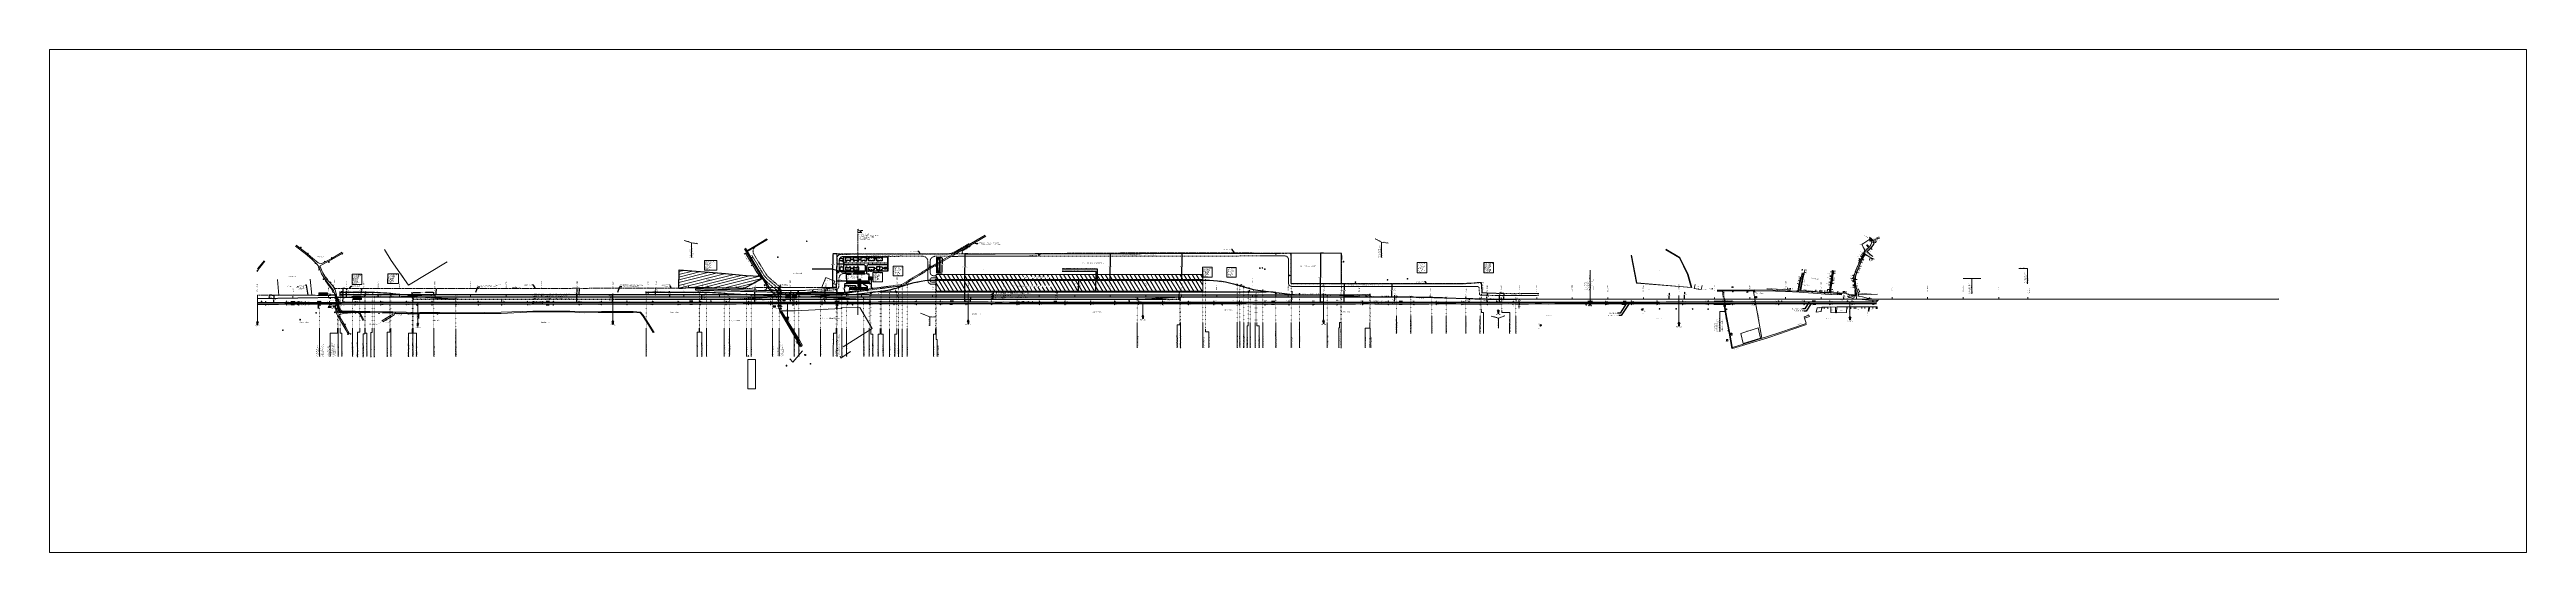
# Model space of a CAD drawing. Header units: metres. Extents: x 592467 to 614288, y 3398001 to 3402649.
# Drawn here: x 592467 to 599437, y 3398001 to 3399415 of the extents above; entities that cross this region are included whole.
import ezdxf
from ezdxf.enums import TextEntityAlignment as Align

# ---------------------------------------------------------------- set-up
doc = ezdxf.new("R2010")
doc.units = ezdxf.units.M
doc.header["$MEASUREMENT"] = 0
for name, pattern in [('CENTER', [2, 1.25, -0.25, 0.25, -0.25]), ('DASHED', [0.75, 0.5, -0.25]), ('DASHED2', [0.375, 0.25, -0.125]), ('DOT', [0.25, 0, -0.25])]:
    doc.linetypes.add(name, pattern=pattern)
doc.layers.get('0').update_dxf_attribs({"lineweight": 0})
doc.layers.get('Defpoints').update_dxf_attribs({"lineweight": 0})
for name, color, linetype, lineweight in [('A-HATCH 1', 8, 'Continuous', 5), ('Bore', 7, 'Continuous', 0), ('Bounary Dim', 10, 'Continuous', 13), ('Bridge Parapet', 7, 'Continuous', 0), ('Cardinal_Leader', 10, 'Continuous', 0), ('Cart Track', 34, 'Continuous', 0), ("CHAWAPAIL STN. SRJ's", 7, 'Continuous', 0), ('Commercial Building Pucca', 7, 'Continuous', 13), ('Commercial Building Semipucca', 7, 'Continuous', 13), ('Compound Wall', 7, 'Continuous', 13), ('Culvert Parapet', 7, 'Continuous', 0), ('DFCC BOUNDARY', 6, 'CENTER', 0), ('Drain Bottom', 5, 'Continuous', 0), ('Drain Top', 5, 'Continuous', 0), ('Electric Pole', 7, 'Continuous', 13), ('EXISTING BRIDGE DETAILS', 7, 'Continuous', 0), ('Existing Chainage', 7, 'Continuous', 0), ('EXISTING GRADES', 7, 'Continuous', 0), ('Existing IR Track', 143, 'Continuous', 0), ('FACTORY', 7, 'Continuous', 0), ('flow direction', 7, 'Continuous', 0), ('Gate', 7, 'Continuous', 13), ('Govt buliding', 7, 'Continuous', 13), ('GPS', 7, 'Continuous', 13), ('Grill', 7, 'Continuous', 13), ('KM STONE', 7, 'Continuous', 0), ('Lamp_Post', 7, 'Continuous', 0), ('LC DETAILS IN PLAN', 7, 'Continuous', 0), ('Name Board', 7, 'Continuous', 0), ("NEW CHAWAPAIL STN. SRJ's", 10, 'Continuous', 0), ("NEW KHANNA CROSSING STN. SRJ's", 10, 'Continuous', 0), ('Ofc Pillar', 7, 'Continuous', 13), ('OHE MAST', 7, 'Continuous', 0), ('OHE MAST TEXT', 7, 'Continuous', 0), ('Pavers', 7, 'Continuous', 0), ('Piers_Abutment', 7, 'Continuous', 0), ('Pipe Line', 4, 'Continuous', 0), ('Pipe line-Pertolium', 7, 'Continuous', 0), ('Pond Bottom', 5, 'Continuous', 0), ('Pond Top', 5, 'Continuous', 0), ('Proposed Chainage', 10, 'Continuous', 0), ('Proposed Curve_Details', 10, 'Continuous', 0), ('PROPOSED DRAIN CUM RETAINING WALL', 144, 'Continuous', 30), ('PROPOSED FEATURES', 1, 'Continuous', 0), ('PROPOSED GRADES IN PLAN', 10, 'Continuous', 0), ('PROPOSED RETAINING WALL', 154, 'Continuous', 30), ('Proposed TPTC Chainages', 10, 'Continuous', 0), ('Religious_Place', 7, 'Continuous', 13), ('Residential Building Pucca', 7, 'Continuous', 13), ('Residential Building Semipucca', 7, 'Continuous', 13), ('Retaining Wall', 7, 'Continuous', 13), ('SFL', 7, 'Continuous', 13), ('Shed', 7, 'Continuous', 13), ('Side Details', 7, 'Continuous', 13), ('Sign Board', 7, 'Continuous', 13), ('Subroad Edge', 34, 'Continuous', 0), ('Telephone Junction Box', 7, 'Continuous', 13), ('Telephone_Pole', 7, 'Continuous', 13), ('Text', 7, 'Continuous', 13), ('TJB', 7, 'Continuous', 0), ('Transformer', 7, 'Continuous', 13), ('Village Name', 7, 'Continuous', 0), ('Well', 5, 'Continuous', 0), ('Wing Wall', 7, 'Continuous', 0)]:
    doc.layers.add(name, color=color, linetype=linetype, lineweight=lineweight)
for name, color, linetype in [('IR PROPOSALS', 190, 'Continuous'), ('NEW KHANNA LOOP LINES', 1, 'Continuous'), ('Proposed Quarters', 1, 'Continuous'), ('Trolley Refuse', 10, 'Continuous')]:
    doc.layers.add(name, color=color, linetype=linetype)
doc.styles.add('ARIAL', font='arial.ttf')
doc.styles.add('CUT-FILL', font='cut-fill.shx', dxfattribs={"height": 2})
doc.styles.add('NB', font='arial.ttf', dxfattribs={"height": 1.5})
doc.styles.add('NORMAL', font='romans.shx', dxfattribs={"width": 0.9})
doc.styles.add('notes', font='romans.shx', dxfattribs={"height": 2})
doc.styles.get("Standard").update_dxf_attribs({"font": 'arial.ttf'})
doc.styles.add('street name', font='tahoma.ttf', dxfattribs={"height": 2})
doc.styles.add('Style-Arial', font='arial.ttf')
doc.styles.add('Text', font='arial.ttf', dxfattribs={"height": 2})
doc.styles.add('Vill txt', font='arial.ttf', dxfattribs={"height": 3})
doc.dimstyles.new('0.6', dxfattribs={"dimtxt": 1.5, "dimasz": 1.5, "dimexe": 1.5, "dimexo": 1, "dimgap": 0.5, "dimtad": 1, "dimzin": 0, "dimdsep": 46, "dimtxsty": 'Standard', "dimblk": 'OBLIQUE', "dimcen": 0.09, "dimclrd": 256, "dimadec": 0, "dimazin": 0, "dimtfac": 1, "dimtofl": 0, "dimtmove": 0, "dimatfit": 3, "dimfxl": 1, "dimtolj": 1, "dimtzin": 0, "dimarcsym": 0})
doc.dimstyles.new('DIM', dxfattribs={"dimtxt": 2.5, "dimasz": 2.5, "dimexe": 0.18, "dimexo": 0.0625, "dimgap": 0.09, "dimtad": 0, "dimtih": 1, "dimtoh": 1, "dimdec": 3, "dimzin": 0, "dimdsep": 46, "dimtxsty": 'Standard', "dimcen": 0.09, "dimaunit": 1, "dimadec": 5, "dimazin": 0, "dimtfac": 1, "dimtdec": 3, "dimtofl": 0, "dimtmove": 0, "dimatfit": 3, "dimfxl": 1, "dimtolj": 1, "dimtzin": 0, "dimarcsym": 0})
doc.dimstyles.new('ISO-25', dxfattribs={"dimtxt": 2.5, "dimasz": 2.5, "dimexe": 1.25, "dimexo": 0.625, "dimtad": 1, "dimtxsty": 'Standard', "dimcen": 2.5, "dimadec": 0, "dimazin": 0, "dimtfac": 1, "dimtmove": 0, "dimatfit": 3, "dimfxl": 1, "dimarcsym": 0})
doc.dimstyles.get("Standard").update_dxf_attribs({"dimtxt": 8, "dimasz": 0.18, "dimexe": 0.18, "dimexo": 0.0625, "dimgap": 0.09, "dimtad": 0, "dimtih": 1, "dimtoh": 1, "dimdec": 3, "dimzin": 0, "dimdsep": 46, "dimtxsty": 'Standard', "dimcen": 0.09, "dimadec": 0, "dimazin": 0, "dimtfac": 1, "dimtdec": 3, "dimtofl": 0, "dimtmove": 0, "dimatfit": 3, "dimfxl": 1, "dimtolj": 1, "dimtzin": 0, "dimarcsym": 0})
pattern_1 = [(45, (595655.8154, 3398719.3392), (-0.8838835, 0.8838835), [])]
pattern_2 = [(300.97923357, (-630615.894, 6629388.512), (8.57353916, 5.147273672), [])]
pattern_3 = [(14.69368463, (-739821.8075, 476820.7955), (-0.483205778, 1.842698341), []), (14.69368463, (-739820.6445, 476820.1157), (-0.483205778, 1.842698341), [0.9525, -0.47625])]
pattern_4 = [(45, (595655.81536, 3398719.33915), (-0.26516504, 0.26516504), []), (45, (595655.99213, 3398719.33915), (-0.26516504, 0.26516504), [])]

# ---------------------------------------------------------------- blocks, each defined once
blk = doc.blocks.new('*D180')
at = {"layer": 'Bounary Dim', "color": 0, "lineweight": -2, "transparency": 16777216}
for p, q in [((594451.7, 3398719.3), (594451.6, 3398719.3)), ((594451.7, 3398704.9), (594451.6, 3398704.9)), ((594451.8, 3398717.3), (594451.8, 3398712.2)), ((594451.8, 3398706.9), (594451.8, 3398710))]:
    blk.add_line(p, q, dxfattribs=at)
at = {"layer": 'Bounary Dim', "color": 0, "lineweight": 13, "transparency": 16777216}
for points in [[(594452.1, 3398717.3), (594451.5, 3398717.3), (594451.8, 3398719.3)], [(594452.1, 3398706.9), (594451.5, 3398706.9), (594451.8, 3398704.9)]]:
    blk.add_solid(points, dxfattribs=at)
at = {"layer": 'Defpoints', "color": 0, "lineweight": 13, "transparency": 16777216}
for p in [(594451.8, 3398719.3), (594451.8, 3398704.9), (594451.8, 3398704.9)]:
    blk.add_point(p, dxfattribs=at)
at = {"layer": 'Bounary Dim', "color": 0, "transparency": 16777216, "insert": (594453.6, 3398711.1), "char_height": 2, "attachment_point": 5}
blk.add_mtext('\\A1;14.403m', dxfattribs=at)
blk = doc.blocks.new('*D181')
at = {"layer": 'Bounary Dim', "color": 0, "lineweight": -2, "transparency": 16777216}
for p, q in [((594551.7, 3398719.3), (594551.9, 3398719.3)), ((594551.7, 3398717.3), (594551.7, 3398712.5)), ((594551.7, 3398707), (594551.7, 3398710.3)), ((594551.7, 3398705), (594551.9, 3398705))]:
    blk.add_line(p, q, dxfattribs=at)
at = {"layer": 'Bounary Dim', "color": 0, "lineweight": 13, "transparency": 16777216}
for points in [[(594552, 3398717.3), (594551.3, 3398717.3), (594551.7, 3398719.3)], [(594552, 3398707), (594551.4, 3398707), (594551.7, 3398705)]]:
    blk.add_solid(points, dxfattribs=at)
at = {"layer": 'Defpoints', "color": 0, "lineweight": 13, "transparency": 16777216}
for p in [(594551.7, 3398719.3), (594551.7, 3398705), (594551.7, 3398705)]:
    blk.add_point(p, dxfattribs=at)
at = {"layer": 'Bounary Dim', "color": 0, "transparency": 16777216, "insert": (594551.7, 3398711.4), "char_height": 2, "attachment_point": 5}
blk.add_mtext('\\A1;14.311m', dxfattribs=at)
blk = doc.blocks.new('*D182')
at = {"layer": 'Bounary Dim', "color": 0, "lineweight": -2, "transparency": 16777216}
for p, q in [((595058.4, 3398719.3), (595058.6, 3398719.3)), ((595058.4, 3398717.3), (595058.4, 3398712.2)), ((595058.4, 3398707.1), (595058.4, 3398710)), ((595058.4, 3398705.1), (595058.6, 3398705.1))]:
    blk.add_line(p, q, dxfattribs=at)
at = {"layer": 'Bounary Dim', "color": 0, "lineweight": 13, "transparency": 16777216}
for points in [[(595058, 3398717.3), (595058.7, 3398717.3), (595058.4, 3398719.3)], [(595058, 3398707.1), (595058.7, 3398707.1), (595058.4, 3398705.1)]]:
    blk.add_solid(points, dxfattribs=at)
at = {"layer": 'Defpoints', "color": 0, "lineweight": 13, "transparency": 16777216}
for p in [(595058.4, 3398719.3), (595058.4, 3398705.1), (595058.4, 3398705.1)]:
    blk.add_point(p, dxfattribs=at)
at = {"layer": 'Bounary Dim', "color": 0, "transparency": 16777216, "insert": (595057.5, 3398711.1), "char_height": 2, "attachment_point": 5}
blk.add_mtext('\\A1;14.209m', dxfattribs=at)
blk = doc.blocks.new('*D183')
at = {"layer": 'Bounary Dim', "color": 0, "lineweight": -2, "transparency": 16777216}
for p, q in [((595961.7, 3398717.3), (595961.7, 3398713.1)), ((595961.7, 3398706.8), (595961.7, 3398710.9)), ((595961.8, 3398719.3), (595961.9, 3398719.3)), ((595961.8, 3398704.8), (595961.9, 3398704.8))]:
    blk.add_line(p, q, dxfattribs=at)
at = {"layer": 'Bounary Dim', "color": 0, "lineweight": 13, "transparency": 16777216}
for points in [[(595961.4, 3398717.3), (595962, 3398717.3), (595961.7, 3398719.3)], [(595961.4, 3398706.8), (595962, 3398706.8), (595961.7, 3398704.8)]]:
    blk.add_solid(points, dxfattribs=at)
at = {"layer": 'Defpoints', "color": 0, "lineweight": 13, "transparency": 16777216}
for p in [(595961.7, 3398719.3), (595961.7, 3398704.8), (595961.7, 3398704.8)]:
    blk.add_point(p, dxfattribs=at)
at = {"layer": 'Bounary Dim', "color": 0, "transparency": 16777216, "insert": (595961.7, 3398712), "char_height": 2, "attachment_point": 5}
blk.add_mtext('\\A1;14.492m', dxfattribs=at)
blk = doc.blocks.new('*D184')
at = {"layer": 'Bounary Dim', "color": 0, "lineweight": -2, "transparency": 16777216}
for p, q in [((596461.5, 3398714.9), (596461.4, 3398714.9)), ((596461.5, 3398704.9), (596461.4, 3398704.9)), ((596461.6, 3398712.9), (596461.6, 3398711)), ((596461.6, 3398706.9), (596461.6, 3398708.8))]:
    blk.add_line(p, q, dxfattribs=at)
at = {"layer": 'Bounary Dim', "color": 0, "lineweight": 13, "transparency": 16777216}
for points in [[(596461.3, 3398712.9), (596461.9, 3398712.9), (596461.6, 3398714.9)], [(596461.3, 3398706.9), (596461.9, 3398706.9), (596461.6, 3398704.9)]]:
    blk.add_solid(points, dxfattribs=at)
at = {"layer": 'Defpoints', "color": 0, "lineweight": 13, "transparency": 16777216}
for p in [(596461.6, 3398714.9), (596461.6, 3398704.9), (596461.6, 3398704.9)]:
    blk.add_point(p, dxfattribs=at)
at = {"layer": 'Bounary Dim', "color": 0, "transparency": 16777216, "insert": (596461.6, 3398709.9), "char_height": 2, "attachment_point": 5}
blk.add_mtext('\\A1;10.007m', dxfattribs=at)
blk = doc.blocks.new('*D168')
at = {"layer": 'Bounary Dim', "color": 0, "lineweight": -2, "transparency": 16777216}
for p, q in [((595301.8, 3398717.3), (595301.8, 3398717.3)), ((595301.8, 3398715.1), (595301.8, 3398715.1)), ((595301.9, 3398719.3), (595302, 3398719.3)), ((595301.9, 3398713.1), (595302, 3398713.1))]:
    blk.add_line(p, q, dxfattribs=at)
at = {"layer": 'Bounary Dim', "color": 0, "lineweight": 13, "transparency": 16777216}
for points in [[(595301.5, 3398717.3), (595302.1, 3398717.3), (595301.8, 3398719.3)], [(595301.5, 3398715.1), (595302.1, 3398715.1), (595301.8, 3398713.1)]]:
    blk.add_solid(points, dxfattribs=at)
at = {"layer": 'Defpoints', "color": 0, "lineweight": 13, "transparency": 16777216}
for p in [(595301.8, 3398719.3), (595301.8, 3398719.3), (595301.8, 3398713.1)]:
    blk.add_point(p, dxfattribs=at)
at = {"layer": 'Bounary Dim', "color": 0, "transparency": 16777216, "insert": (595301.8, 3398716.2), "char_height": 2, "attachment_point": 5}
blk.add_mtext('\\A1;6.250m', dxfattribs=at)
blk = doc.blocks.new('*D169')
at = {"layer": 'Bounary Dim', "color": 0, "lineweight": -2, "transparency": 16777216}
for p, q in [((595301.8, 3398731.5), (595301.8, 3398731)), ((595301.8, 3398727.6), (595301.8, 3398728.7)), ((595301.9, 3398733.5), (595302, 3398733.5)), ((595301.9, 3398725.6), (595302, 3398725.6))]:
    blk.add_line(p, q, dxfattribs=at)
at = {"layer": 'Bounary Dim', "color": 0, "lineweight": 13, "transparency": 16777216}
for points in [[(595301.5, 3398731.5), (595302.1, 3398731.5), (595301.8, 3398733.5)], [(595301.5, 3398727.6), (595302.1, 3398727.6), (595301.8, 3398725.6)]]:
    blk.add_solid(points, dxfattribs=at)
at = {"layer": 'Defpoints', "color": 0, "lineweight": 13, "transparency": 16777216}
for p in [(595301.8, 3398733.5), (595301.8, 3398733.5), (595301.8, 3398725.6)]:
    blk.add_point(p, dxfattribs=at)
at = {"layer": 'Bounary Dim', "color": 0, "transparency": 16777216, "insert": (595301.8, 3398729.9), "char_height": 2, "attachment_point": 5}
blk.add_mtext('\\A1;7.925m', dxfattribs=at)
blk = doc.blocks.new('*D170')
at = {"layer": 'Bounary Dim', "color": 0, "lineweight": -2, "transparency": 16777216}
for p, q in [((595362.7, 3398764.9), (595362.7, 3398751.6)), ((595362.7, 3398735.5), (595362.7, 3398749.3)), ((595362.8, 3398766.9), (595362.9, 3398766.9)), ((595362.8, 3398733.5), (595362.9, 3398733.5))]:
    blk.add_line(p, q, dxfattribs=at)
at = {"layer": 'Bounary Dim', "color": 0, "lineweight": 13, "transparency": 16777216}
for points in [[(595362.4, 3398764.9), (595363, 3398764.9), (595362.7, 3398766.9)], [(595362.4, 3398735.5), (595363, 3398735.5), (595362.7, 3398733.5)]]:
    blk.add_solid(points, dxfattribs=at)
at = {"layer": 'Defpoints', "color": 0, "lineweight": 13, "transparency": 16777216}
for p in [(595362.7, 3398766.9), (595362.7, 3398766.9), (595362.7, 3398733.5)]:
    blk.add_point(p, dxfattribs=at)
at = {"layer": 'Bounary Dim', "color": 0, "transparency": 16777216, "insert": (595362.7, 3398750.4), "char_height": 2, "attachment_point": 5}
blk.add_mtext('\\A1;33.352m', dxfattribs=at)
blk = doc.blocks.new('*D171')
at = {"layer": 'Bounary Dim', "color": 0, "lineweight": -2, "transparency": 16777216}
for p, q in [((595301.8, 3398723.6), (595301.8, 3398723.6)), ((595301.8, 3398721.3), (595301.8, 3398721.4)), ((595301.9, 3398725.6), (595302, 3398725.6)), ((595301.9, 3398719.3), (595302, 3398719.3))]:
    blk.add_line(p, q, dxfattribs=at)
at = {"layer": 'Bounary Dim', "color": 0, "lineweight": 13, "transparency": 16777216}
for points in [[(595301.5, 3398723.6), (595302.1, 3398723.6), (595301.8, 3398725.6)], [(595301.5, 3398721.3), (595302.1, 3398721.3), (595301.8, 3398719.3)]]:
    blk.add_solid(points, dxfattribs=at)
at = {"layer": 'Defpoints', "color": 0, "lineweight": 13, "transparency": 16777216}
for p in [(595301.8, 3398725.6), (595301.8, 3398719.3), (595301.8, 3398719.3)]:
    blk.add_point(p, dxfattribs=at)
at = {"layer": 'Bounary Dim', "color": 0, "transparency": 16777216, "insert": (595301.8, 3398722.5), "char_height": 2, "attachment_point": 5}
blk.add_mtext('\\A1;6.250m', dxfattribs=at)
blk = doc.blocks.new('*D172')
at = {"layer": 'Bounary Dim', "color": 0, "lineweight": -2, "transparency": 16777216}
for p, q in [((593390.9, 3398725.6), (593392, 3398725.6)), ((593390.9, 3398719.3), (593392, 3398719.3)), ((593391.8, 3398721.3), (593391.8, 3398723.6))]:
    blk.add_line(p, q, dxfattribs=at)
at = {"layer": 'Bounary Dim', "color": 0, "lineweight": 13, "transparency": 16777216}
for points in [[(593391.5, 3398723.6), (593392.1, 3398723.6), (593391.8, 3398725.6)], [(593391.5, 3398721.3), (593392.1, 3398721.3), (593391.8, 3398719.3)]]:
    blk.add_solid(points, dxfattribs=at)
at = {"layer": 'Defpoints', "color": 0, "lineweight": 13, "transparency": 16777216}
for p in [(593390.8, 3398725.6), (593390.8, 3398719.3), (593391.8, 3398725.6)]:
    blk.add_point(p, dxfattribs=at)
at = {"layer": 'Bounary Dim', "color": 0, "transparency": 16777216, "insert": (593397.3, 3398722.5), "char_height": 2, "attachment_point": 5}
blk.add_mtext('\\A1;6.250m', dxfattribs=at)
blk = doc.blocks.new('*D173')
at = {"layer": 'Bounary Dim', "color": 0, "lineweight": -2, "transparency": 16777216}
for p, q in [((594051.6, 3398719.3), (594049.8, 3398719.3)), ((594051.6, 3398713.1), (594049.8, 3398713.1)), ((594050, 3398717.3), (594050, 3398715.1))]:
    blk.add_line(p, q, dxfattribs=at)
at = {"layer": 'Bounary Dim', "color": 0, "lineweight": 13, "transparency": 16777216}
for points in [[(594049.7, 3398717.3), (594050.4, 3398717.3), (594050, 3398719.3)], [(594049.7, 3398715.1), (594050.4, 3398715.1), (594050, 3398713.1)]]:
    blk.add_solid(points, dxfattribs=at)
at = {"layer": 'Defpoints', "color": 0, "lineweight": 13, "transparency": 16777216}
for p in [(594050, 3398713.1), (594051.7, 3398719.3), (594051.7, 3398713.1)]:
    blk.add_point(p, dxfattribs=at)
at = {"layer": 'Bounary Dim', "color": 0, "transparency": 16777216, "insert": (594044.3, 3398716.2), "char_height": 2, "attachment_point": 5}
blk.add_mtext('\\A1;6.250m', dxfattribs=at)
blk = doc.blocks.new('*D174')
at = {"layer": 'Bounary Dim', "color": 0, "lineweight": -2, "transparency": 16777216}
for p, q in [((594051.8, 3398725.6), (594049.8, 3398725.6)), ((594051.8, 3398719.3), (594049.8, 3398719.3)), ((594050, 3398723.6), (594050, 3398721.3))]:
    blk.add_line(p, q, dxfattribs=at)
at = {"layer": 'Bounary Dim', "color": 0, "lineweight": 13, "transparency": 16777216}
for points in [[(594049.7, 3398723.6), (594050.4, 3398723.6), (594050, 3398725.6)], [(594049.7, 3398721.3), (594050.4, 3398721.3), (594050, 3398719.3)]]:
    blk.add_solid(points, dxfattribs=at)
at = {"layer": 'Defpoints', "color": 0, "lineweight": 13, "transparency": 16777216}
for p in [(594050, 3398719.3), (594051.9, 3398725.6), (594051.9, 3398719.3)]:
    blk.add_point(p, dxfattribs=at)
at = {"layer": 'Bounary Dim', "color": 0, "transparency": 16777216, "insert": (594043.9, 3398722.5), "char_height": 2, "attachment_point": 5}
blk.add_mtext('\\A1;6.250m', dxfattribs=at)
blk = doc.blocks.new('*D175')
at = {"layer": 'Bounary Dim', "color": 0, "lineweight": -2, "transparency": 16777216}
for p, q in [((594212.3, 3398731.8), (594211.6, 3398731.8)), ((594212.3, 3398725.6), (594211.6, 3398725.6)), ((594211.8, 3398733.8), (594211.8, 3398735.8)), ((594211.8, 3398723.6), (594211.8, 3398721.6))]:
    blk.add_line(p, q, dxfattribs=at)
at = {"layer": 'Bounary Dim', "color": 0, "lineweight": 13, "transparency": 16777216}
for points in [[(594211.5, 3398733.8), (594212.1, 3398733.8), (594211.8, 3398731.8)], [(594211.5, 3398723.6), (594212.1, 3398723.6), (594211.8, 3398725.6)]]:
    blk.add_solid(points, dxfattribs=at)
at = {"layer": 'Defpoints', "color": 0, "lineweight": 13, "transparency": 16777216}
for p in [(594211.8, 3398725.6), (594212.4, 3398731.8), (594212.4, 3398725.6)]:
    blk.add_point(p, dxfattribs=at)
at = {"layer": 'Bounary Dim', "color": 0, "transparency": 16777216, "insert": (594211.4, 3398728.8), "char_height": 2, "attachment_point": 5}
blk.add_mtext('\\A1;6.250m', dxfattribs=at)
blk = doc.blocks.new('*D176')
at = {"layer": 'Bounary Dim', "color": 0, "lineweight": -2, "transparency": 16777216}
for p, q in [((596170.9, 3398723.6), (596170.9, 3398721.3)), ((596171, 3398725.6), (596171.1, 3398725.6)), ((596171, 3398719.3), (596171.1, 3398719.3))]:
    blk.add_line(p, q, dxfattribs=at)
at = {"layer": 'Bounary Dim', "color": 0, "lineweight": 13, "transparency": 16777216}
for points in [[(596170.6, 3398723.6), (596171.3, 3398723.6), (596170.9, 3398725.6)], [(596170.6, 3398721.3), (596171.3, 3398721.3), (596170.9, 3398719.3)]]:
    blk.add_solid(points, dxfattribs=at)
at = {"layer": 'Defpoints', "color": 0, "lineweight": 13, "transparency": 16777216}
for p in [(596170.9, 3398725.6), (596170.9, 3398719.3), (596170.9, 3398719.3)]:
    blk.add_point(p, dxfattribs=at)
at = {"layer": 'Bounary Dim', "color": 0, "transparency": 16777216, "insert": (596176.4, 3398722.4), "char_height": 2, "attachment_point": 5}
blk.add_mtext('\\A1;6.250m', dxfattribs=at)
blk = doc.blocks.new('*D177')
at = {"layer": 'Bounary Dim', "color": 0, "lineweight": -2, "transparency": 16777216}
for p, q in [((596251.7, 3398719.3), (596251.1, 3398719.3)), ((596251.7, 3398705), (596251.1, 3398705)), ((596251.2, 3398707), (596251.3, 3398711)), ((596251.3, 3398717.3), (596251.3, 3398713.3))]:
    blk.add_line(p, q, dxfattribs=at)
at = {"layer": 'Bounary Dim', "color": 0, "lineweight": 13, "transparency": 16777216}
for points in [[(596250.9, 3398717.3), (596251.6, 3398717.3), (596251.3, 3398719.3)], [(596250.9, 3398707), (596251.6, 3398707), (596251.2, 3398705)]]:
    blk.add_solid(points, dxfattribs=at)
at = {"layer": 'Defpoints', "color": 0, "lineweight": 13, "transparency": 16777216}
for p in [(596251.2, 3398705), (596251.8, 3398719.3), (596251.8, 3398705)]:
    blk.add_point(p, dxfattribs=at)
at = {"layer": 'Bounary Dim', "color": 0, "transparency": 16777216, "insert": (596251.3, 3398712.1), "char_height": 2, "attachment_point": 5}
blk.add_mtext('\\A1;14.386m', dxfattribs=at)
blk = doc.blocks.new('*D178')
at = {"layer": 'Bounary Dim', "color": 0, "lineweight": -2, "transparency": 16777216}
for p, q in [((596511.8, 3398713.6), (596511.5, 3398713.6)), ((596511.8, 3398704.8), (596511.5, 3398704.8)), ((596511.7, 3398711.6), (596511.7, 3398706.8))]:
    blk.add_line(p, q, dxfattribs=at)
at = {"layer": 'Bounary Dim', "color": 0, "lineweight": 13, "transparency": 16777216}
for points in [[(596512.1, 3398711.6), (596511.4, 3398711.6), (596511.7, 3398713.6)], [(596512.1, 3398706.8), (596511.4, 3398706.8), (596511.7, 3398704.8)]]:
    blk.add_solid(points, dxfattribs=at)
at = {"layer": 'Defpoints', "color": 0, "lineweight": 13, "transparency": 16777216}
for p in [(596511.7, 3398704.8), (596511.9, 3398713.6), (596511.9, 3398704.8)]:
    blk.add_point(p, dxfattribs=at)
at = {"layer": 'Bounary Dim', "color": 0, "transparency": 16777216, "insert": (596505.1, 3398709.4), "char_height": 2, "attachment_point": 5}
blk.add_mtext('\\A1;8.791m', dxfattribs=at)
blk = doc.blocks.new('*D179')
at = {"layer": 'Bounary Dim', "color": 0, "lineweight": -2, "transparency": 16777216}
for p, q in [((596601.7, 3398712.9), (596602.7, 3398712.9)), ((596601.7, 3398704.8), (596602.7, 3398704.8)), ((596602.5, 3398710.9), (596602.5, 3398709.9)), ((596602.5, 3398706.8), (596602.5, 3398707.7))]:
    blk.add_line(p, q, dxfattribs=at)
at = {"layer": 'Bounary Dim', "color": 0, "lineweight": 13, "transparency": 16777216}
for points in [[(596602.2, 3398710.9), (596602.8, 3398710.9), (596602.5, 3398712.9)], [(596602.2, 3398706.8), (596602.8, 3398706.8), (596602.5, 3398704.8)]]:
    blk.add_solid(points, dxfattribs=at)
at = {"layer": 'Defpoints', "color": 0, "lineweight": 13, "transparency": 16777216}
for p in [(596601.6, 3398712.9), (596601.6, 3398704.8), (596602.5, 3398704.8)]:
    blk.add_point(p, dxfattribs=at)
at = {"layer": 'Bounary Dim', "color": 0, "transparency": 16777216, "insert": (596602.5, 3398708.8), "char_height": 2, "attachment_point": 5}
blk.add_mtext('\\A1;8.094m', dxfattribs=at)
blk = doc.blocks.new('GPS')
at = {"const_width": 0.0279, "flags": 128}
blk.add_lwpolyline([(0.6, -0.6), (-0.6, -0.6), (-0.6, 0.6), (0.6, 0.6), (0.6, -0.6)], close=True, dxfattribs=at)
blk.add_3dface([(0.3, -0.3), (-0.3, -0.3), (-0.3, 0.3), (0.3, 0.3)])
at = {"style": 'street name'}
blk.add_text('GPS', height=0.868, rotation=179.05633, dxfattribs=at).set_placement((1.1, -0.8, -111.3))
blk = doc.blocks.new('GT')
at = {"layer": 'Gate'}
for p, q in [((-0.5, -0.5), (-0.5, 0.5)), ((-0.5, 0.5), (0.5, -0.5)), ((0.5, 0.5), (0.5, -0.5))]:
    blk.add_line(p, q, dxfattribs=at)
at = {"layer": 'Gate', "flags": 128}
blk.add_lwpolyline([(0.5, 0.5), (-0.5, -0.5)], dxfattribs=at)
blk = doc.blocks.new('EP')
at = {"extrusion": (0, 0, -1)}
blk.add_hatch(color=8, dxfattribs=at).paths.add_polyline_path([(-0.3, -0.2), (-0.9, 0), (-0.4, -0.1), (-0.4, 0.2), (0.2, -0.1), (0.2, 0.2), (0.9, 0), (0.3, 0.1), (0.3, -0.2), (-0.3, 0)])
at = {"color": 8}
for p, q in [((-0.9, 0), (-0.2, 0.2)), ((-0.3, 0.1), (-0.9, 0)), ((-0.3, -0.2), (-0.3, 0.1)), ((0.3, 0), (-0.3, -0.2)), ((-0.2, -0.1), (0.4, 0.2)), ((-0.2, 0.2), (-0.2, -0.1)), ((0.3, -0.2), (0.3, 0)), ((0.4, 0.2), (0.4, -0.1)), ((0.9, 0), (0.3, -0.2)), ((0.4, -0.1), (0.9, 0))]:
    blk.add_line(p, q, dxfattribs=at)
blk.add_circle((0, 0), 1, dxfattribs=at)
blk = doc.blocks.new('LP')
at = {"flags": 128}
for points in [[(0, 0), (0, 1.5)], [(0.3, 1.3), (0.4, 1.3)]]:
    blk.add_lwpolyline(points, dxfattribs=at)
for centre, radius, start, end in [((0.1, 1), 0.519, 57.64249, 97.31648), ((0.3, 1.3), 0.094, 11.70118, 168.04763)]:
    blk.add_arc(centre, radius, start, end)
at = {"extrusion": (0, 0, -1)}
blk.add_ellipse((0, 0), major_axis=(0.308, 0), ratio=0.400495, dxfattribs=at)
blk.add_ellipse((0.3, 1.4), major_axis=(0.0017, 0.0438), ratio=0.461056, start_param=1.74022, end_param=4.575836)
blk = doc.blocks.new('SIG')
for color, points in [(1, [(-0.2, 0.4, 0.180295), (0, 0.3, -0.00255), (0, 0.3, -0.00255), (0, 0.3, 0.180295), (0.2, 0.4, -0.002654), (0.2, 0.4, 0.184495), (0.3, 0.7, 1.000001), (-0.3, 0.7, 0.184495), (-0.2, 0.4, -0.002654)]), (2, [(0.2, -0.2, -0.002654), (0.2, -0.2, 0.184495), (0.3, 0, 1.000001), (-0.3, 0, 0.184495), (-0.2, -0.2, -0.002654), (-0.2, -0.2, 0.180295), (0, -0.3, -0.00255), (0, -0.3, -0.00255), (0, -0.3, 0.180295)]), (3, [(0.2, -0.9, -0.002654), (0.2, -0.9, 0.184495), (0.3, -0.6, 1.000001), (-0.3, -0.6, 0.184495), (-0.2, -0.9, -0.002654), (-0.2, -0.9, 0.395599)])]:
    blk.add_hatch(color=color).paths.add_polyline_path(points)
for p, q in [((-0.3, 1), (-0.3, -0.9)), ((0.3, -0.9), (0.3, 1))]:
    blk.add_line(p, q)
at = {"flags": 128}
for points in [[(-0.3, 1), (-0.8, 1, 0.198758), (-0.4, 0.4, 0.003814), (-0.3, 0.4)], [(-0.3, 0.3), (-0.8, 0.3, 0.198758), (-0.4, -0.2, 0.003727), (-0.3, -0.3)], [(0.3, 1), (0.8, 1, -0.198758), (0.4, 0.4, -0.003814), (0.3, 0.4)], [(0.3, 0.3), (0.8, 0.3, -0.198758), (0.4, -0.2, -0.003727), (0.3, -0.3)], [(-0.3, -0.3), (-0.8, -0.3, 0.198758), (-0.4, -0.9, 0.003639), (-0.3, -0.9)], [(0.3, -0.3), (0.8, -0.3, -0.198758), (0.4, -0.9, -0.003639), (0.3, -0.9)]]:
    blk.add_lwpolyline(points, format="xyb", dxfattribs=at)
for centre, radius, start, end in [((0, 0.9), 0.324, 12.40488, 167.59512), ((0, 0.8), 0.357, 27.75781, 152.24219), ((0, -0.9), 0.324, 181.45715, 358.54285)]:
    blk.add_arc(centre, radius, start, end)
blk = doc.blocks.new('TSB')
at = {"const_width": 0.132, "flags": 128}
blk.add_lwpolyline([(-0.5, 0.8), (0.5, 0.8), (0, 1.9), (-0.5, 0.8)], close=True, dxfattribs=at)
at = {"const_width": 0.142, "flags": 128}
blk.add_lwpolyline([(0, 0.8), (0, 0)], dxfattribs=at)
blk = doc.blocks.new('TP')
at = {"layer": 'Telephone_Pole'}
blk.add_hatch(color=8, dxfattribs=at).paths.add_polyline_path([(0.5, 0.1, -0.516403), (0.5, 0, 0.157799), (0.4, -0.2, 0.257253), (0.4, -0.2), (0.7, -0.4, 0.297943), (0.7, -0.4, 0.213635), (0.9, -0.1, 0.292624), (0.9, 0.1, 0.314672), (-0.9, 0.1, 0.297888), (-0.9, -0.1, 0.205841), (-0.7, -0.4, 0.297943), (-0.7, -0.4), (-0.4, -0.2, 0.257253), (-0.4, -0.2, 0.155164), (-0.5, 0, -0.510878), (-0.5, 0.1, -0.167449)])
at = {"layer": 'Telephone_Pole', "color": 8}
for p, q in [((-0.7, -0.4), (-0.4, -0.2)), ((0.7, -0.4), (0.4, -0.2))]:
    blk.add_line(p, q, dxfattribs=at)
blk.add_circle((0, 0), 1.03, dxfattribs=at)
for centre, radius, start, end in [((0, -1.1), 1.5, 55.36592, 125.23532), ((0, -1.3), 1.5, 71.19434, 109.21809), ((-0.5, 0.1), 0.0243, 109.21809, 217.46399), ((-0.8, -0.2), 0.402, 2.18439, 37.46399), ((0.8, -0.2), 0.402, 141.94645, 177.81561), ((0.5, 0.1), 0.0243, 321.94645, 71.19434), ((0.7, -0.1), 0.194, 350.12305, 55.36592), ((-0.4, -0.2), 0.0258, 304.47763, 2.18439), ((0.4, -0.2), 0.0258, 177.81561, 235.52237), ((0.5, 0), 0.462, 301.88655, 350.12305), ((0.7, -0.4), 0.0258, 235.52237, 301.88655)]:
    blk.add_arc(centre, radius, start, end, dxfattribs=at)
for p in [(-0.4, -0.2), (0.4, -0.2)]:
    blk.add_point(p, dxfattribs=at)
blk = doc.blocks.new('TRF')
at = {"extrusion": (0, 0, -1)}
blk.add_hatch(color=256, dxfattribs=at).paths.add_polyline_path([(-0.2, 0), (-0.4, 0.4), (1, -0.3), (0, 0), (0.2, -0.4), (-1, 0.1)])
for p, q in [((-0.7, 0.7), (-0.7, -0.7)), ((-0.5, 0.7), (-0.7, 0.7)), ((-0.5, -0.7), (-0.5, 0.7)), ((0, 0.7), (0, -0.7)), ((0.2, 0.7), (0, 0.7)), ((0.2, -0.7), (0.2, 0.7)), ((0.7, 0.7), (0.7, -0.7)), ((0.9, 0.7), (0.7, 0.7)), ((0.9, -0.7), (0.9, 0.7)), ((-0.7, -0.7), (-0.5, -0.7)), ((0, -0.7), (0.2, -0.7)), ((0.7, -0.7), (0.9, -0.7))]:
    blk.add_line(p, q)
at = {"flags": 128}
blk.add_lwpolyline([(0.2, 0), (0.4, 0.4), (-1, -0.3), (0, 0), (-0.2, -0.4), (1, 0.1), (0.2, 0)], close=True, dxfattribs=at)
blk = doc.blocks.new('BORE')
at = {"ltscale": 0.5}
for q in [(-1, 0), (0, 1.6), (1, 0), (0, -1.6)]:
    blk.add_line((0, 0), q, dxfattribs=at)
blk.add_circle((0, 0), 0.328, dxfattribs=at)
blk = doc.blocks.new('NB')
for p, q in [((-1, 0.8), (-1, 2)), ((-1, 2), (1, 2)), ((-1, 0.8), (1, 0.8)), ((-0.1, 0.8), (-0.1, 0)), ((-0.1, 0), (0.1, 0)), ((0.1, 0.8), (0.1, 0)), ((1, 2), (1, 0.8))]:
    blk.add_line(p, q)
at = {"insert": (0, 1.5), "char_height": 0.988, "attachment_point": 5, "rotation": 180, "line_spacing_factor": 0.6, "style": 'NB'}
blk.add_mtext('\\H1x;\\W1.02537;NB', dxfattribs=at)
blk = doc.blocks.new('TJB')
at = {"layer": 'TJB'}
for p, q in [((1, 0.6), (-1.1, 0.6)), ((-1.1, 0.6), (-1.1, -0.6)), ((1, -0.6), (1, 0.6)), ((-1.1, -0.6), (1, -0.6))]:
    blk.add_line(p, q, dxfattribs=at)
at = {"layer": 'TJB', "insert": (-0.9, -0.6), "char_height": 0.739, "attachment_point": 7, "line_spacing_factor": 0.6, "style": 'CUT-FILL'}
blk.add_mtext('TJB', dxfattribs=at)
blk = doc.blocks.new('OFC')
at = {"ltscale": 5}
for p, q in [((-0.5, 0), (-0.5, 1.2)), ((-0.5, 0), (0.5, 0)), ((0.5, 0), (0.5, 1.2))]:
    blk.add_line(p, q, dxfattribs=at)
blk.add_arc((0, 1.4), 0.48, 343.89789, 196.10211, dxfattribs=at)
for points in [[(-0.3, 1.1, 1.2), (-0.3, 1.1), (-0.3, 0.8), (-0.3, 0.8, 1.2)], [(0.4, 1.1, 1.2), (0.4, 1.1), (-0.3, 1.1), (-0.3, 1.1, 1.2)], [(0.4, 1.1), (0.4, 0.8), (-0.3, 0.8), (-0.3, 1.1)], [(0.4, 0.8, 1.2), (0.4, 1.1, 1.2), (-0.3, 1.1, 1.2), (-0.3, 0.8, 1.2)], [(-0.3, 0.8, 1.2), (-0.3, 0.8), (0.4, 0.8), (0.4, 0.8, 1.2)], [(0.4, 0.8, 1.2), (0.4, 0.8), (0.4, 1.1), (0.4, 1.1, 1.2)]]:
    blk.add_3dface(points)
at = {"ltscale": 5, "style": 'notes'}
blk.add_text('OFC', height=0.246, rotation=0, dxfattribs=at).set_placement((-0.3, 0.8))
at = {"style": 'notes'}
blk.add_text('OFC', height=0.937, rotation=180, dxfattribs=at).set_placement((3.2, 1, -359.2))
blk = doc.blocks.new('OHE MAST')
at = {"layer": 'OHE MAST'}
h = blk.add_hatch(color=256, dxfattribs=at)
edge = h.paths.add_edge_path()
edge.add_arc((0, 0), 0.514, 0, 360)
at = {"layer": 'OHE MAST', "lineweight": 13, "const_width": 0.01, "flags": 128}
for points in [[(1.5, 3.5), (1.5, 2), (-1.5, 2), (-1.5, 3.5)], [(0, 2), (0, 0)]]:
    blk.add_lwpolyline(points, dxfattribs=at)
at = {"layer": 'OHE MAST'}
blk.add_circle((0, 0), 0.514, dxfattribs=at)
blk = doc.blocks.new('KM POST PLAN')
at = {"extrusion": (0, 0, -1)}
h = blk.add_hatch(color=256, dxfattribs=at)
h.paths.add_polyline_path([(0, -20), (0, -8), (3, -8), (3, -20)])
h.paths.add_polyline_path([(0, -8), (0, 0), (6, -8), (3, -8)], flags=16)
at = {"flags": 128}
for points in [[(0, 0), (-6, -8), (6, -8)], [(0, 0), (0, -20)], [(0, 0), (6, -8)], [(3, -8), (3, -20), (-3, -20), (-3, -8)]]:
    blk.add_lwpolyline(points, dxfattribs=at)
at = {"style": 'Style-Arial'}
blk.add_attdef('KM-POST', text='', height=6, dxfattribs=at).set_placement((0, -26, -264), align=Align.MIDDLE_CENTER)
blk = doc.blocks.new('*D219')
at = {"layer": 'Defpoints', "color": 0, "linetype": 'ByBlock', "lineweight": 13, "ltscale": 5}
for p in [(593957.5, 3398743.5), (593957.5, 3398743.5), (593957.5, 3398725.6)]:
    blk.add_point(p, dxfattribs=at)
at = {"layer": 'DFCC BOUNDARY', "color": 0, "linetype": 'ByBlock', "lineweight": -2, "ltscale": 5, "transparency": 16777216}
for p, q in [((593957.5, 3398743.5), (593957.7, 3398743.5)), ((593957.5, 3398741.5), (593957.5, 3398736.6)), ((593957.5, 3398727.6), (593957.5, 3398734.4)), ((593957.6, 3398725.6), (593957.7, 3398725.6))]:
    blk.add_line(p, q, dxfattribs=at)
at = {"layer": 'DFCC BOUNDARY', "color": 0, "linetype": 'ByBlock', "lineweight": 13, "ltscale": 5, "transparency": 16777216}
for points in [[(593957.8, 3398741.5), (593957.1, 3398741.5), (593957.5, 3398743.5)], [(593957.8, 3398727.6), (593957.2, 3398727.6), (593957.5, 3398725.6)]]:
    blk.add_solid(points, dxfattribs=at)
at = {"layer": 'DFCC BOUNDARY', "color": 0, "linetype": 'ByBlock', "ltscale": 5, "transparency": 16777216, "insert": (593957.5, 3398735.5), "char_height": 2, "attachment_point": 5}
blk.add_mtext('\\A1;17.955 m', dxfattribs=at)
blk = doc.blocks.new('*D220')
at = {"layer": 'Defpoints', "color": 0, "linetype": 'ByBlock', "lineweight": 13, "ltscale": 5}
for p in [(594451.6, 3398745.9), (594451.6, 3398725.6), (594451.6, 3398725.6)]:
    blk.add_point(p, dxfattribs=at)
at = {"layer": 'DFCC BOUNDARY', "color": 0, "linetype": 'ByBlock', "lineweight": -2, "ltscale": 5, "transparency": 16777216}
for p, q in [((594451.5, 3398745.9), (594451.4, 3398745.9)), ((594451.5, 3398725.6), (594451.4, 3398725.6)), ((594451.6, 3398743.9), (594451.6, 3398737.1)), ((594451.6, 3398727.6), (594451.6, 3398734.9))]:
    blk.add_line(p, q, dxfattribs=at)
at = {"layer": 'DFCC BOUNDARY', "color": 0, "linetype": 'ByBlock', "lineweight": 13, "ltscale": 5, "transparency": 16777216}
for points in [[(594451.3, 3398743.9), (594451.9, 3398743.9), (594451.6, 3398745.9)], [(594451.3, 3398727.6), (594451.9, 3398727.6), (594451.6, 3398725.6)]]:
    blk.add_solid(points, dxfattribs=at)
at = {"layer": 'DFCC BOUNDARY', "color": 0, "linetype": 'ByBlock', "ltscale": 5, "transparency": 16777216, "insert": (594451.6, 3398736), "char_height": 2, "attachment_point": 5}
blk.add_mtext('\\A1;20.361 m', dxfattribs=at)
blk = doc.blocks.new('*D221')
at = {"layer": 'Defpoints', "color": 0, "linetype": 'ByBlock', "lineweight": 13, "ltscale": 5}
for p in [(594521.2, 3398746), (594521.2, 3398725.6), (594522, 3398746)]:
    blk.add_point(p, dxfattribs=at)
at = {"layer": 'DFCC BOUNDARY', "color": 0, "linetype": 'ByBlock', "lineweight": -2, "ltscale": 5, "transparency": 16777216}
for p, q in [((594521.2, 3398746), (594522.1, 3398746)), ((594521.2, 3398725.6), (594522.2, 3398725.6)), ((594522, 3398744), (594522, 3398735.9)), ((594522, 3398727.6), (594522, 3398733.7))]:
    blk.add_line(p, q, dxfattribs=at)
at = {"layer": 'DFCC BOUNDARY', "color": 0, "linetype": 'ByBlock', "lineweight": 13, "ltscale": 5, "transparency": 16777216}
for points in [[(594522.3, 3398744), (594521.6, 3398744), (594522, 3398746)], [(594522.3, 3398727.6), (594521.7, 3398727.6), (594522, 3398725.6)]]:
    blk.add_solid(points, dxfattribs=at)
at = {"layer": 'DFCC BOUNDARY', "color": 0, "linetype": 'ByBlock', "ltscale": 5, "transparency": 16777216, "insert": (594522, 3398734.8), "char_height": 2, "attachment_point": 5}
blk.add_mtext('\\A1;20.368 m', dxfattribs=at)
blk = doc.blocks.new('*D222')
at = {"layer": 'Defpoints', "color": 0, "linetype": 'ByBlock', "lineweight": 13, "ltscale": 5}
for p in [(595451.8, 3398842.6), (595451.8, 3398766.9), (595451.8, 3398766.9)]:
    blk.add_point(p, dxfattribs=at)
at = {"layer": 'DFCC BOUNDARY', "color": 0, "linetype": 'ByBlock', "lineweight": -2, "ltscale": 5, "transparency": 16777216}
for p, q in [((595451.8, 3398840.6), (595451.8, 3398805.9)), ((595451.9, 3398842.6), (595452, 3398842.6)), ((595451.8, 3398768.9), (595451.8, 3398803.6)), ((595451.9, 3398766.9), (595452, 3398766.9))]:
    blk.add_line(p, q, dxfattribs=at)
at = {"layer": 'DFCC BOUNDARY', "color": 0, "linetype": 'ByBlock', "lineweight": 13, "ltscale": 5, "transparency": 16777216}
for points in [[(595451.5, 3398840.6), (595452.1, 3398840.6), (595451.8, 3398842.6)], [(595451.5, 3398768.9), (595452.1, 3398768.9), (595451.8, 3398766.9)]]:
    blk.add_solid(points, dxfattribs=at)
at = {"layer": 'DFCC BOUNDARY', "color": 0, "linetype": 'ByBlock', "ltscale": 5, "transparency": 16777216, "insert": (595451.8, 3398804.7), "char_height": 2, "attachment_point": 5}
blk.add_mtext('\\A1;75.758 m', dxfattribs=at)
blk = doc.blocks.new('*D223')
at = {"layer": 'Bounary Dim', "color": 0, "lineweight": -2, "transparency": 16777216}
for p, q in [((596511.8, 3398729.9), (596511.7, 3398721.4)), ((596511.7, 3398715.6), (596511.7, 3398719.1)), ((596511.8, 3398731.9), (596511.9, 3398731.9)), ((596511.8, 3398713.6), (596511.9, 3398713.6))]:
    blk.add_line(p, q, dxfattribs=at)
at = {"layer": 'Bounary Dim', "color": 0, "lineweight": 13, "transparency": 16777216}
for points in [[(596511.4, 3398729.9), (596512.1, 3398729.9), (596511.8, 3398731.9)], [(596511.4, 3398715.6), (596512.1, 3398715.6), (596511.7, 3398713.6)]]:
    blk.add_solid(points, dxfattribs=at)
at = {"layer": 'Defpoints', "color": 0, "lineweight": 13, "transparency": 16777216}
for p in [(596511.7, 3398731.9), (596511.7, 3398713.6), (596511.7, 3398713.6)]:
    blk.add_point(p, dxfattribs=at)
at = {"layer": 'Bounary Dim', "color": 0, "transparency": 16777216, "insert": (596511.7, 3398720.2), "char_height": 2, "attachment_point": 5}
blk.add_mtext('\\A1;18.309m', dxfattribs=at)
blk = doc.blocks.new('*D224')
at = {"layer": 'Bounary Dim', "color": 0, "lineweight": -2, "transparency": 16777216}
for p, q in [((596551.8, 3398730.2), (596559.2, 3398730.2)), ((596551.8, 3398713), (596559.2, 3398713)), ((596559, 3398728.2), (596559, 3398722.3)), ((596559, 3398715), (596559, 3398720.1))]:
    blk.add_line(p, q, dxfattribs=at)
at = {"layer": 'Bounary Dim', "color": 0, "lineweight": 13, "transparency": 16777216}
for points in [[(596558.7, 3398728.2), (596559.4, 3398728.2), (596559, 3398730.2)], [(596558.7, 3398715), (596559.3, 3398715), (596559, 3398713)]]:
    blk.add_solid(points, dxfattribs=at)
at = {"layer": 'Defpoints', "color": 0, "lineweight": 13, "transparency": 16777216}
for p in [(596551.7, 3398730.2), (596551.7, 3398713), (596559, 3398713)]:
    blk.add_point(p, dxfattribs=at)
at = {"layer": 'Bounary Dim', "color": 0, "transparency": 16777216, "insert": (596559, 3398721.2), "char_height": 2, "attachment_point": 5}
blk.add_mtext('\\A1;17.211m', dxfattribs=at)
blk = doc.blocks.new('*D225')
at = {"layer": 'Bounary Dim', "color": 0, "lineweight": -2, "transparency": 16777216}
for p, q in [((597024, 3398732.4), (597023.9, 3398732.4)), ((597024.1, 3398713.1), (597023.9, 3398713.1)), ((597024.1, 3398730.4), (597024.1, 3398725.1)), ((597024.1, 3398715.1), (597024.1, 3398722.9))]:
    blk.add_line(p, q, dxfattribs=at)
at = {"layer": 'Bounary Dim', "color": 0, "lineweight": 13, "transparency": 16777216}
for points in [[(597024.4, 3398730.4), (597023.8, 3398730.4), (597024.1, 3398732.4)], [(597024.4, 3398715.1), (597023.8, 3398715.1), (597024.1, 3398713.1)]]:
    blk.add_solid(points, dxfattribs=at)
at = {"layer": 'Defpoints', "color": 0, "lineweight": 13, "transparency": 16777216}
for p in [(597024.1, 3398732.4), (597024.1, 3398713.1), (597024.1, 3398713.1)]:
    blk.add_point(p, dxfattribs=at)
at = {"layer": 'Bounary Dim', "color": 0, "transparency": 16777216, "insert": (597024.1, 3398724), "char_height": 2, "attachment_point": 5}
blk.add_mtext('\\A1;19.255m', dxfattribs=at)
blk = doc.blocks.new('*D226')
at = {"layer": 'Bounary Dim', "color": 0, "lineweight": -2, "transparency": 16777216}
for p, q in [((597067.8, 3398734.4), (597067.7, 3398734.4)), ((597067.8, 3398713.1), (597067.7, 3398713.1)), ((597067.9, 3398732.4), (597067.9, 3398727.8)), ((597067.9, 3398715.1), (597067.9, 3398725.5))]:
    blk.add_line(p, q, dxfattribs=at)
at = {"layer": 'Bounary Dim', "color": 0, "lineweight": 13, "transparency": 16777216}
for points in [[(597068.2, 3398732.4), (597067.5, 3398732.4), (597067.9, 3398734.4)], [(597068.2, 3398715.1), (597067.5, 3398715.1), (597067.9, 3398713.1)]]:
    blk.add_solid(points, dxfattribs=at)
at = {"layer": 'Defpoints', "color": 0, "lineweight": 13, "transparency": 16777216}
for p in [(597067.9, 3398734.4), (597067.9, 3398713.1), (597067.9, 3398713.1)]:
    blk.add_point(p, dxfattribs=at)
at = {"layer": 'Bounary Dim', "color": 0, "transparency": 16777216, "insert": (597068.3, 3398726.6), "char_height": 2, "attachment_point": 5}
blk.add_mtext('\\A1;21.256m', dxfattribs=at)
blk = doc.blocks.new('*D227')
at = {"layer": 'Bounary Dim', "color": 0, "lineweight": -2, "transparency": 16777216}
for p, q in [((597516.1, 3398725), (597516.2, 3398725)), ((597516.1, 3398723), (597516.1, 3398720.3)), ((597516.1, 3398715.4), (597516.1, 3398718.1)), ((597516.1, 3398713.4), (597516.2, 3398713.4))]:
    blk.add_line(p, q, dxfattribs=at)
at = {"layer": 'Bounary Dim', "color": 0, "lineweight": 13, "transparency": 16777216}
for points in [[(597516.4, 3398723), (597515.7, 3398723), (597516.1, 3398725)], [(597516.4, 3398715.4), (597515.7, 3398715.4), (597516.1, 3398713.4)]]:
    blk.add_solid(points, dxfattribs=at)
at = {"layer": 'Defpoints', "color": 0, "lineweight": 13, "transparency": 16777216}
for p in [(597516.1, 3398725), (597516.1, 3398713.4), (597516.1, 3398713.4)]:
    blk.add_point(p, dxfattribs=at)
at = {"layer": 'Bounary Dim', "color": 0, "transparency": 16777216, "insert": (597516.1, 3398719.2), "char_height": 2, "attachment_point": 5}
blk.add_mtext('\\A1;11.682m', dxfattribs=at)
blk = doc.blocks.new('*D187')
at = {"layer": 'Bounary Dim', "color": 0, "lineweight": -2, "transparency": 16777216}
for p, q in [((594051.7, 3398713.1), (594049.8, 3398713.1)), ((594051.8, 3398704.6), (594049.8, 3398704.6)), ((594050, 3398711.1), (594050, 3398706.6))]:
    blk.add_line(p, q, dxfattribs=at)
at = {"layer": 'Bounary Dim', "color": 0, "lineweight": 13, "transparency": 16777216}
for points in [[(594050.3, 3398711.1), (594049.7, 3398711.1), (594050, 3398713.1)], [(594050.4, 3398706.6), (594049.7, 3398706.6), (594050, 3398704.6)]]:
    blk.add_solid(points, dxfattribs=at)
at = {"layer": 'Defpoints', "color": 0, "lineweight": 13, "transparency": 16777216}
for p in [(594050, 3398704.6), (594051.8, 3398713.1), (594051.8, 3398704.6)]:
    blk.add_point(p, dxfattribs=at)
at = {"layer": 'Bounary Dim', "color": 0, "transparency": 16777216, "insert": (594043.6, 3398708.8), "char_height": 2, "attachment_point": 5}
blk.add_mtext('\\A1;8.473m', dxfattribs=at)
blk = doc.blocks.new('*D188')
at = {"layer": 'Defpoints', "color": 0, "linetype": 'ByBlock', "lineweight": 13, "ltscale": 5}
for p in [(593292.6, 3398743.2), (593298, 3398743.2), (593298, 3398704.2)]:
    blk.add_point(p, dxfattribs=at)
at = {"layer": 'DFCC BOUNDARY', "color": 0, "linetype": 'ByBlock', "lineweight": -2, "ltscale": 5, "transparency": 16777216}
for p, q in [((593298, 3398743.2), (593292.4, 3398743.2)), ((593298, 3398704.2), (593292.4, 3398704.2)), ((593292.6, 3398741.2), (593292.6, 3398714.7)), ((593292.6, 3398706.2), (593292.6, 3398712.5))]:
    blk.add_line(p, q, dxfattribs=at)
at = {"layer": 'DFCC BOUNDARY', "color": 0, "linetype": 'ByBlock', "lineweight": 13, "ltscale": 5, "transparency": 16777216}
for points in [[(593292.2, 3398741.2), (593292.9, 3398741.2), (593292.6, 3398743.2)], [(593292.2, 3398706.2), (593292.9, 3398706.2), (593292.6, 3398704.2)]]:
    blk.add_solid(points, dxfattribs=at)
at = {"layer": 'DFCC BOUNDARY', "color": 0, "linetype": 'ByBlock', "ltscale": 5, "transparency": 16777216, "insert": (593292.6, 3398713.6), "char_height": 2, "attachment_point": 5}
blk.add_mtext('\\A1;39.000 m', dxfattribs=at)
blk = doc.blocks.new('*D189')
at = {"layer": 'Defpoints', "color": 0, "linetype": 'ByBlock', "lineweight": 13, "ltscale": 5}
for p in [(593342.3, 3398743.2), (593342.3, 3398731.8), (593345, 3398743.2)]:
    blk.add_point(p, dxfattribs=at)
at = {"layer": 'DFCC BOUNDARY', "color": 0, "linetype": 'ByBlock', "lineweight": -2, "ltscale": 5, "transparency": 16777216}
for p, q in [((593342.3, 3398743.2), (593345.2, 3398743.2)), ((593342.3, 3398731.8), (593345.2, 3398731.8)), ((593345, 3398741.2), (593345, 3398739.3)), ((593345, 3398733.8), (593345, 3398737.1))]:
    blk.add_line(p, q, dxfattribs=at)
at = {"layer": 'DFCC BOUNDARY', "color": 0, "linetype": 'ByBlock', "lineweight": 13, "ltscale": 5, "transparency": 16777216}
for points in [[(593344.7, 3398741.2), (593345.4, 3398741.2), (593345, 3398743.2)], [(593344.7, 3398733.8), (593345.4, 3398733.8), (593345, 3398731.8)]]:
    blk.add_solid(points, dxfattribs=at)
at = {"layer": 'DFCC BOUNDARY', "color": 0, "linetype": 'ByBlock', "ltscale": 5, "transparency": 16777216, "insert": (593345, 3398738.2), "char_height": 2, "attachment_point": 5}
blk.add_mtext('\\A1;11.349 m', dxfattribs=at)
blk = doc.blocks.new('*D190')
at = {"layer": 'Defpoints', "color": 0, "linetype": 'ByBlock', "lineweight": 13, "ltscale": 5}
for p in [(593950.4, 3398743.5), (593951.9, 3398743.5), (593951.9, 3398704.5)]:
    blk.add_point(p, dxfattribs=at)
at = {"layer": 'DFCC BOUNDARY', "color": 0, "linetype": 'ByBlock', "lineweight": -2, "ltscale": 5, "transparency": 16777216}
for p, q in [((593951.8, 3398743.5), (593950.2, 3398743.5)), ((593951.8, 3398704.5), (593950.2, 3398704.5)), ((593950.4, 3398741.5), (593950.4, 3398732)), ((593950.4, 3398706.5), (593950.4, 3398729.7))]:
    blk.add_line(p, q, dxfattribs=at)
at = {"layer": 'DFCC BOUNDARY', "color": 0, "linetype": 'ByBlock', "lineweight": 13, "ltscale": 5, "transparency": 16777216}
for points in [[(593950.1, 3398741.5), (593950.7, 3398741.5), (593950.4, 3398743.5)], [(593950.1, 3398706.5), (593950.7, 3398706.5), (593950.4, 3398704.5)]]:
    blk.add_solid(points, dxfattribs=at)
at = {"layer": 'DFCC BOUNDARY', "color": 0, "linetype": 'ByBlock', "ltscale": 5, "transparency": 16777216, "insert": (593950.4, 3398730.9), "char_height": 2, "attachment_point": 5}
blk.add_mtext('\\A1;39.000 m', dxfattribs=at)
blk = doc.blocks.new('*D191')
at = {"layer": 'Defpoints', "color": 0, "linetype": 'ByBlock', "lineweight": 13, "ltscale": 5}
for p in [(594648.6, 3398705), (594651.8, 3398745.5), (594651.8, 3398705)]:
    blk.add_point(p, dxfattribs=at)
at = {"layer": 'DFCC BOUNDARY', "color": 0, "linetype": 'ByBlock', "lineweight": -2, "ltscale": 5, "transparency": 16777216}
for p, q in [((594651.7, 3398745.5), (594648.5, 3398745.5)), ((594651.7, 3398705), (594648.5, 3398705)), ((594648.6, 3398743.5), (594648.6, 3398716.9)), ((594648.6, 3398707), (594648.6, 3398714.7))]:
    blk.add_line(p, q, dxfattribs=at)
at = {"layer": 'DFCC BOUNDARY', "color": 0, "linetype": 'ByBlock', "lineweight": 13, "ltscale": 5, "transparency": 16777216}
for points in [[(594649, 3398743.5), (594648.3, 3398743.5), (594648.6, 3398745.5)], [(594649, 3398707), (594648.3, 3398707), (594648.6, 3398705)]]:
    blk.add_solid(points, dxfattribs=at)
at = {"layer": 'DFCC BOUNDARY', "color": 0, "linetype": 'ByBlock', "ltscale": 5, "transparency": 16777216, "insert": (594648.6, 3398715.8), "char_height": 2, "attachment_point": 5}
blk.add_mtext('\\A1;40.460 m', dxfattribs=at)
blk = doc.blocks.new('*D192')
at = {"layer": 'Defpoints', "color": 0, "linetype": 'ByBlock', "lineweight": 13, "ltscale": 5}
for p in [(595051.8, 3398840.5), (595042.7, 3398705), (595051.8, 3398705)]:
    blk.add_point(p, dxfattribs=at)
at = {"layer": 'DFCC BOUNDARY', "color": 0, "linetype": 'ByBlock', "lineweight": -2, "ltscale": 5, "transparency": 16777216}
for p, q in [((595051.8, 3398840.5), (595042.6, 3398840.5)), ((595042.7, 3398838.5), (595042.7, 3398804.6)), ((595042.7, 3398707), (595042.7, 3398802.4)), ((595051.8, 3398705), (595042.6, 3398705))]:
    blk.add_line(p, q, dxfattribs=at)
at = {"layer": 'DFCC BOUNDARY', "color": 0, "linetype": 'ByBlock', "lineweight": 13, "ltscale": 5, "transparency": 16777216}
for points in [[(595042.4, 3398838.5), (595043.1, 3398838.5), (595042.7, 3398840.5)], [(595042.4, 3398707), (595043.1, 3398707), (595042.7, 3398705)]]:
    blk.add_solid(points, dxfattribs=at)
at = {"layer": 'DFCC BOUNDARY', "color": 0, "linetype": 'ByBlock', "ltscale": 5, "transparency": 16777216, "insert": (595042.7, 3398803.5), "char_height": 2, "attachment_point": 5}
blk.add_mtext('\\A1;135.500 m', dxfattribs=at)
blk = doc.blocks.new('*D193')
at = {"layer": 'Bounary Dim', "color": 0, "lineweight": -2, "transparency": 16777216}
for p, q in [((596102.4, 3398756.9), (596110.4, 3398756.9)), ((596110.2, 3398754.9), (596110.2, 3398739.1)), ((596102.4, 3398704.9), (596110.4, 3398704.9)), ((596110.2, 3398706.9), (596110.2, 3398736.9))]:
    blk.add_line(p, q, dxfattribs=at)
at = {"layer": 'Bounary Dim', "color": 0, "lineweight": 13, "transparency": 16777216}
for points in [[(596109.9, 3398754.9), (596110.5, 3398754.9), (596110.2, 3398756.9)], [(596109.8, 3398706.9), (596110.5, 3398706.9), (596110.2, 3398704.9)]]:
    blk.add_solid(points, dxfattribs=at)
at = {"layer": 'Defpoints', "color": 0, "lineweight": 13, "transparency": 16777216}
for p in [(596102.4, 3398756.9), (596102.3, 3398704.9), (596110.2, 3398704.9)]:
    blk.add_point(p, dxfattribs=at)
at = {"layer": 'Bounary Dim', "color": 0, "transparency": 16777216, "insert": (596110.2, 3398738), "char_height": 2, "attachment_point": 5}
blk.add_mtext('\\A1;52.000m', dxfattribs=at)
blk = doc.blocks.new('*D194')
at = {"layer": 'Defpoints', "color": 0, "linetype": 'ByBlock', "lineweight": 13, "ltscale": 5}
for p in [(596051.9, 3398842.9), (596043.1, 3398704.9), (596051.8, 3398704.9)]:
    blk.add_point(p, dxfattribs=at)
at = {"layer": 'DFCC BOUNDARY', "color": 0, "linetype": 'ByBlock', "lineweight": -2, "ltscale": 5, "transparency": 16777216}
for p, q in [((596051.9, 3398842.9), (596043.1, 3398842.9)), ((596043.2, 3398840.9), (596043.2, 3398775)), ((596043.1, 3398706.9), (596043.2, 3398772.8)), ((596051.8, 3398704.9), (596043, 3398704.9))]:
    blk.add_line(p, q, dxfattribs=at)
at = {"layer": 'DFCC BOUNDARY', "color": 0, "linetype": 'ByBlock', "lineweight": 13, "ltscale": 5, "transparency": 16777216}
for points in [[(596042.9, 3398840.9), (596043.6, 3398840.9), (596043.2, 3398842.9)], [(596042.8, 3398706.9), (596043.5, 3398706.9), (596043.1, 3398704.9)]]:
    blk.add_solid(points, dxfattribs=at)
at = {"layer": 'DFCC BOUNDARY', "color": 0, "linetype": 'ByBlock', "ltscale": 5, "transparency": 16777216, "insert": (596043.2, 3398773.9), "char_height": 2, "attachment_point": 5}
blk.add_mtext('\\A1;138.000 m', dxfattribs=at)
blk = doc.blocks.new('*D195')
at = {"layer": 'Bounary Dim', "color": 0, "lineweight": -2, "transparency": 16777216}
for p, q in [((596551.7, 3398730.2), (596547, 3398730.2)), ((596551.7, 3398704.8), (596547, 3398704.8)), ((596547.1, 3398728.2), (596547.1, 3398725.8)), ((596547.1, 3398706.8), (596547.1, 3398723.6))]:
    blk.add_line(p, q, dxfattribs=at)
at = {"layer": 'Bounary Dim', "color": 0, "lineweight": 13, "transparency": 16777216}
for points in [[(596546.8, 3398728.2), (596547.5, 3398728.2), (596547.1, 3398730.2)], [(596546.8, 3398706.8), (596547.5, 3398706.8), (596547.1, 3398704.8)]]:
    blk.add_solid(points, dxfattribs=at)
at = {"layer": 'Defpoints', "color": 0, "lineweight": 13, "transparency": 16777216}
for p in [(596547.1, 3398704.8), (596551.7, 3398730.2), (596551.7, 3398704.8)]:
    blk.add_point(p, dxfattribs=at)
at = {"layer": 'Bounary Dim', "color": 0, "transparency": 16777216, "insert": (596547.1, 3398724.7), "char_height": 2, "attachment_point": 5}
blk.add_mtext('\\A1;25.360m', dxfattribs=at)
blk = doc.blocks.new('*D196')
at = {"layer": 'Defpoints', "color": 0, "linetype": 'ByBlock', "lineweight": 13, "ltscale": 5}
for p in [(593092.2, 3398724), (593092.2, 3398704), (593098.1, 3398724)]:
    blk.add_point(p, dxfattribs=at)
at = {"layer": 'DFCC BOUNDARY', "color": 0, "linetype": 'ByBlock', "lineweight": -2, "ltscale": 5, "transparency": 16777216}
for p, q in [((593092.3, 3398724), (593098.3, 3398724)), ((593092.3, 3398704), (593098.3, 3398704)), ((593098.1, 3398722), (593098.1, 3398713.8)), ((593098.1, 3398706), (593098.1, 3398711.5))]:
    blk.add_line(p, q, dxfattribs=at)
at = {"layer": 'DFCC BOUNDARY', "color": 0, "linetype": 'ByBlock', "lineweight": 13, "ltscale": 5, "transparency": 16777216}
for points in [[(593097.8, 3398722), (593098.4, 3398722), (593098.1, 3398724)], [(593097.8, 3398706), (593098.4, 3398706), (593098.1, 3398704)]]:
    blk.add_solid(points, dxfattribs=at)
at = {"layer": 'DFCC BOUNDARY', "color": 0, "linetype": 'ByBlock', "ltscale": 5, "transparency": 16777216, "insert": (593098.1, 3398712.7), "char_height": 2, "attachment_point": 5}
blk.add_mtext('\\A1;20.000 m', dxfattribs=at)
blk = doc.blocks.new('*D197')
at = {"layer": 'Bounary Dim', "color": 0, "lineweight": -2, "transparency": 16777216}
for p, q in [((596251.7, 3398704.9), (596251.1, 3398704.9)), ((596251.7, 3398700.4), (596251.1, 3398700.4)), ((596251.2, 3398702.9), (596251.2, 3398702.4))]:
    blk.add_line(p, q, dxfattribs=at)
at = {"layer": 'Bounary Dim', "color": 0, "lineweight": 13, "transparency": 16777216}
for points in [[(596250.9, 3398702.9), (596251.6, 3398702.9), (596251.2, 3398704.9)], [(596250.9, 3398702.4), (596251.6, 3398702.4), (596251.2, 3398700.4)]]:
    blk.add_solid(points, dxfattribs=at)
at = {"layer": 'Defpoints', "color": 0, "lineweight": 13, "transparency": 16777216}
for p in [(596251.2, 3398700.4), (596251.8, 3398704.9), (596251.8, 3398700.4)]:
    blk.add_point(p, dxfattribs=at)
at = {"layer": 'Bounary Dim', "color": 0, "transparency": 16777216, "insert": (596245.7, 3398702.7), "char_height": 2, "attachment_point": 5, "rotation": 150}
blk.add_mtext('\\A1;4.720m', dxfattribs=at)
blk = doc.blocks.new('*D198')
at = {"layer": 'Bounary Dim', "color": 0, "lineweight": -2, "transparency": 16777216}
for p, q in [((596601.7, 3398704.8), (596602.7, 3398704.8)), ((596601.7, 3398688.5), (596602.7, 3398688.5)), ((596602.5, 3398702.8), (596602.5, 3398696)), ((596602.5, 3398690.5), (596602.5, 3398693.4))]:
    blk.add_line(p, q, dxfattribs=at)
at = {"layer": 'Bounary Dim', "color": 0, "lineweight": 13, "transparency": 16777216}
for points in [[(596602.2, 3398702.8), (596602.8, 3398702.8), (596602.5, 3398704.8)], [(596602.2, 3398690.5), (596602.8, 3398690.5), (596602.5, 3398688.5)]]:
    blk.add_solid(points, dxfattribs=at)
at = {"layer": 'Defpoints', "color": 0, "lineweight": 13, "transparency": 16777216}
for p in [(596601.6, 3398704.8), (596601.6, 3398688.5), (596602.5, 3398688.5)]:
    blk.add_point(p, dxfattribs=at)
at = {"layer": 'Bounary Dim', "color": 0, "transparency": 16777216, "insert": (596602.5, 3398694.7), "char_height": 2, "attachment_point": 5, "rotation": 150}
blk.add_mtext('\\A1;16.274m', dxfattribs=at)
blk = doc.blocks.new('*D212')
at = {"layer": 'Defpoints', "color": 0, "linetype": 'ByBlock', "lineweight": 13, "ltscale": 5, "transparency": 16777216}
for p in [(594779.6, 3398757.3), (594778.7, 3398742.6), (594779.6, 3398742.6)]:
    blk.add_point(p, dxfattribs=at)
at = {"layer": 'DFCC BOUNDARY', "color": 0, "linetype": 'ByBlock', "lineweight": -2, "ltscale": 5, "transparency": 16777216}
for p, q in [((594779.6, 3398757.3), (594778.5, 3398757.3)), ((594778.7, 3398755.3), (594778.7, 3398744.6)), ((594779.6, 3398742.6), (594778.5, 3398742.6))]:
    blk.add_line(p, q, dxfattribs=at)
at = {"layer": 'DFCC BOUNDARY', "color": 0, "linetype": 'ByBlock', "lineweight": 13, "ltscale": 5, "transparency": 16777216}
for points in [[(594778.3, 3398755.3), (594779, 3398755.3), (594778.7, 3398757.3)], [(594778.3, 3398744.6), (594779, 3398744.6), (594778.7, 3398742.6)]]:
    blk.add_solid(points, dxfattribs=at)
at = {"layer": 'DFCC BOUNDARY', "color": 0, "linetype": 'ByBlock', "ltscale": 5, "transparency": 16777216, "insert": (594781.1, 3398747.3), "char_height": 2, "attachment_point": 5, "rotation": 149.02077}
blk.add_mtext('\\A1;14.642 m', dxfattribs=at)
blk = doc.blocks.new('*D213')
at = {"layer": 'Defpoints', "color": 0, "linetype": 'ByBlock', "lineweight": 13, "ltscale": 5, "transparency": 16777216}
for p in [(594681.9, 3398812.9), (594701.9, 3398812.9), (594701.9, 3398812.9)]:
    blk.add_point(p, dxfattribs=at)
at = {"layer": 'DFCC BOUNDARY', "color": 0, "linetype": 'ByBlock', "lineweight": -2, "ltscale": 5, "transparency": 16777216}
for p, q in [((594681.9, 3398812.9), (594681.9, 3398812.8)), ((594683.9, 3398812.9), (594699.9, 3398812.9)), ((594701.9, 3398812.9), (594701.9, 3398812.8))]:
    blk.add_line(p, q, dxfattribs=at)
at = {"layer": 'DFCC BOUNDARY', "color": 0, "linetype": 'ByBlock', "lineweight": 13, "ltscale": 5, "transparency": 16777216}
for points in [[(594683.9, 3398812.6), (594683.9, 3398813.3), (594681.9, 3398812.9)], [(594699.9, 3398812.6), (594699.9, 3398813.3), (594701.9, 3398812.9)]]:
    blk.add_solid(points, dxfattribs=at)
at = {"layer": 'DFCC BOUNDARY', "color": 0, "linetype": 'ByBlock', "ltscale": 5, "transparency": 16777216, "insert": (594691.9, 3398808.4), "char_height": 2, "attachment_point": 5, "rotation": 149.02077}
blk.add_mtext('\\A1;20.000 m', dxfattribs=at)
blk = doc.blocks.new('*D229')
at = {"layer": 'Bounary Dim', "color": 0, "lineweight": -2, "transparency": 16777216}
for p, q in [((594972.7, 3398830.5), (594978.5, 3398830.6)), ((594978.3, 3398828.6), (594978.5, 3398812)), ((594973, 3398787.4), (594978.8, 3398787.5)), ((594978.6, 3398789.5), (594978.5, 3398809.8))]:
    blk.add_line(p, q, dxfattribs=at)
at = {"layer": 'Bounary Dim', "color": 0, "lineweight": 13, "transparency": 16777216}
for points in [[(594978, 3398828.6), (594978.7, 3398828.6), (594978.3, 3398830.6)], [(594978.3, 3398789.5), (594979, 3398789.5), (594978.7, 3398787.5)]]:
    blk.add_solid(points, dxfattribs=at)
at = {"layer": 'Defpoints', "color": 0, "lineweight": 13, "transparency": 16777216}
for p in [(594972.6, 3398830.5), (594972.9, 3398787.4), (594978.7, 3398787.5)]:
    blk.add_point(p, dxfattribs=at)
at = {"layer": 'Bounary Dim', "color": 0, "transparency": 16777216, "insert": (594978.8, 3398810.9), "char_height": 2, "attachment_point": 5, "rotation": 0.02077}
blk.add_mtext('\\A1;43.100m', dxfattribs=at)
blk = doc.blocks.new('*D214')
at = {"layer": 'Bounary Dim', "color": 0, "lineweight": -2, "transparency": 16777216}
for p, q in [((594962.8, 3398787.3), (594962.8, 3398785.8)), ((594970.8, 3398786.1), (594964.8, 3398786)), ((594972.8, 3398787.4), (594972.8, 3398785.9))]:
    blk.add_line(p, q, dxfattribs=at)
at = {"layer": 'Bounary Dim', "color": 0, "lineweight": 13, "transparency": 16777216}
for points in [[(594964.8, 3398785.7), (594964.8, 3398786.4), (594962.8, 3398786)], [(594970.8, 3398785.7), (594970.8, 3398786.4), (594972.8, 3398786.1)]]:
    blk.add_solid(points, dxfattribs=at)
at = {"layer": 'Defpoints', "color": 0, "lineweight": 13, "transparency": 16777216}
for p in [(594962.8, 3398787.4), (594962.8, 3398786), (594972.8, 3398787.4)]:
    blk.add_point(p, dxfattribs=at)
at = {"layer": 'Bounary Dim', "color": 0, "transparency": 16777216, "insert": (594968.2, 3398784.2), "char_height": 2, "attachment_point": 5, "rotation": 0.02077}
blk.add_mtext('\\A1;9.900m', dxfattribs=at)
blk = doc.blocks.new('STN BLDG')
at = {"layer": 'PROPOSED FEATURES', "ltscale": 0.2}
h = blk.add_hatch(dxfattribs=at)
h.set_pattern_fill('ANSI33', color=256, scale=0.3, angle=-30.30632)
h.set_pattern_definition(pattern_3)
h.paths.add_polyline_path([(-61.6, -29.5), (-55.9, -32.9), (-51.5, -25.4), (-57.2, -22)])
h = blk.add_hatch(dxfattribs=at)
h.set_pattern_fill('ANSI33', color=256, scale=0.3, angle=-30.30632)
h.set_pattern_definition(pattern_3)
h.paths.add_polyline_path([(-28.9, -34.7), (-31.4, -38.9), (-27.5, -41.2), (-25.1, -37), (4.5, -54.3), (8.1, -48.2), (4.4, -46.1), (3.4, -47.8), (-33, -26.5), (-32, -24.7), (-46.2, -16.5), (-49.8, -22.6)])
at = {"layer": 'PROPOSED FEATURES', "lineweight": 0}
h = blk.add_hatch(dxfattribs=at)
h.set_pattern_fill('AR-CONC', color=1, scale=0.5, angle=0.55601)
h.set_pattern_definition([(50.556, (-1.4457, 0.445), (3.58918, -0.27894), [0.375, -4.125]), (355.556, (-1.4457, 0.445), (-0.73022, 3.75405), [0.3, -3.3]), (101.0075, (-1.1466, 0.4218), (2.85896, 3.4751), [0.3187, -3.5057]), (46.74, (-1.4554, 1.445), (5.344, -0.77577), [0.5625, -6.1875]), (97.192, (-1.01, 1.3803), (4.6258, 4.9157), [0.47805, -5.25857]), (351.74, (-1.4554, 1.445), (4.6258, 4.9157), [0.45, -4.95]), (21.556, (-0.953, 1.1998), (3.00393, -1.98404), [0.375, -4.125]), (326.556, (-0.953, 1.2), (1.18133, 3.63739), [0.3, -3.3]), (72.0075, (-0.7027, 1.0345), (4.18526, 1.65335), [0.3187, -3.5057]), (38.056, (-1.4457, 0.445), (0.044644, 1.66498), [0, -3.26, 0, -3.35, 0, -3.3125]), (8.056, (-1.4457, 0.445), (1.29615, 1.98473), [0, -1.91, 0, -3.185, 0, -1.2625]), (328.056, (-2.5606, 0.4342), (2.67008, -0.086868), [0, -1.25, 0, -3.9, 0, -5.175]), (318.056, (-3.0606, 0.4294), (2.91094, 0.5288), [0, -1.625, 0, -2.59, 0, -3.675])])
h.paths.add_polyline_path([(-34.1, -5.4), (-36.1, -8.9), (7, -34.1), (9.1, -30.6)])
h.paths.add_polyline_path([(-14.1, -17.6), (-24.2, -11.7), (-25.8, -14.3), (-15.7, -20.3)], flags=24)
h = blk.add_hatch(dxfattribs=at)
h.set_pattern_fill('AR-CONC', color=1, scale=0.5, angle=0.55601)
h.set_pattern_definition([(50.55601006, (-448588.5823, -3388831.699), (3.589176801, -0.2789442442), [0.375, -4.125]), (355.55601006, (-448588.5823, -3388831.699), (-0.730220567, 3.75405133), [0.3, -3.3]), (101.00745452, (-448588.2832, -3388831.7224), (2.858956223, 3.475107047), [0.31870096, -3.50571056]), (46.74021006, (-448588.592, -3388830.699), (5.343986436, -0.7757745995), [0.5625, -6.1875]), (97.19164555, (-448588.1467, -3388830.764), (4.625825187, 4.915713719), [0.47805171, -5.2585688]), (351.74017405, (-448588.592, -3388830.699), (4.625825184, 4.9157137166), [0.45, -4.950000005]), (21.55601006, (-448588.0896, -3388830.9443), (3.0039299094, -1.984037575), [0.375, -4.125]), (326.55601006, (-448588.0896, -3388830.9443), (1.181334901, 3.6373852306), [0.3, -3.3]), (72.0074548, (-448587.8393, -3388831.1096), (4.185264774, 1.6533476474), [0.31870095, -3.50571056]), (38.056010056, (-448588.5823, -3388831.6991), (0.0446443144, 1.66498089634), [0, -3.26, 0, -3.35, 0, -3.3125]), (8.056010056, (-448588.5823, -3388831.6991), (1.296148791, 1.98472990895), [0, -1.91, 0, -3.185, 0, -1.2625]), (328.056010056, (-448589.6973, -3388831.71), (2.670080873, -0.0868678403), [0, -1.25, 0, -3.9, 0, -5.175]), (318.05601006, (-448590.1972, -3388831.7148), (2.9109364281, 0.5287976942), [0, -1.625, 0, -2.59, 0, -3.675])])
h.paths.add_polyline_path([(-14.2, -21.7), (-19.5, -18.6), (-24.9, -27.8), (-19.6, -30.9)])
at = {"layer": 'A-HATCH 1', "color": 1, "lineweight": 25}
blk.add_lwpolyline([(-20.9, -62.6), (-50.7, -45.2)], dxfattribs=at)
at = {"layer": 'PROPOSED FEATURES', "color": 1, "lineweight": 25}
for points in [[(-54.6, -42.9), (-59.8, -39.8), (-55.8, -32.9), (-61.6, -29.5), (-57.2, -22), (-51.4, -25.4), (-46.2, -16.5), (-25.4, -28.6), (-24.9, -27.9), (-19.6, -31), (-20.1, -31.7), (8.1, -48.2), (-5.6, -71.5), (-17, -64.8)], [(-51.4, -25.4), (-55.8, -32.9)], [(-49.8, -22.6), (-28.9, -34.7), (-31.4, -38.9), (-27.5, -41.2), (-25.1, -37), (4.5, -54.3)], [(-32, -24.7), (-33, -26.5), (3.4, -47.8), (4.4, -46.1)]]:
    blk.add_lwpolyline(points, dxfattribs=at)
at = {"layer": 'PROPOSED FEATURES', "color": 1, "linetype": 'DASHED2', "lineweight": 25, "ltscale": 5}
blk.add_lwpolyline([(-46.2, -16.5), (-52, -13.1), (-57.2, -22)], dxfattribs=at)
at = {"layer": 'PROPOSED FEATURES', "color": 1, "lineweight": 25}
blk.add_lwpolyline([(-34.1, -5.4), (-36.1, -8.9), (7, -34.1), (9.1, -30.6)], close=True, dxfattribs=at)
at = {"layer": 'PROPOSED FEATURES', "color": 1, "linetype": 'Continuous', "lineweight": 25, "flags": 128}
for points in [[(-24.9, -27.8), (-19.5, -18.6)], [(-19.6, -31), (-14.2, -21.7)]]:
    blk.add_lwpolyline(points, dxfattribs=at)
at = {"layer": 'PROPOSED FEATURES', "style": 'Style-Arial'}
for s, p in [('PROPOSED.STN.', (-4.4, -64.5)), ('BUILDING (DFC)', (-3.4, -61.7)), ('(69.650X27.060m)', (-1.4, -58.8))]:
    blk.add_text(s, height=2.5, rotation=149.12763, dxfattribs=at).set_placement(p)
at = {"layer": 'PROPOSED FEATURES', "lineweight": 13}
blk.add_text('50Mx4M', height=2, rotation=149.45413, dxfattribs=at).set_placement((-19.8, -16.1), align=Align.MIDDLE_CENTER)
blk = doc.blocks.new('*D119')
at = {"color": 0, "lineweight": -2, "transparency": 16777216}
for p, q in [((-5.4, -36.2), (-4.4, -34.6)), ((-0.3, -39.3), (0.7, -37.7))]:
    blk.add_line(p, q, dxfattribs=at)
at = {"lineweight": -2, "transparency": 16777216}
blk.add_line((-3.9, -36.6), (-1.3, -38.2), dxfattribs=at)
at = {"lineweight": 13, "transparency": 16777216}
for points in [[(-3.8, -36.4), (-4, -36.9), (-5.2, -35.9)], [(-1.2, -38), (-1.5, -38.4), (-0.1, -39)]]:
    blk.add_solid(points, dxfattribs=at)
at = {"layer": 'Defpoints', "color": 0, "lineweight": 13, "transparency": 16777216}
for p in [(-5.9, -37.1), (-0.8, -40.2), (-0.1, -39)]:
    blk.add_point(p, dxfattribs=at)
at = {"color": 0, "lineweight": 5, "transparency": 16777216, "insert": (-3.3, -38.7), "char_height": 1.5, "attachment_point": 5, "rotation": 149.08635}
blk.add_mtext('\\A1;6.000m', dxfattribs=at)
blk = doc.blocks.new('*D120')
at = {"color": 0, "lineweight": -2, "transparency": 16777216}
for p, q in [((-24.1, -24.9), (-23.1, -23.3)), ((-18.9, -28), (-18, -26.4))]:
    blk.add_line(p, q, dxfattribs=at)
at = {"lineweight": -2, "transparency": 16777216}
blk.add_line((-22.6, -25.4), (-20, -26.9), dxfattribs=at)
at = {"lineweight": 13, "transparency": 16777216}
for points in [[(-22.5, -25.2), (-22.7, -25.6), (-23.9, -24.6)], [(-19.9, -26.7), (-20.2, -27.1), (-18.7, -27.7)]]:
    blk.add_solid(points, dxfattribs=at)
at = {"layer": 'Defpoints', "color": 0, "lineweight": 13, "transparency": 16777216}
for p in [(-24.6, -25.8), (-19.5, -28.9), (-18.7, -27.7)]:
    blk.add_point(p, dxfattribs=at)
at = {"color": 0, "lineweight": 5, "transparency": 16777216, "insert": (-22, -27.4), "char_height": 1.5, "attachment_point": 5, "rotation": 149.08635}
blk.add_mtext('\\A1;6.000m', dxfattribs=at)
blk = doc.blocks.new('*D121')
at = {"color": 0, "lineweight": -2, "transparency": 16777216}
for p, q in [((7.6, -14.6), (8.5, -12.9)), ((12.7, -17.7), (13.7, -16))]:
    blk.add_line(p, q, dxfattribs=at)
at = {"lineweight": -2, "transparency": 16777216}
blk.add_line((9, -15), (11.6, -16.5), dxfattribs=at)
at = {"lineweight": 13, "transparency": 16777216}
for points in [[(9.2, -14.8), (8.9, -15.2), (7.8, -14.2)], [(11.8, -16.3), (11.5, -16.8), (12.9, -17.3)]]:
    blk.add_solid(points, dxfattribs=at)
at = {"layer": 'Defpoints', "color": 0, "lineweight": 13, "transparency": 16777216}
for p in [(7, -15.4), (12.2, -18.5), (12.9, -17.3)]:
    blk.add_point(p, dxfattribs=at)
at = {"color": 0, "lineweight": 5, "transparency": 16777216, "insert": (9.7, -17), "char_height": 1.5, "attachment_point": 5, "rotation": 149.08635}
blk.add_mtext('\\A1;6.000m', dxfattribs=at)
blk = doc.blocks.new('*D122')
at = {"color": 0, "lineweight": -2, "transparency": 16777216}
for p, q in [((-48.6, 19.5), (-47.7, 21.1)), ((-43.5, 16.4), (-42.5, 18))]:
    blk.add_line(p, q, dxfattribs=at)
at = {"lineweight": -2, "transparency": 16777216}
blk.add_line((-47.1, 19.1), (-44.6, 17.5), dxfattribs=at)
at = {"lineweight": 13, "transparency": 16777216}
for points in [[(-47, 19.3), (-47.3, 18.9), (-48.4, 19.8)], [(-44.4, 17.7), (-44.7, 17.3), (-43.3, 16.8)]]:
    blk.add_solid(points, dxfattribs=at)
at = {"layer": 'Defpoints', "color": 0, "lineweight": 13, "transparency": 16777216}
for p in [(-49.1, 18.6), (-44, 15.6), (-43.3, 16.8)]:
    blk.add_point(p, dxfattribs=at)
at = {"color": 0, "lineweight": 5, "transparency": 16777216, "insert": (-47.1, 17.3), "char_height": 1.5, "attachment_point": 5, "rotation": 149.08635}
blk.add_mtext('\\A1;6.000m', dxfattribs=at)
blk = doc.blocks.new('*D123')
at = {"color": 0, "lineweight": -2, "transparency": 16777216}
for p, q in [((-63, -4.4), (-62, -2.8)), ((-57.8, -7.5), (-56.8, -5.9))]:
    blk.add_line(p, q, dxfattribs=at)
at = {"lineweight": -2, "transparency": 16777216}
blk.add_line((-61.5, -4.9), (-58.9, -6.4), dxfattribs=at)
at = {"lineweight": 13, "transparency": 16777216}
for points in [[(-61.3, -4.6), (-61.6, -5.1), (-62.8, -4.1)], [(-58.8, -6.2), (-59, -6.6), (-57.6, -7.2)]]:
    blk.add_solid(points, dxfattribs=at)
at = {"layer": 'Defpoints', "color": 0, "lineweight": 13, "transparency": 16777216}
for p in [(-63.5, -5.3), (-58.3, -8.4), (-57.6, -7.2)]:
    blk.add_point(p, dxfattribs=at)
at = {"color": 0, "lineweight": 5, "transparency": 16777216, "insert": (-60.8, -6.9), "char_height": 1.5, "attachment_point": 5, "rotation": 149.08635}
blk.add_mtext('\\A1;6.000m', dxfattribs=at)
blk = doc.blocks.new('*D124')
at = {"color": 0, "lineweight": -2, "transparency": 16777216}
for p, q in [((-43.7, -15.2), (-42.7, -13.6)), ((-38.5, -18.3), (-37.6, -16.6))]:
    blk.add_line(p, q, dxfattribs=at)
at = {"lineweight": -2, "transparency": 16777216}
blk.add_line((-42.2, -15.6), (-39.6, -17.2), dxfattribs=at)
at = {"lineweight": 13, "transparency": 16777216}
for points in [[(-42.1, -15.4), (-42.3, -15.8), (-43.5, -14.8)], [(-39.5, -16.9), (-39.8, -17.4), (-38.3, -17.9)]]:
    blk.add_solid(points, dxfattribs=at)
at = {"layer": 'Defpoints', "color": 0, "lineweight": 13, "transparency": 16777216}
for p in [(-44.2, -16), (-39.1, -19.1), (-38.3, -17.9)]:
    blk.add_point(p, dxfattribs=at)
at = {"color": 0, "lineweight": 5, "transparency": 16777216, "insert": (-41.6, -17.6), "char_height": 1.5, "attachment_point": 5, "rotation": 149.08635}
blk.add_mtext('\\A1;6.000m', dxfattribs=at)
blk = doc.blocks.new('*D118')
at = {"color": 0, "linetype": 'ByBlock', "lineweight": -2, "ltscale": 5, "transparency": 16777216}
for p, q in [((18.7, -33.3), (18.3, -33.1)), ((19.4, -31.6), (19.6, -31.3)), ((21.1, -28.7), (21, -28.9)), ((22.3, -27.3), (21.9, -27.1))]:
    blk.add_line(p, q, dxfattribs=at)
at = {"color": 0, "linetype": 'ByBlock', "lineweight": 13, "ltscale": 5, "transparency": 16777216}
for points in [[(19.1, -31.5), (19.6, -31.8), (18.4, -33.2)], [(20.9, -28.6), (21.4, -28.9), (22, -27.2)]]:
    blk.add_solid(points, dxfattribs=at)
at = {"layer": 'Defpoints', "color": 0, "linetype": 'ByBlock', "lineweight": 13, "ltscale": 5, "transparency": 16777216}
for p in [(18.4, -33.2), (18.8, -33.3), (22.3, -27.3)]:
    blk.add_point(p, dxfattribs=at)
at = {"color": 0, "linetype": 'ByBlock', "ltscale": 5, "transparency": 16777216, "insert": (20.3, -30.1), "char_height": 1.8, "attachment_point": 5, "rotation": 149.02077}
blk.add_mtext('\\A1;7.00 m', dxfattribs=at)
blk = doc.blocks.new('*D125')
at = {"color": 0, "linetype": 'ByBlock', "lineweight": -2, "ltscale": 5, "transparency": 16777216}
for p, q in [((-62.1, 2.2), (-62.5, 2.5)), ((-61.4, 3.9), (-61.2, 4.2)), ((-59.6, 6.8), (-59.8, 6.7)), ((-58.5, 8.2), (-58.9, 8.5))]:
    blk.add_line(p, q, dxfattribs=at)
at = {"color": 0, "linetype": 'ByBlock', "lineweight": 13, "ltscale": 5, "transparency": 16777216}
for points in [[(-61.7, 4.1), (-61.1, 3.8), (-62.3, 2.4)], [(-59.9, 7), (-59.4, 6.7), (-58.7, 8.4)]]:
    blk.add_solid(points, dxfattribs=at)
at = {"layer": 'Defpoints', "color": 0, "linetype": 'ByBlock', "lineweight": 13, "ltscale": 5, "transparency": 16777216}
for p in [(-62.3, 2.4), (-62, 2.2), (-58.4, 8.2)]:
    blk.add_point(p, dxfattribs=at)
at = {"color": 0, "linetype": 'ByBlock', "ltscale": 5, "transparency": 16777216, "insert": (-60.5, 5.4), "char_height": 1.8, "attachment_point": 5, "rotation": 149.02077}
blk.add_mtext('\\A1;7.00 m', dxfattribs=at)
blk = doc.blocks.new('*D126')
at = {"color": 0, "linetype": 'ByBlock', "lineweight": -2, "ltscale": 5, "transparency": 16777216}
for p, q in [((-50.8, 25.8), (-51.8, 24.2)), ((-49.6, 27.1), (-50.1, 27.4)), ((-48.6, 28.8), (-49.1, 29)), ((-48, 30.5), (-47.1, 32))]:
    blk.add_line(p, q, dxfattribs=at)
at = {"color": 0, "linetype": 'ByBlock', "lineweight": 13, "ltscale": 5, "transparency": 16777216}
for points in [[(-51.1, 25.9), (-50.6, 25.6), (-49.9, 27.3)], [(-48.3, 30.6), (-47.7, 30.3), (-48.9, 29)]]:
    blk.add_solid(points, dxfattribs=at)
at = {"layer": 'Defpoints', "color": 0, "linetype": 'ByBlock', "lineweight": 13, "ltscale": 5, "transparency": 16777216}
for p in [(-49.9, 27.3), (-49.6, 27.1), (-48.6, 28.7)]:
    blk.add_point(p, dxfattribs=at)
at = {"color": 0, "linetype": 'ByBlock', "ltscale": 5, "transparency": 16777216, "insert": (-50.9, 32.1), "char_height": 1.8, "attachment_point": 5, "rotation": 149.02077}
blk.add_mtext('\\A1;2.0m', dxfattribs=at)
blk = doc.blocks.new('*D127')
at = {"color": 0, "linetype": 'ByBlock', "lineweight": -2, "ltscale": 5, "transparency": 16777216}
for p, q in [((15.4, -40.3), (13.9, -39.4)), ((17.7, -40.1), (16.9, -41.4)), ((21.1, -42.2), (20.3, -43.5)), ((22, -44.3), (23.5, -45.2))]:
    blk.add_line(p, q, dxfattribs=at)
at = {"color": 0, "linetype": 'ByBlock', "lineweight": 13, "ltscale": 5, "transparency": 16777216}
for points in [[(15.3, -40.6), (15.6, -40.1), (17, -41.3)], [(21.8, -44.5), (22.1, -44), (20.4, -43.3)]]:
    blk.add_solid(points, dxfattribs=at)
at = {"layer": 'Defpoints', "color": 0, "linetype": 'ByBlock', "lineweight": 13, "ltscale": 5, "transparency": 16777216}
for p in [(17, -41.3), (17.7, -40.1), (21.1, -42.1)]:
    blk.add_point(p, dxfattribs=at)
at = {"color": 0, "linetype": 'ByBlock', "ltscale": 5, "transparency": 16777216, "insert": (23.4, -46.9), "char_height": 1.8, "attachment_point": 5, "rotation": 149.02077}
blk.add_mtext('\\A1;4.00 m', dxfattribs=at)
blk = doc.blocks.new('*D128')
at = {"lineweight": -2, "transparency": 16777216}
for p, q in [((-70.4, 29), (-77.1, 33)), ((-65.9, 30.1), (-70.4, 29)), ((-67.2, 30.9), (-64.6, 29.4))]:
    blk.add_line(p, q, dxfattribs=at)
at = {"color": 0, "lineweight": -2, "transparency": 16777216}
for p, q in [((-68.7, 31.4), (-67.8, 33)), ((-63.6, 28.3), (-62.6, 29.9))]:
    blk.add_line(p, q, dxfattribs=at)
at = {"lineweight": 13, "transparency": 16777216}
for points in [[(-67.1, 31.1), (-67.4, 30.7), (-68.5, 31.7)], [(-64.5, 29.6), (-64.8, 29.1), (-63.3, 28.6)]]:
    blk.add_solid(points, dxfattribs=at)
at = {"layer": 'Defpoints', "color": 0, "lineweight": 13, "transparency": 16777216}
for p in [(-69.2, 30.5), (-64.1, 27.4), (-63.3, 28.6)]:
    blk.add_point(p, dxfattribs=at)
at = {"color": 0, "lineweight": 5, "transparency": 16777216, "insert": (-67.3, 28.6), "char_height": 1.5, "attachment_point": 5, "rotation": 149.08635}
blk.add_mtext('\\A1;6.033m', dxfattribs=at)
blk = doc.blocks.new('*D129')
at = {"lineweight": -2, "transparency": 16777216}
for p, q in [((-76.9, 36.3), (-78.2, 37)), ((-70.9, 32.7), (-69.6, 31.9))]:
    blk.add_line(p, q, dxfattribs=at)
at = {"color": 0, "lineweight": -2, "transparency": 16777216}
for p, q in [((-75.8, 35.1), (-74.9, 36.8)), ((-72.4, 33.1), (-71.4, 34.7))]:
    blk.add_line(p, q, dxfattribs=at)
at = {"lineweight": 13, "transparency": 16777216}
for points in [[(-76.8, 36.5), (-77, 36), (-75.6, 35.5)], [(-70.8, 32.9), (-71, 32.4), (-72.2, 33.4)]]:
    blk.add_solid(points, dxfattribs=at)
at = {"layer": 'Defpoints', "color": 0, "lineweight": 13, "transparency": 16777216}
for p in [(-76.3, 34.3), (-72.9, 32.2), (-72.2, 33.4)]:
    blk.add_point(p, dxfattribs=at)
at = {"color": 0, "lineweight": 5, "transparency": 16777216, "insert": (-75.4, 33.7), "char_height": 1.5, "attachment_point": 5, "rotation": 149.08635}
blk.add_mtext('\\A1;4.000m', dxfattribs=at)
blk = doc.blocks.new('*D215')
at = {"layer": 'Bounary Dim', "color": 0, "lineweight": -2, "transparency": 16777216}
for p, q in [((594710.2, 3398756.5), (594703.7, 3398756.4)), ((594703.9, 3398754.4), (594704.1, 3398745.3)), ((594704.3, 3398733.6), (594704.1, 3398743)), ((594710.7, 3398731.7), (594704.2, 3398731.6))]:
    blk.add_line(p, q, dxfattribs=at)
at = {"layer": 'Bounary Dim', "color": 0, "lineweight": 13, "transparency": 16777216}
for points in [[(594704.2, 3398754.4), (594703.6, 3398754.4), (594703.9, 3398756.4)], [(594704.6, 3398733.6), (594704, 3398733.6), (594704.3, 3398731.6)]]:
    blk.add_solid(points, dxfattribs=at)
at = {"layer": 'Defpoints', "color": 0, "lineweight": 13, "transparency": 16777216}
for p in [(594703.9, 3398756.4), (594710.3, 3398756.5), (594710.7, 3398731.7)]:
    blk.add_point(p, dxfattribs=at)
at = {"layer": 'Bounary Dim', "color": 0, "transparency": 16777216, "insert": (594703.7, 3398744.1), "char_height": 2, "attachment_point": 5}
blk.add_mtext('\\A1;24.825m', dxfattribs=at)
blk = doc.blocks.new('*D216')
at = {"layer": 'Defpoints', "color": 0, "linetype": 'ByBlock', "lineweight": 13, "ltscale": 5, "transparency": 16777216}
for p in [(594681, 3398764.9), (594710, 3398764.9), (594710, 3398764.9)]:
    blk.add_point(p, dxfattribs=at)
at = {"layer": 'DFCC BOUNDARY', "color": 0, "linetype": 'ByBlock', "lineweight": -2, "ltscale": 5, "transparency": 16777216}
for p, q in [((594681, 3398764.9), (594681, 3398764.8)), ((594683, 3398764.9), (594708, 3398764.9)), ((594710, 3398764.9), (594710, 3398764.7))]:
    blk.add_line(p, q, dxfattribs=at)
at = {"layer": 'DFCC BOUNDARY', "color": 0, "linetype": 'ByBlock', "lineweight": 13, "ltscale": 5, "transparency": 16777216}
for points in [[(594683, 3398764.6), (594683, 3398765.3), (594681, 3398764.9)], [(594708, 3398764.6), (594708, 3398765.3), (594710, 3398764.9)]]:
    blk.add_solid(points, dxfattribs=at)
at = {"layer": 'DFCC BOUNDARY', "color": 0, "linetype": 'ByBlock', "ltscale": 5, "transparency": 16777216, "insert": (594693.9, 3398767), "char_height": 2, "attachment_point": 5, "rotation": 149.02077}
blk.add_mtext('\\A1;29.000 m', dxfattribs=at)
blk = doc.blocks.new('*D217')
at = {"layer": 'Bounary Dim', "color": 0, "lineweight": -2, "transparency": 16777216}
for p, q in [((594301.8, 3398725.6), (594301.1, 3398725.6)), ((594301.8, 3398719.3), (594301.1, 3398719.3)), ((594301.2, 3398723.6), (594301.2, 3398721.3))]:
    blk.add_line(p, q, dxfattribs=at)
at = {"layer": 'Bounary Dim', "color": 0, "lineweight": 13, "transparency": 16777216}
for points in [[(594300.9, 3398723.6), (594301.6, 3398723.6), (594301.2, 3398725.6)], [(594300.9, 3398721.3), (594301.6, 3398721.3), (594301.2, 3398719.3)]]:
    blk.add_solid(points, dxfattribs=at)
at = {"layer": 'Defpoints', "color": 0, "lineweight": 13, "transparency": 16777216}
for p in [(594301.2, 3398719.3), (594301.9, 3398725.6), (594301.9, 3398719.3)]:
    blk.add_point(p, dxfattribs=at)
at = {"layer": 'Bounary Dim', "color": 0, "transparency": 16777216, "insert": (594307.9, 3398722.5), "char_height": 2, "attachment_point": 5}
blk.add_mtext('\\A1;6.250m', dxfattribs=at)
blk = doc.blocks.new('*D218')
at = {"layer": 'Bounary Dim', "color": 0, "lineweight": -2, "transparency": 16777216}
for p, q in [((594301.8, 3398719.3), (594301.1, 3398719.3)), ((594301.8, 3398713.1), (594301.1, 3398713.1)), ((594301.2, 3398717.3), (594301.2, 3398715.1))]:
    blk.add_line(p, q, dxfattribs=at)
at = {"layer": 'Bounary Dim', "color": 0, "lineweight": 13, "transparency": 16777216}
for points in [[(594300.9, 3398717.3), (594301.6, 3398717.3), (594301.2, 3398719.3)], [(594300.9, 3398715.1), (594301.6, 3398715.1), (594301.2, 3398713.1)]]:
    blk.add_solid(points, dxfattribs=at)
at = {"layer": 'Defpoints', "color": 0, "lineweight": 13, "transparency": 16777216}
for p in [(594301.2, 3398713.1), (594301.9, 3398719.3), (594301.9, 3398713.1)]:
    blk.add_point(p, dxfattribs=at)
at = {"layer": 'Bounary Dim', "color": 0, "transparency": 16777216, "insert": (594307.9, 3398716.3), "char_height": 2, "attachment_point": 5}
blk.add_mtext('\\A1;6.250m', dxfattribs=at)
blk = doc.blocks.new('TRAP')
at = {"linetype": 'Continuous', "lineweight": 13, "flags": 128}
for points in [[(-1.3, 0.8), (-0.2, -2.5)], [(1.3, -0.8), (0.2, 2.5)]]:
    blk.add_lwpolyline(points, dxfattribs=at)
blk = doc.blocks.new('*D199')
at = {"layer": 'Defpoints', "color": 0, "linetype": 'ByBlock', "lineweight": 13, "ltscale": 5}
for p in [(594767.6, 3398739.8), (594768.2, 3398741.5), (594768.2, 3398739.8)]:
    blk.add_point(p, dxfattribs=at)
at = {"layer": 'DFCC BOUNDARY', "color": 0, "linetype": 'ByBlock', "lineweight": -2, "ltscale": 5, "transparency": 16777216}
for p, q in [((594756.8, 3398756.3), (594767.6, 3398749.8)), ((594767.6, 3398749.8), (594767.6, 3398745.5)), ((594768.2, 3398741.5), (594767.5, 3398741.5)), ((594768.2, 3398739.8), (594767.5, 3398739.8)), ((594767.6, 3398743.5), (594767.6, 3398745.5)), ((594767.6, 3398737.8), (594767.6, 3398735.8))]:
    blk.add_line(p, q, dxfattribs=at)
at = {"layer": 'DFCC BOUNDARY', "color": 0, "linetype": 'ByBlock', "lineweight": 13, "ltscale": 5, "transparency": 16777216}
for points in [[(594767.3, 3398743.5), (594768, 3398743.5), (594767.6, 3398741.5)], [(594767.3, 3398737.8), (594768, 3398737.8), (594767.6, 3398739.8)]]:
    blk.add_solid(points, dxfattribs=at)
at = {"layer": 'DFCC BOUNDARY', "color": 0, "linetype": 'ByBlock', "ltscale": 5, "transparency": 16777216, "insert": (594760.6, 3398752.2), "char_height": 2, "attachment_point": 5, "rotation": 149.02077}
blk.add_mtext('\\A1;1.714 m', dxfattribs=at)
blk = doc.blocks.new('*D200')
at = {"layer": 'Defpoints', "color": 0, "linetype": 'ByBlock', "lineweight": 13, "ltscale": 5}
for p in [(593300.5, 3398743.2), (593300.5, 3398718.8), (593302.7, 3398743.2)]:
    blk.add_point(p, dxfattribs=at)
at = {"layer": 'DFCC BOUNDARY', "color": 0, "linetype": 'ByBlock', "lineweight": -2, "ltscale": 5, "transparency": 16777216}
for p, q in [((593300.6, 3398743.2), (593302.9, 3398743.2)), ((593300.6, 3398718.8), (593302.9, 3398718.8)), ((593302.7, 3398741.2), (593302.7, 3398738.2)), ((593302.7, 3398720.8), (593302.7, 3398736))]:
    blk.add_line(p, q, dxfattribs=at)
at = {"layer": 'DFCC BOUNDARY', "color": 0, "linetype": 'ByBlock', "lineweight": 13, "ltscale": 5, "transparency": 16777216}
for points in [[(593302.4, 3398741.2), (593303, 3398741.2), (593302.7, 3398743.2)], [(593302.4, 3398720.8), (593303, 3398720.8), (593302.7, 3398718.8)]]:
    blk.add_solid(points, dxfattribs=at)
at = {"layer": 'DFCC BOUNDARY', "color": 0, "linetype": 'ByBlock', "ltscale": 5, "transparency": 16777216, "insert": (593302.7, 3398737.1), "char_height": 2, "attachment_point": 5, "rotation": 359.02077}
blk.add_mtext('\\A1;24.328 m', dxfattribs=at)
blk = doc.blocks.new('*D201')
at = {"layer": 'Defpoints', "color": 0, "linetype": 'ByBlock', "lineweight": 13, "ltscale": 5}
for p in [(593086.1, 3398724), (593092.2, 3398724), (593092.2, 3398715.3)]:
    blk.add_point(p, dxfattribs=at)
at = {"layer": 'DFCC BOUNDARY', "color": 0, "linetype": 'ByBlock', "lineweight": -2, "ltscale": 5, "transparency": 16777216}
for p, q in [((593092.2, 3398724), (593085.9, 3398724)), ((593092.2, 3398715.3), (593085.9, 3398715.3)), ((593086.1, 3398722), (593086.1, 3398720.8)), ((593086.1, 3398717.3), (593086.1, 3398718.5))]:
    blk.add_line(p, q, dxfattribs=at)
at = {"layer": 'DFCC BOUNDARY', "color": 0, "linetype": 'ByBlock', "lineweight": 13, "ltscale": 5, "transparency": 16777216}
for points in [[(593085.8, 3398722), (593086.4, 3398722), (593086.1, 3398724)], [(593085.8, 3398717.3), (593086.4, 3398717.3), (593086.1, 3398715.3)]]:
    blk.add_solid(points, dxfattribs=at)
at = {"layer": 'DFCC BOUNDARY', "color": 0, "linetype": 'ByBlock', "ltscale": 5, "transparency": 16777216, "insert": (593086.1, 3398719.6), "char_height": 2, "attachment_point": 5}
blk.add_mtext('\\A1;8.738 m', dxfattribs=at)
blk = doc.blocks.new('*D202')
at = {"layer": 'Defpoints', "color": 0, "linetype": 'ByBlock', "lineweight": 13, "ltscale": 5}
for p in [(593251.8, 3398723.9), (593251.8, 3398718), (593256.9, 3398723.9)]:
    blk.add_point(p, dxfattribs=at)
at = {"layer": 'DFCC BOUNDARY', "color": 0, "linetype": 'ByBlock', "lineweight": -2, "ltscale": 5, "transparency": 16777216}
for p, q in [((593251.9, 3398723.9), (593257.1, 3398723.9)), ((593251.9, 3398718), (593257.1, 3398718)), ((593256.9, 3398725.9), (593256.9, 3398727.9)), ((593256.9, 3398716), (593256.9, 3398714))]:
    blk.add_line(p, q, dxfattribs=at)
at = {"layer": 'DFCC BOUNDARY', "color": 0, "linetype": 'ByBlock', "lineweight": 13, "ltscale": 5, "transparency": 16777216}
for points in [[(593256.6, 3398725.9), (593257.3, 3398725.9), (593256.9, 3398723.9)], [(593256.6, 3398716), (593257.3, 3398716), (593256.9, 3398718)]]:
    blk.add_solid(points, dxfattribs=at)
at = {"layer": 'DFCC BOUNDARY', "color": 0, "linetype": 'ByBlock', "ltscale": 5, "transparency": 16777216, "insert": (593256.9, 3398721), "char_height": 2, "attachment_point": 5, "rotation": 359.02077}
blk.add_mtext('\\A1;5.905 m', dxfattribs=at)
blk = doc.blocks.new('*D203')
at = {"layer": 'Defpoints', "color": 0, "linetype": 'ByBlock', "lineweight": 13, "ltscale": 5}
for p in [(595652.7, 3398843), (595652.7, 3398766.9), (595653.3, 3398766.9)]:
    blk.add_point(p, dxfattribs=at)
at = {"layer": 'DFCC BOUNDARY', "color": 0, "linetype": 'ByBlock', "lineweight": -2, "ltscale": 5, "transparency": 16777216}
for p, q in [((595652.8, 3398843), (595653.5, 3398843)), ((595653.3, 3398841), (595653.3, 3398806)), ((595652.8, 3398766.9), (595653.5, 3398766.9)), ((595653.3, 3398768.9), (595653.3, 3398803.8))]:
    blk.add_line(p, q, dxfattribs=at)
at = {"layer": 'DFCC BOUNDARY', "color": 0, "linetype": 'ByBlock', "lineweight": 13, "ltscale": 5, "transparency": 16777216}
for points in [[(595653, 3398841), (595653.6, 3398841), (595653.3, 3398843)], [(595653, 3398768.9), (595653.6, 3398768.9), (595653.3, 3398766.9)]]:
    blk.add_solid(points, dxfattribs=at)
at = {"layer": 'DFCC BOUNDARY', "color": 0, "linetype": 'ByBlock', "ltscale": 5, "transparency": 16777216, "insert": (595653.3, 3398804.9), "char_height": 2, "attachment_point": 5}
blk.add_mtext('\\A1;76.141 m', dxfattribs=at)
blk = doc.blocks.new('*D204')
at = {"layer": 'Bounary Dim', "color": 0, "lineweight": -2, "transparency": 16777216}
for p, q in [((595646.8, 3398733.5), (595645.4, 3398733.5)), ((595646.8, 3398719.3), (595645.4, 3398719.3)), ((595645.6, 3398731.5), (595645.6, 3398728.7)), ((595645.6, 3398721.3), (595645.6, 3398726.5))]:
    blk.add_line(p, q, dxfattribs=at)
at = {"layer": 'Bounary Dim', "color": 0, "lineweight": 13, "transparency": 16777216}
for points in [[(595645.3, 3398731.5), (595645.9, 3398731.5), (595645.6, 3398733.5)], [(595645.3, 3398721.3), (595645.9, 3398721.3), (595645.6, 3398719.3)]]:
    blk.add_solid(points, dxfattribs=at)
at = {"layer": 'Defpoints', "color": 0, "lineweight": 13, "transparency": 16777216}
for p in [(595645.6, 3398733.5), (595646.8, 3398733.5), (595646.8, 3398719.3)]:
    blk.add_point(p, dxfattribs=at)
at = {"layer": 'Bounary Dim', "color": 0, "transparency": 16777216, "insert": (595646.1, 3398727.6), "char_height": 2, "attachment_point": 5}
blk.add_mtext('\\A1;14.145m', dxfattribs=at)
blk = doc.blocks.new('*D205')
at = {"layer": 'Bounary Dim', "color": 0, "lineweight": -2, "transparency": 16777216}
for p, q in [((594551.8, 3398735.5), (594551.8, 3398734.5)), ((594551.8, 3398727.6), (594551.8, 3398732.3)), ((594551.9, 3398737.5), (594552, 3398737.5)), ((594551.9, 3398725.6), (594552, 3398725.6))]:
    blk.add_line(p, q, dxfattribs=at)
at = {"layer": 'Bounary Dim', "color": 0, "lineweight": 13, "transparency": 16777216}
for points in [[(594551.5, 3398735.5), (594552.1, 3398735.5), (594551.8, 3398737.5)], [(594551.5, 3398727.6), (594552.1, 3398727.6), (594551.8, 3398725.6)]]:
    blk.add_solid(points, dxfattribs=at)
at = {"layer": 'Defpoints', "color": 0, "lineweight": 13, "transparency": 16777216}
for p in [(594551.8, 3398737.5), (594551.8, 3398725.6), (594551.8, 3398725.6)]:
    blk.add_point(p, dxfattribs=at)
at = {"layer": 'Bounary Dim', "color": 0, "transparency": 16777216, "insert": (594551.8, 3398733.4), "char_height": 2, "attachment_point": 5}
blk.add_mtext('\\A1;11.895m', dxfattribs=at)
blk = doc.blocks.new('*D206')
at = {"layer": 'Defpoints', "color": 0, "linetype": 'ByBlock', "lineweight": 13, "ltscale": 5}
for p in [(594170.6, 3398743.7), (594170.6, 3398725.6), (594172, 3398725.6)]:
    blk.add_point(p, dxfattribs=at)
at = {"layer": 'DFCC BOUNDARY', "color": 0, "linetype": 'ByBlock', "lineweight": -2, "ltscale": 5, "transparency": 16777216}
for p, q in [((594170.7, 3398743.7), (594172.1, 3398743.7)), ((594170.7, 3398725.6), (594172.1, 3398725.6)), ((594172, 3398741.7), (594172, 3398740.1)), ((594172, 3398727.6), (594172, 3398737.9))]:
    blk.add_line(p, q, dxfattribs=at)
at = {"layer": 'DFCC BOUNDARY', "color": 0, "linetype": 'ByBlock', "lineweight": 13, "ltscale": 5, "transparency": 16777216}
for points in [[(594171.6, 3398741.7), (594172.3, 3398741.7), (594172, 3398743.7)], [(594171.6, 3398727.6), (594172.3, 3398727.6), (594172, 3398725.6)]]:
    blk.add_solid(points, dxfattribs=at)
at = {"layer": 'DFCC BOUNDARY', "color": 0, "linetype": 'ByBlock', "ltscale": 5, "transparency": 16777216, "insert": (594172, 3398739), "char_height": 2, "attachment_point": 5}
blk.add_mtext('\\A1;18.149 m', dxfattribs=at)
blk = doc.blocks.new('*D207')
at = {"layer": 'Bounary Dim', "color": 0, "lineweight": -2, "transparency": 16777216}
for p, q in [((596244.1, 3398757), (596243.5, 3398757)), ((596243.6, 3398755), (596243.6, 3398739.3)), ((596244.1, 3398719.3), (596243.4, 3398719.3)), ((596243.6, 3398721.3), (596243.6, 3398737))]:
    blk.add_line(p, q, dxfattribs=at)
at = {"layer": 'Bounary Dim', "color": 0, "lineweight": 13, "transparency": 16777216}
for points in [[(596243.3, 3398755), (596244, 3398755), (596243.6, 3398757)], [(596243.3, 3398721.3), (596243.9, 3398721.3), (596243.6, 3398719.3)]]:
    blk.add_solid(points, dxfattribs=at)
at = {"layer": 'Defpoints', "color": 0, "lineweight": 13, "transparency": 16777216}
for p in [(596244.2, 3398757), (596243.6, 3398719.3), (596244.1, 3398719.3)]:
    blk.add_point(p, dxfattribs=at)
at = {"layer": 'Bounary Dim', "color": 0, "transparency": 16777216, "insert": (596243.6, 3398738.2), "char_height": 2, "attachment_point": 5}
blk.add_mtext('\\A1;37.624m', dxfattribs=at)
blk = doc.blocks.new('*D208')
at = {"layer": 'Bounary Dim', "color": 0, "lineweight": -2, "transparency": 16777216}
for p, q in [((594944.7, 3398805.6), (594944.7, 3398805.8)), ((594946.7, 3398805.6), (594948.4, 3398805.6)), ((594960.7, 3398805.6), (594958.9, 3398805.6)), ((594962.7, 3398805.7), (594962.7, 3398805.8))]:
    blk.add_line(p, q, dxfattribs=at)
at = {"layer": 'Bounary Dim', "color": 0, "lineweight": 13, "transparency": 16777216}
for points in [[(594946.7, 3398805.3), (594946.7, 3398806), (594944.7, 3398805.6)], [(594960.7, 3398805.3), (594960.7, 3398806), (594962.7, 3398805.6)]]:
    blk.add_solid(points, dxfattribs=at)
at = {"layer": 'Defpoints', "color": 0, "lineweight": 13, "transparency": 16777216}
for p in [(594944.7, 3398805.6), (594962.7, 3398805.6), (594962.7, 3398805.6)]:
    blk.add_point(p, dxfattribs=at)
at = {"layer": 'Bounary Dim', "color": 0, "transparency": 16777216, "insert": (594953.7, 3398805.6), "char_height": 2, "attachment_point": 5, "rotation": 0.02077}
blk.add_mtext('\\A1;18.000m', dxfattribs=at)
blk = doc.blocks.new('*D209')
at = {"layer": 'Bounary Dim', "color": 0, "lineweight": -2, "transparency": 16777216}
for p, q in [((595643.5, 3398719.3), (595645.1, 3398719.3)), ((595643.5, 3398713.1), (595645.1, 3398713.1)), ((595644.9, 3398717.3), (595644.9, 3398715.1))]:
    blk.add_line(p, q, dxfattribs=at)
at = {"layer": 'Bounary Dim', "color": 0, "lineweight": 13, "transparency": 16777216}
for points in [[(595644.6, 3398717.3), (595645.3, 3398717.3), (595644.9, 3398719.3)], [(595644.6, 3398715.1), (595645.3, 3398715.1), (595644.9, 3398713.1)]]:
    blk.add_solid(points, dxfattribs=at)
at = {"layer": 'Defpoints', "color": 0, "lineweight": 13, "transparency": 16777216}
for p in [(595643.4, 3398719.3), (595643.4, 3398713.1), (595644.9, 3398713.1)]:
    blk.add_point(p, dxfattribs=at)
at = {"layer": 'Bounary Dim', "color": 0, "transparency": 16777216, "insert": (595640, 3398716.4), "char_height": 2, "attachment_point": 5, "rotation": 1.02077}
blk.add_mtext('\\A1;6.250m', dxfattribs=at)
blk = doc.blocks.new('*D210')
at = {"layer": 'Defpoints', "color": 0, "linetype": 'ByBlock', "lineweight": 13, "ltscale": 5}
for p in [(593554.5, 3398725.6), (593554.6, 3398743.4), (593554.6, 3398743.4)]:
    blk.add_point(p, dxfattribs=at)
at = {"layer": 'DFCC BOUNDARY', "color": 0, "linetype": 'ByBlock', "lineweight": -2, "ltscale": 5, "transparency": 16777216}
for p, q in [((593554.4, 3398725.6), (593554.3, 3398725.6)), ((593554.5, 3398743.4), (593554.4, 3398743.4)), ((593554.5, 3398741.4), (593554.5, 3398738.5)), ((593554.5, 3398727.6), (593554.5, 3398736.3))]:
    blk.add_line(p, q, dxfattribs=at)
at = {"layer": 'DFCC BOUNDARY', "color": 0, "linetype": 'ByBlock', "lineweight": 13, "ltscale": 5, "transparency": 16777216}
for points in [[(593554.1, 3398727.6), (593554.8, 3398727.6), (593554.5, 3398725.6)], [(593554.2, 3398741.4), (593554.9, 3398741.4), (593554.6, 3398743.4)]]:
    blk.add_solid(points, dxfattribs=at)
at = {"layer": 'DFCC BOUNDARY', "color": 0, "linetype": 'ByBlock', "ltscale": 5, "transparency": 16777216, "insert": (593554.5, 3398737.4), "char_height": 2, "attachment_point": 5, "rotation": 359.02077}
blk.add_mtext('\\A1;17.814 m', dxfattribs=at)
blk = doc.blocks.new('*D211')
at = {"layer": 'Defpoints', "color": 0, "linetype": 'ByBlock', "lineweight": 13, "ltscale": 5, "transparency": 16777216}
for p in [(594716.8, 3398732.6), (594718.2, 3398740.9), (594718.2, 3398732.6)]:
    blk.add_point(p, dxfattribs=at)
at = {"layer": 'DFCC BOUNDARY', "color": 0, "linetype": 'ByBlock', "lineweight": -2, "ltscale": 5, "transparency": 16777216}
for p, q in [((594718.2, 3398740.9), (594716.6, 3398740.9)), ((594718.2, 3398732.6), (594716.6, 3398732.6)), ((594716.8, 3398738.9), (594716.8, 3398738.5)), ((594716.8, 3398734.6), (594716.8, 3398735))]:
    blk.add_line(p, q, dxfattribs=at)
at = {"layer": 'DFCC BOUNDARY', "color": 0, "linetype": 'ByBlock', "lineweight": 13, "ltscale": 5, "transparency": 16777216}
for points in [[(594716.5, 3398738.9), (594717.2, 3398738.9), (594716.8, 3398740.9)], [(594716.5, 3398734.6), (594717.2, 3398734.6), (594716.8, 3398732.6)]]:
    blk.add_solid(points, dxfattribs=at)
at = {"layer": 'DFCC BOUNDARY', "color": 0, "linetype": 'ByBlock', "ltscale": 5, "transparency": 16777216, "insert": (594716.8, 3398736.8), "char_height": 2, "attachment_point": 5, "rotation": 149.02077}
blk.add_mtext('\\A1;8.368 m', dxfattribs=at)
blk = doc.blocks.new('*D185')
at = {"layer": 'Defpoints', "color": 0, "linetype": 'ByBlock', "lineweight": 13, "ltscale": 5}
for p in [(594682.5, 3398840.5), (594671.1, 3398745.5), (594680.6, 3398745.5)]:
    blk.add_point(p, dxfattribs=at)
at = {"layer": 'DFCC BOUNDARY', "color": 0, "linetype": 'ByBlock', "lineweight": -2, "ltscale": 5, "transparency": 16777216}
for p, q in [((594682.4, 3398840.5), (594670.9, 3398840.5)), ((594671.1, 3398838.5), (594671.1, 3398811.4)), ((594671.1, 3398747.5), (594671.1, 3398809.2)), ((594680.5, 3398745.5), (594670.9, 3398745.5))]:
    blk.add_line(p, q, dxfattribs=at)
at = {"layer": 'DFCC BOUNDARY', "color": 0, "linetype": 'ByBlock', "lineweight": 13, "ltscale": 5, "transparency": 16777216}
for points in [[(594670.7, 3398838.5), (594671.4, 3398838.5), (594671.1, 3398840.5)], [(594670.7, 3398747.5), (594671.4, 3398747.5), (594671.1, 3398745.5)]]:
    blk.add_solid(points, dxfattribs=at)
at = {"layer": 'DFCC BOUNDARY', "color": 0, "linetype": 'ByBlock', "ltscale": 5, "transparency": 16777216, "insert": (594671.1, 3398810.3), "char_height": 2, "attachment_point": 5, "rotation": 0.02077}
blk.add_mtext('\\A1;95.000 m', dxfattribs=at)
blk = doc.blocks.new('*D228')
at = {"color": 0, "lineweight": -2, "transparency": 16777216}
for p, q in [((593487.4, 3398725.7), (593487.4, 3398732.3)), ((593489.9, 3398732.1), (593510.8, 3398732.1)), ((593546.2, 3398732.1), (593525.2, 3398732.1)), ((593548.7, 3398725.7), (593548.7, 3398732.3))]:
    blk.add_line(p, q, dxfattribs=at)
at = {"color": 0, "lineweight": 13, "transparency": 16777216}
for points in [[(593489.9, 3398732.5), (593489.9, 3398731.7), (593487.4, 3398732.1)], [(593546.2, 3398732.5), (593546.2, 3398731.7), (593548.7, 3398732.1)]]:
    blk.add_solid(points, dxfattribs=at)
at = {"layer": 'Defpoints', "color": 0, "lineweight": 13}
for p in [(593487.4, 3398725.6), (593548.7, 3398732.1), (593548.7, 3398725.6, 18.4)]:
    blk.add_point(p, dxfattribs=at)
at = {"color": 0, "lineweight": 13, "transparency": 16777216, "insert": (593518, 3398732.1), "char_height": 2.5, "attachment_point": 5}
blk.add_mtext('\\A1;61.260 m', dxfattribs=at)
blk = doc.blocks.new('*D186')
at = {"layer": 'Bounary Dim', "color": 0, "lineweight": -2, "transparency": 16777216}
for p, q in [((593288.9, 3398731.8), (593290, 3398731.8)), ((593288.9, 3398725.6), (593290, 3398725.6)), ((593289.8, 3398733.8), (593289.8, 3398735.8)), ((593289.8, 3398723.6), (593289.8, 3398721.6))]:
    blk.add_line(p, q, dxfattribs=at)
at = {"layer": 'Bounary Dim', "color": 0, "lineweight": 13, "transparency": 16777216}
for points in [[(593289.4, 3398733.8), (593290.1, 3398733.8), (593289.8, 3398731.8)], [(593289.4, 3398723.6), (593290.1, 3398723.6), (593289.8, 3398725.6)]]:
    blk.add_solid(points, dxfattribs=at)
at = {"layer": 'Defpoints', "color": 0, "lineweight": 13, "transparency": 16777216}
for p in [(593288.8, 3398731.8), (593288.8, 3398725.6), (593289.8, 3398731.8)]:
    blk.add_point(p, dxfattribs=at)
at = {"layer": 'Bounary Dim', "color": 0, "transparency": 16777216, "insert": (593290.2, 3398728.8), "char_height": 2, "attachment_point": 5}
blk.add_mtext('\\A1;6.250m', dxfattribs=at)
blk = doc.blocks.new('Proposed Quarters')
at = {"linetype": 'DASHED', "lineweight": 25, "ltscale": 5}
blk.add_line((-83.1126, 22.9878), (22.5335, -40.2743), dxfattribs=at)
for p, q in [((-71.5407, 42.7603), (-21.1698, 12.5977)), ((-71.4615, 42.4448), (-21.2859, 12.3991))]:
    blk.add_line(p, q)
at = {"lineweight": 25}
for points in [[(-16.7555, 10.0334), (34.372, -20.5824), (13.2957, -55.6403), (-92.7088, 7.41), (-71.5407, 42.7603)], [(-16.9861, 9.9034), (34.0562, -20.6613), (13.2165, -55.3256), (-92.393, 7.4898), (-71.4615, 42.4448)]]:
    blk.add_lwpolyline(points, dxfattribs=at)
at = {"linetype": 'DASHED', "lineweight": 25, "ltscale": 5}
blk.add_lwpolyline([(-17.5571, 18.7785), (-28.2244, 0.5283, -0.417321646), (-35.1098, -1.2383), (-81.121, 26.3137)], format="xyb", dxfattribs=at)
at = {"linetype": 'Continuous', "lineweight": 25}
for points in [[(-59.7919, 0.8641), (-63.7832, -5.8013), (-66.5889, -4.1212), (-67.6814, -5.9457), (-70.2386, -4.4144), (-69.1475, -2.5891), (-72.2221, -0.748), (-73.3016, -2.5506), (-75.8602, -1.0185), (-74.7807, 0.7841), (-77.5792, 2.4598), (-76.2647, 4.655), (-76.6427, 4.8813), (-75.8679, 6.1751), (-75.4899, 5.9488), (-73.5835, 9.1325), (-70.487, 7.2783), (-70.6307, 7.0384), (-69.1261, 6.1375), (-68.9041, 6.5082), (-64.3248, 3.766), (-64.5468, 3.3953), (-63.0349, 2.49), (-62.8907, 2.7295)], [(-69.4488, 30.1468), (-72.9179, 32.2295), (-70.8086, 35.7429), (-67.3395, 33.6601)], [(-45.3925, 13.2318), (-41.4012, 19.8972), (-38.5955, 18.2171), (-37.503, 20.0415), (-34.9458, 18.5103), (-36.0369, 16.685), (-32.9622, 14.8439), (-31.8828, 16.6465), (-29.3242, 15.1144), (-30.4037, 13.3118), (-27.6052, 11.636), (-28.9197, 9.4409), (-28.5417, 9.2145), (-29.3165, 7.9207), (-29.6944, 8.1471), (-31.6009, 4.9634), (-34.6973, 6.8176), (-34.5537, 7.0574), (-36.0583, 7.9584), (-36.2803, 7.5877), (-40.8596, 10.3298), (-40.6376, 10.7005), (-42.1495, 11.6059), (-42.2937, 11.3663)], [(-40.8526, -10.4869), (-44.844, -17.1522), (-47.6497, -15.4722), (-48.7422, -17.2966), (-51.2994, -15.7653), (-50.2082, -13.9401), (-53.2829, -12.0989), (-54.3623, -13.9015), (-56.9209, -12.3694), (-55.8415, -10.5668), (-58.6399, -8.8911), (-57.3254, -6.6959), (-57.7034, -6.4696), (-56.9286, -5.1758), (-56.5507, -5.4021), (-54.6442, -2.2184), (-51.5478, -4.0726), (-51.6914, -4.3125), (-50.1868, -5.2135), (-49.9648, -4.8428), (-45.3856, -7.5849), (-45.6075, -7.9556), (-44.0957, -8.8609), (-43.9515, -8.6214)], [(-39.6727, -20.1452), (-34.0059, -23.5385), (-34.5643, -24.4711), (-32.3076, -25.8225), (-31.7491, -24.8899), (-26.0895, -28.279), (-22.142, -21.6867), (-26.57, -19.0352), (-27.5444, -20.6568), (-32.2904, -17.8149), (-31.3184, -16.1917), (-35.7031, -13.5662)], [(-20.9434, -31.3454), (-15.2767, -34.7387), (-15.8351, -35.6713), (-13.5784, -37.0227), (-13.0199, -36.0901), (-7.3603, -39.4791), (-3.4127, -32.8869), (-7.8408, -30.2353), (-8.8152, -31.857), (-13.5612, -29.0151), (-12.5892, -27.3919), (-16.9739, -24.7663)], [(9.8, -10.8719), (4.1333, -7.4786), (4.6917, -6.546), (2.435, -5.1946), (1.8765, -6.1272), (-3.7831, -2.7381), (-7.7307, -9.3304), (-3.3026, -11.982), (-2.3282, -10.3603), (2.4178, -13.2022), (1.4458, -14.8254), (5.8305, -17.4509)], [(-2.2389, -42.5554), (3.4279, -45.9488), (2.8695, -46.8814), (5.1262, -48.2327), (5.6847, -47.3001), (11.3443, -50.6892), (15.2918, -44.0969), (10.8638, -41.4454), (9.8894, -43.067), (5.1434, -40.2251), (6.1154, -38.602), (1.7307, -35.9764)], [(28.5088, -22.0749), (22.842, -18.6816), (23.4005, -17.749), (21.1437, -16.3976), (20.5853, -17.3302), (14.9256, -13.9412), (10.9781, -20.5334), (15.4062, -23.185), (16.3806, -21.5633), (21.1266, -24.4052), (20.1546, -26.0284), (24.5392, -28.654)], [(25.1199, -58.0474), (16.7932, -53.0159), (20.5314, -46.7895), (28.8581, -51.821)], [(36.5818, -36.8203), (29.6356, -32.6501), (35.2767, -23.2539), (42.2229, -27.4242)]]:
    blk.add_lwpolyline(points, close=True, dxfattribs=at)
at = {"linetype": 'DASHED2', "lineweight": 25, "ltscale": 3}
for points in [[(-59.6598, 20.5634), (-59.5827, 20.695), (-65.8344, 24.4344), (-64.0643, 27.3937), (-64.0643, 27.3937), (-63.2337, 28.7824), (-63.2337, 28.7824), (-61.2853, 32.0397), (-57.948, 30.0435), (-57.0217, 31.5922), (-54.4624, 30.0613), (-55.554, 28.2364), (-54.0162, 27.3165)], [(-58.5936, 19.7381), (-59.7424, 20.4253), (-59.5815, 20.6943), (-59.5823, 20.6947)]]:
    blk.add_lwpolyline(points, dxfattribs=at)
at = {"lineweight": 25, "ltscale": 3}
for points in [[(-58.5936, 19.7381), (-54.0487, 27.3364)], [(-58.593, 19.7378), (-57.4502, 19.0408), (-57.287, 19.3085), (-57.2862, 19.308)], [(-57.3664, 19.1783), (-57.2858, 19.3078), (-51.0662, 15.5151), (-49.271, 18.4591), (-49.271, 18.4591), (-48.4285, 19.8407), (-48.4285, 19.8407), (-46.4524, 23.0812), (-49.7725, 25.1059), (-48.833, 26.6466), (-51.3792, 28.1992), (-52.4863, 26.3836), (-54.0162, 27.3165)]]:
    blk.add_lwpolyline(points, dxfattribs=at)
at = {"linetype": 'DASHED', "lineweight": 25, "ltscale": 5, "flags": 128}
blk.add_lwpolyline([(24.5309, -36.9519), (-22.8983, -8.5507, -0.414213562), (-24.6193, -1.6923), (-18.7057, 8.1832, -0.413161695), (-11.8627, 9.9134)], format="xyb", dxfattribs=at)
at = {"style": 'Style-Arial'}
blk.add_text('G+1', height=1.5, rotation=149.89637169, dxfattribs=at).set_placement((-31.4362, 10.995))
at = {"char_height": 1.5, "attachment_point": 9, "rotation": 149.02076643, "style": 'NORMAL'}
for s, insert, width in [('{\\fArial|b0|i0|c0|p34;SEPTIC\\P TANK}', (-307.3503, 178.361), 803.571429), ('{\\fArial|b0|i0|c0|p34;SOAK\\PPIT}', (20.5737, -48.5176), 8.753342)]:
    blk.add_mtext(s, dxfattribs=dict(at, insert=insert, width=width))
at = {"linetype": 'Continuous', "lineweight": 0, "attachment_point": 2, "style": 'Style-Arial'}
for s, insert, char_height, width, rotation in [(' \\PTYPE-B', (-70.8436, -1.7904), 1.5, 35.608706, 149.89637169), ('G', (-72.0709, 4.5588), 1.5, 3.433996, 149.89637169), ('PUMP HOUSE', (-68.6602, 35.0735), 1.5, 3.433996, 149.89637169), ('G', (-64.5934, -0.2604), 1.5, 3.433996, 149.89637169), (' \\PTYPE-C', (-62.4995, 21.7008), 1.5, 3.433996, 149.89637169), ('G', (-59.7347, 25.5994), 1.5, 3.433996, 149.89637169), ('BOUNDARY WALL ', (-34.1078, 20.6947), 1.8, 35.608706, 149.01360974), ('G+1', (-40.2142, 14.4122), 1.5, 3.433996, 149.89637169), (' \\PTYPE-B', (-39.1777, 8.0403), 1.5, 3.433996, 149.89637169), ('G+1', (-52.1526, -7.8459), 1.5, 3.433996, 149.89637169), (' \\PTYPE-B', (-51.6077, -13.2839), 1.5, 35.608706, 149.89637169), ('G+1', (-45.76, -11.6434), 1.5, 3.433996, 149.89637169), ('G+1', (-33.9487, -19.6093), 1.5, 3.433996, 149.89637169), ('TYPE-A', (-32.4695, -23.0144), 1.5, 35.608706, 149.89637169), ('G+1', (-27.7213, -23.7946), 1.5, 3.433996, 149.89637169), ('G+1', (-15.2195, -30.8094), 1.5, 3.433996, 149.89637169), ('TYPE-A', (-13.7403, -34.2146), 1.5, 35.608706, 149.89637169), ('G+1', (-8.9921, -34.9948), 1.5, 3.433996, 149.89637169), ('G+1', (-1.3482, -7.8096), 1.5, 3.433996, 148.50944086), ('TYPE-A', (1.0432, -11.6491), 1.5, 3.433996, 148.50944086), ('G+1', (3.4588, -41.5725), 1.5, 3.433996, 149.89637169), ('TYPE-A', (4.964, -45.8254), 1.5, 35.608706, 149.89637169), ('G+1', (5.0444, -11.6072), 1.5, 3.433996, 148.50944086), ('G+1', (9.8766, -45.1861), 1.5, 3.433996, 149.89637169), ('G+1', (16.5575, -18.4255), 1.5, 3.433996, 149.89637169), ('TYPE-A', (18.7634, -22.2062), 1.5, 3.433996, 149.89637169), ('G+1', (22.95, -22.2231), 1.5, 3.433996, 149.89637169)]:
    blk.add_mtext(s, dxfattribs=dict(at, insert=insert, char_height=char_height, width=width, rotation=rotation))
at = {"linetype": 'Continuous', "lineweight": 0, "insert": (-43.9241, 2.0848), "char_height": 1.8, "width": 47.81972, "attachment_point": 4, "rotation": 149.12705401, "line_spacing_factor": 0.6, "style": 'Style-Arial'}
blk.add_mtext('4m WIDE ROAD', dxfattribs=at)
at = {"lineweight": 0, "char_height": 1.5, "width": 3.433996, "attachment_point": 2, "rotation": 147.84322743, "style": 'Style-Arial'}
for s, insert in [(' \\PTYPE-C', (-55.3168, 17.201)), ('G', (-53.1531, 21.4627))]:
    blk.add_mtext(s, dxfattribs=dict(at, insert=insert))
at = {"lineweight": 5}
dim = blk.add_linear_dim(base=(-72.1996, 33.429), p1=(-76.3484, 34.2838), p2=(-72.9179, 32.2295), angle=329.08634993, text='4.000m', dimstyle='0.6', override={"dimdec": 3, "dimpost": 'm', "dimsah": 1, "dimtmove": 1}, dxfattribs=at)
dim.commit()
dim.dimension.update_dxf_attribs({"geometry": '*D129', "text_midpoint": (-76.0896, 32.6416), "dimtype": 160})
for base, p1, p2, picture, middle in [((-63.3461, 28.5932), (-69.2407, 30.4933), (-64.0643, 27.3937), '*D128', (-70.8376, 29.2525)), ((-43.2808, 16.7582), (-49.1468, 18.6412), (-43.9991, 15.5587), '*D122', (-47.704, 16.2059)), ((-57.6085, -7.1686), (-63.4744, -5.2856), (-58.3267, -8.3681), '*D123', (-61.4985, -7.956)), ((-38.342, -17.9308), (-44.2079, -16.0478), (-39.0603, -19.1303), '*D124', (-42.232, -18.7182)), ((-18.7373, -27.68), (-24.6033, -25.797), (-19.4556, -28.8795), '*D120', (-22.6274, -28.4674)), ((-0.0523, -38.9539), (-5.9182, -37.0709), (-0.7705, -40.1534), '*D119', (-3.9423, -39.7413)), ((12.9086, -17.3096), (7.0426, -15.4267), (12.1903, -18.5091), '*D121', (9.0185, -18.0971))]:
    dim = blk.add_linear_dim(base=base, p1=p1, p2=p2, angle=329.08634993, dimstyle='0.6', override={"dimdec": 3, "dimpost": 'm', "dimsah": 1, "dimtmove": 1}, dxfattribs=at)
    dim.commit()
    dim.dimension.update_dxf_attribs({"geometry": picture, "text_midpoint": middle, "dimtype": 160})
at = {"linetype": 'ByBlock', "ltscale": 5}
for base, p1, p2, angle, picture, middle, dimtype in [((-62.3209, 2.3785), (-58.4231, 8.2034), (-62.0193, 2.1978), 239.08634993, '*D125', (-60.4823, 5.4489), 161), ((16.9932, -41.2739), (21.1411, -42.1386), (17.7078, -40.0814), 149.06970994, '*D127', (23.4202, -46.8523), 161), ((18.4491, -33.1662), (22.3469, -27.3412), (18.7507, -33.3468), 239.08634993, '*D118', (20.2877, -30.0957), 129)]:
    dim = blk.add_linear_dim(base=base, p1=p1, p2=p2, angle=angle, dimstyle='DIM', override={"dimtxt": 1.8, "dimasz": 1.8, "dimgap": 0.5, "dimtad": 3, "dimdec": 2, "dimpost": ' m', "dimtmove": 2}, dxfattribs=at)
    dim.commit()
    dim.dimension.update_dxf_attribs({"geometry": picture, "text_midpoint": middle, "dimtype": dimtype})
dim = blk.add_linear_dim(base=(-49.9155, 27.3027), p1=(-48.5636, 28.7333), p2=(-49.5511, 27.0845), angle=239.08200353, text='2.0m', dimstyle='DIM', override={"dimtxt": 1.8, "dimasz": 1.8, "dimgap": 0.5, "dimtad": 3, "dimdec": 2, "dimpost": ' m', "dimtmove": 2}, dxfattribs=at)
dim.commit()
dim.dimension.update_dxf_attribs({"geometry": '*D126', "text_midpoint": (-50.9125, 32.0938), "dimtype": 161})

msp = doc.modelspace()

# ---------------------------------------------------------------- hatches: boundary and pattern name
at = {"lineweight": 13}
h = msp.add_hatch(dxfattribs=at)
h.set_pattern_fill('ANSI32', color=1, angle=-149.02076643)
h.set_pattern_definition(pattern_4)
h.paths.add_polyline_path([(594523.7056, 3398738.938, -0.082903936), (594518.087, 3398742.3761), (594520.7213, 3398740.0908, -0.084898452), (594522.8593, 3398737.4837), (594523.8358, 3398737.4837), (594523.5781, 3398738.2069)])
h = msp.add_hatch(dxfattribs=at)
h.set_pattern_fill('ANSI32', color=1, angle=-149.02076643)
h.set_pattern_definition(pattern_4)
h.paths.add_polyline_path([(594523.7056, 3398738.938), (594523.5781, 3398738.2069), (594523.8358, 3398737.4837), (594531.1927, 3398737.4837, -0.096220545)])
at = {"layer": 'Bounary Dim', "lineweight": 9}
h = msp.add_hatch(dxfattribs=at)
h.set_pattern_fill('ANSI31', color=0, scale=60)
h.set_pattern_definition([(194.02077, (595655.815, 3398719.339), (1.81705, -7.27656), [])])
h.paths.add_polyline_path([(594238.1384, 3398795.3083), (594237.9196, 3398742.7952), (594246.1787, 3398742.8007), (594265.213, 3398745.3513), (594301.4312, 3398745.2849), (594319.693, 3398745.2515), (594322.3221, 3398745.1979), (594398.4011, 3398743.716), (594399.1139, 3398743.7044), (594399.1138, 3398743.7021), (594420.8733, 3398742.9531), (594468.9458, 3398771.3741), (594465.1807, 3398777.7243), (594427.4335, 3398779.9972), (594358.0086, 3398785.807)])
h.paths.add_polyline_path([(594314.3471, 3398764.4107), (594332.3266, 3398764.5621), (594332.2939, 3398768.4425), (594314.3145, 3398768.291)], flags=24)
h.paths.add_polyline_path([(594271.9414, 3398746.4412), (594280.5216, 3398746.5135), (594280.502, 3398748.8402), (594271.9218, 3398748.7679)], flags=24)
h.paths.add_polyline_path([(594401.8199, 3398744.554), (594410.3949, 3398744.249), (594410.4776, 3398746.5743), (594401.9026, 3398746.8792)], flags=24)
h.paths.add_polyline_path([(594320.8379, 3398745.4384), (594336.7166, 3398745.3476), (594336.7332, 3398748.2606), (594320.8546, 3398748.3514)], flags=24)
h = msp.add_hatch(dxfattribs=at)
h.set_pattern_fill('ANSI31', color=0, scale=10)
h.set_pattern_definition([(45, (593243.1246, 3398489.8638), (-0.8838835, 0.8838835), [])])
h.paths.add_polyline_path([(593249.068, 3398730.5873), (593224.434, 3398730.517), (593224.434, 3398723.7321), (593249.068, 3398723.8024)])
at = {"layer": 'Govt buliding'}
h = msp.add_hatch(dxfattribs=at)
h.set_pattern_fill('ANSI31', color=256, scale=10, angle=-149.02076643)
h.set_pattern_definition(pattern_1)
h.paths.add_polyline_path([(593259.525, 3398693.0066), (593251.5332, 3398692.988), (593251.3793, 3398689.5404), (593259.597, 3398689.5596)])
h = msp.add_hatch(dxfattribs=at)
h.set_pattern_fill('ANSI31', color=3, scale=10, angle=-149.02076643)
h.set_pattern_definition(pattern_1)
h.paths.add_polyline_path([(593271.6235, 3398694.3159), (593265.434, 3398694.2926), (593265.4161, 3398690.9475), (593271.6249, 3398690.9709)])
at = {"layer": 'Govt buliding', "linetype": 'ByBlock', "ltscale": 5}
h = msp.add_hatch(dxfattribs=at)
h.set_pattern_fill('ANSI31', color=3, scale=10, angle=-149.02076643)
h.set_pattern_definition(pattern_1)
h.paths.add_polyline_path([(593344.357, 3398712.0662), (593321.9554, 3398711.7073), (593321.5375, 3398721.3637), (593343.9883, 3398721.7234)])
h = msp.add_hatch(dxfattribs=at)
h.set_pattern_fill('ANSI31', color=3, scale=10, angle=-149.02076643)
h.set_pattern_definition(pattern_1)
h.paths.add_polyline_path([(594472.577, 3398714.0898), (594472.4826, 3398711.6922), (594464.4833, 3398711.7659), (594464.5777, 3398714.1635)])
h = msp.add_hatch(dxfattribs=at)
h.set_pattern_fill('ANSI31', color=3, scale=10, angle=-149.02076643)
h.set_pattern_definition(pattern_1)
h.paths.add_polyline_path([(594502.9028, 3398694.4745), (594509.89, 3398694.4096), (594509.9079, 3398690.9359), (594502.9154, 3398691.0008)])
h = msp.add_hatch(dxfattribs=at)
h.set_pattern_fill('ANSI31', color=3, scale=10, angle=-149.02076643)
h.set_pattern_definition(pattern_1)
h.paths.add_polyline_path([(594536.4679, 3398708.2974), (594530.2632, 3398708.4862), (594530.2511, 3398711.2272), (594536.4563, 3398711.0384)])
h = msp.add_hatch(dxfattribs=at)
h.set_pattern_fill('ANSI31', color=3, scale=10, angle=-149.02076643)
h.set_pattern_definition(pattern_1)
h.paths.add_polyline_path([(594549.6039, 3398716.6733), (594537.9677, 3398716.6483), (594538.822, 3398723.2537), (594550.4582, 3398723.2787)])
h = msp.add_hatch(dxfattribs=at)
h.set_pattern_fill('ANSI31', color=3, scale=10, angle=-149.02076643)
h.set_pattern_definition(pattern_1)
h.paths.add_polyline_path([(594569.0029, 3398717.061), (594556.6097, 3398717.1633), (594556.5915, 3398723.3005), (594568.9812, 3398723.1983)])
at = {"layer": 'IR PROPOSALS', "linetype": 'Continuous', "lineweight": 15}
h = msp.add_hatch(dxfattribs=at)
h.set_pattern_fill('ANSI33', color=256, scale=5, angle=-58.78526643)
h.set_pattern_definition([(346.214733575, (-630193.4843, 6629645.8764), (0.2978546539, 1.21399448317), []), (346.214733575, (-630193.0263, 6629645.1205), (0.2978546539, 1.21399448317), [0.625, -0.3125])])
h.paths.add_polyline_path([(594962.842, 3398787.3891), (594972.7771, 3398787.4299), (594972.5998, 3398830.5427), (594962.6647, 3398830.5019)])
h.paths.add_polyline_path([(594969.5397, 3398793.1437), (594970.1451, 3398823.8656), (594966.6931, 3398824.1446), (594966.0878, 3398793.4226)], flags=16)
at = {"layer": 'IR PROPOSALS', "lineweight": 0}
h = msp.add_hatch(dxfattribs=at)
h.set_pattern_fill('ANSI31', color=256, scale=80, angle=-104.02076643)
h.set_pattern_definition(pattern_2)
h.paths.add_polyline_path([(595711.7688, 3398768.5422), (595711.7574, 3398782.5422), (594961.7571, 3398782.5422), (594961.7686, 3398768.5422)])
h.paths.add_polyline_path([(595002.7857, 3398774.0473), (595005.4375, 3398776.0127), (595001.8597, 3398777.4478)], flags=16)
h.paths.add_polyline_path([(595642.9295, 3398770.5508), (595647.732, 3398773.4557), (595642.9074, 3398779.9136)], flags=16)
h.paths.add_polyline_path([(595207.9718, 3398772.4348), (595281.0795, 3398772.6074), (595281.0704, 3398776.4878), (595207.9626, 3398776.3153)], flags=16)
h = msp.add_hatch(dxfattribs=at)
h.set_pattern_fill('ANSI31', color=256, scale=80, angle=-104.02076643)
h.set_pattern_definition(pattern_2)
h.paths.add_polyline_path([(594961.7713, 3398765.1902), (594961.7959, 3398735.1902), (595711.7961, 3398735.1902), (595711.7716, 3398765.1902)])
h.paths.add_polyline_path([(594968.3182, 3398749.0742), (594972.0917, 3398749.5162), (594968.4631, 3398750.0863)], flags=16)
h.paths.add_polyline_path([(595646.3397, 3398752.2976), (595646.6663, 3398746.3573), (595646.6442, 3398755.72)], flags=16)
h.paths.add_polyline_path([(595210.5498, 3398747.3258), (595283.6584, 3398747.4984), (595283.6492, 3398751.3814), (595210.5406, 3398751.2088)], flags=16)

# ---------------------------------------------------------------- linework, layer by layer
at = {"color": 5, "lineweight": 13}
for p, q in [((593276.5104, 3398695.4668), (593280.8951, 3398696.4791)), ((594550.2609, 3398545.6434), (594558.339, 3398535.5906)), ((594558.339, 3398535.5906), (594585.8268, 3398567.3922)), ((594691.407, 3398552.4428), (594693.9112, 3398547.006)), ((594693.9112, 3398547.006), (594720.843, 3398565.5438))]:
    msp.add_line(p, q, dxfattribs=at)
at = {"color": 6, "lineweight": 13}
msp.add_line((595963.9234, 3398725.5892), (595963.9234, 3398735.6718), dxfattribs=at)
at = {"color": 5, "lineweight": 13}
for points in [[(592466.8927, 3399415.1692), (599436.682, 3399415.1692), (599436.682, 3398000.6475), (592466.8927, 3398000.6475)], [(594432.0028, 3398542.9034), (594453.3873, 3398542.9034), (594453.3873, 3398461.0913), (594432.0028, 3398461.0913)]]:
    msp.add_lwpolyline(points, close=True, dxfattribs=at)
for points in [[(593269.4945, 3398725.856), (593279.3131, 3398683.3273, 0.349215633), (593289.0568, 3398675.5768), (593327.0131, 3398675.5768)], [(593274.4382, 3398724.447), (593283.008, 3398687.3273, 0.349215633), (593292.7517, 3398679.5768), (593327.0131, 3398679.5768)]]:
    msp.add_lwpolyline(points, format="xyb", dxfattribs=at)
at = {"color": 5, "lineweight": 13, "flags": 128}
msp.add_lwpolyline([(593270.3098, 3398722.3247), (593274.6945, 3398723.3369)], dxfattribs=at)
at = {"color": 1, "linetype": 'CENTER', "lineweight": 9, "ltscale": 3}
msp.add_lwpolyline([(593271.33, 3398727.9079), (593281.1605, 3398685.3273, 0.349215633), (593290.9042, 3398677.5768), (593331.9157, 3398677.5768)], format="xyb", dxfattribs=at)
at = {"color": 5, "lineweight": 13}
for points in [[(594508.4045, 3398738.5379), (594511.4186, 3398738.4556), (594515.9822, 3398731.0984), (594512.3418, 3398731.042)], [(594524.1739, 3398729.4848), (594524.2414, 3398691.8623), (594518.2414, 3398691.8516), (594518.174, 3398729.4741)], [(594523.7034, 3398738.9252), (594523.5781, 3398738.2069), (594526.101, 3398730.7206), (594530.591, 3398730.5869)]]:
    msp.add_lwpolyline(points, dxfattribs=at)
at = {"color": 5}
msp.add_lwpolyline([(594524.1739, 3398729.4848), (594518.174, 3398729.4741)], dxfattribs=at)
at = {"layer": 'Bounary Dim', "color": 1}
for p, q in [((595961.079, 3398842.0892), (595961.0118, 3398757.0892)), ((595961.079, 3398842.0892), (596101.0791, 3398842.0892)), ((596101.0791, 3398842.0892), (596101.0119, 3398757.0892)), ((595961.0118, 3398757.0892), (596101.0117, 3398757.0892))]:
    msp.add_line(p, q, dxfattribs=at)
at = {"layer": 'Bounary Dim', "lineweight": 30, "flags": 128}
msp.add_lwpolyline([(593051.8347, 3398714.5897), (593278.9378, 3398718.4716), (593283.9371, 3398718.5569), (593288.9364, 3398718.6413), (593293.9357, 3398718.724), (593298.935, 3398718.8041), (593303.9344, 3398718.8807), (593308.9339, 3398718.953), (593313.9334, 3398719.0201), (593318.9331, 3398719.0811, -0.001494983), (593340.46, 3398719.2651), (593345.46, 3398719.2895), (593350.46, 3398719.3079), (593355.4599, 3398719.3211), (593360.4599, 3398719.3299), (593365.4599, 3398719.3352), (593370.4599, 3398719.338), (593375.4599, 3398719.339), (593380.4599, 3398719.3392), (596257.2655, 3398719.3392), (596262.2655, 3398719.339), (596267.2655, 3398719.3378), (596272.2655, 3398719.3345), (596277.2655, 3398719.328), (596282.2655, 3398719.3174), (596287.2654, 3398719.3016), (596292.2654, 3398719.2796), (596297.2653, 3398719.2503, -0.004962143), (596356.8014, 3398718.2624), (596361.7995, 3398718.1258), (596366.7975, 3398717.982), (596371.7952, 3398717.8319), (596376.7928, 3398717.6766), (596381.7902, 3398717.5172), (596386.7876, 3398717.3546), (596391.7848, 3398717.1899), (596396.7821, 3398717.0242), (596452.2051, 3398715.1845), (596457.2024, 3398715.0187), (596462.1996, 3398714.8541), (596467.197, 3398714.6915), (596472.1944, 3398714.532), (596477.192, 3398714.3767), (596482.1897, 3398714.2266), (596487.1876, 3398714.0828), (596492.1858, 3398713.9463, 0.005094098), (596553.3053, 3398712.9482), (596558.3052, 3398712.9215), (596563.3052, 3398712.9021), (596568.3051, 3398712.889), (596573.3051, 3398712.881), (596578.3051, 3398712.8772), (596583.3051, 3398712.8766), (596588.3051, 3398712.878), (596593.3051, 3398712.8805), (598740.0687, 3398714.0135)], format="xyb", dxfattribs=at)
at = {"layer": 'Bounary Dim', "color": 0, "lineweight": 13}
msp.add_lwpolyline([(593224.434, 3398730.517), (593249.068, 3398730.5873), (593249.068, 3398723.8024), (593224.434, 3398723.7321)], close=True, dxfattribs=at)
at = {"layer": 'Bridge Parapet'}
for points in [[(593224.2569, 3398697.6929), (593228.2166, 3398697.6564), (593228.2177, 3398697.5342), (593224.2579, 3398697.5707)], [(593224.3258, 3398706.0678), (593228.214, 3398706.1068), (593228.2368, 3398705.9976), (593224.3485, 3398705.9586)]]:
    msp.add_3dface(points, dxfattribs=at)
at = {"layer": 'Cardinal_Leader', "color": 190, "linetype": 'Continuous', "lineweight": 13}
for p, q in [((594880.505, 3398753.3639), (594879.8094, 3398755.3677)), ((594959.7482, 3398765.8058), (594959.712, 3398767.9265)), ((595719.7363, 3398765.8026), (595719.7396, 3398767.9297)), ((595808.6503, 3398752.2775), (595809.2248, 3398754.3193)), ((595826.8248, 3398746.6619), (595827.3993, 3398748.7037)), ((594806.9342, 3398734.4522), (594806.8979, 3398736.573)), ((594855.8587, 3398745.2628), (594855.2141, 3398747.2835)), ((595880.9978, 3398735.1425), (595880.9615, 3398737.2633))]:
    msp.add_line(p, q, dxfattribs=at)
at = {"layer": 'Cardinal_Leader', "linetype": 'Continuous', "lineweight": 13}
for p, q in [((593278.9559, 3398717.4112), (593278.9197, 3398719.5319)), ((593318.9512, 3398718.0207), (593318.915, 3398720.1415)), ((593340.4782, 3398718.2047), (593340.4419, 3398720.3255)), ((593354.0687, 3398730.7881), (593354.0687, 3398732.9092)), ((593380.478, 3398718.2788), (593380.4418, 3398720.3995)), ((593424.6569, 3398727.8425), (593424.6569, 3398729.9636)), ((594294.9459, 3398730.7778, 36.8095), (594294.9097, 3398732.8986, 36.8095)), ((594365.5176, 3398727.8429, 36.8095), (594365.5176, 3398729.964, 36.8095)), ((596257.2629, 3398718.2786), (596257.2681, 3398720.3997)), ((596297.2627, 3398718.1897), (596297.2679, 3398720.3108)), ((596356.8195, 3398717.202), (596356.7832, 3398719.3228)), ((596396.8002, 3398715.9638), (596396.764, 3398718.0846)), ((596452.2232, 3398714.1241), (596452.1869, 3398716.2448)), ((596492.2039, 3398712.8859), (596492.1677, 3398715.0066)), ((596553.3234, 3398711.8879), (596553.2871, 3398714.0086)), ((596593.3232, 3398711.8201), (596593.287, 3398713.9409))]:
    msp.add_line(p, q, dxfattribs=at)
at = {"layer": 'Cardinal_Leader', "linetype": 'Continuous', "lineweight": 0, "flags": 128}
msp.add_lwpolyline([(598033.1423, 3398713.6404), (598033.1397, 3398718.6404)], dxfattribs=at)
at = {"layer": 'Cardinal_Leader', "color": 190, "linetype": 'Continuous', "lineweight": 13}
for centre in [(594879.8094, 3398755.3677), (594880.505, 3398753.3639), (594959.712, 3398767.9265), (594959.7482, 3398765.8058), (595719.7213, 3398767.9297), (595719.7575, 3398765.8089), (595808.6503, 3398752.2775), (595809.2248, 3398754.3193), (595827.3993, 3398748.7037), (594806.8964, 3398736.5729), (594806.9327, 3398734.4521), (594855.2141, 3398747.2835), (594855.8587, 3398745.2628), (595826.8248, 3398746.6619), (595880.9615, 3398737.2633), (595880.9978, 3398735.1425)]:
    msp.add_circle(centre, 0.5, dxfattribs=at)
at = {"layer": 'Cardinal_Leader', "linetype": 'Continuous', "lineweight": 13}
for centre in [(593278.9197, 3398719.5319), (593278.9559, 3398717.4112), (593318.915, 3398720.1415), (593318.9512, 3398718.0207), (593340.4419, 3398720.3255), (593340.4782, 3398718.2047), (593354.0687, 3398732.9092), (593354.0687, 3398730.7881), (593380.4418, 3398720.3995), (593380.478, 3398718.2788), (593424.6569, 3398729.9636), (593424.6569, 3398727.8425), (594294.9097, 3398732.8986, 36.8095), (594294.9459, 3398730.7778, 36.8095), (594365.5176, 3398729.964, 36.8095), (594365.5176, 3398727.8429, 36.8095), (596257.2629, 3398718.2786), (596257.2681, 3398720.3997), (596297.2627, 3398718.1897), (596297.2679, 3398720.3108), (596356.7832, 3398719.3228), (596356.8195, 3398717.202), (596396.764, 3398718.0846), (596396.8002, 3398715.9638), (596452.1869, 3398716.2448), (596452.2232, 3398714.1241), (596492.1677, 3398715.0066), (596492.2039, 3398712.8859), (596553.2871, 3398714.0086), (596553.3234, 3398711.8879), (596593.287, 3398713.9409), (596593.3232, 3398711.8201)]:
    msp.add_circle(centre, 0.5, dxfattribs=at)
at = {"layer": 'Cart Track', "lineweight": 18, "flags": 128}
for points in [[(594485.6655, 3398882.5206), (594451.869, 3398861.9297), (594429.2744, 3398848.6219)], [(594430.3545, 3398846.8115), (594452.8993, 3398860.3129), (594486.7905, 3398881.0003)], [(597174.8302, 3398734.2809), (597174.687, 3398735.9154)], [(597178.0218, 3398734.2849), (597177.9986, 3398735.7453)], [(597180.2295, 3398690.4536), (597180.8775, 3398681.5018), (597187.8469, 3398646.4526), (597193.0692, 3398617.5201), (597200.6438, 3398574.0153)], [(597182.1334, 3398690.4593), (597182.7643, 3398681.7529), (597189.6568, 3398646.6234), (597195.1944, 3398617.5675), (597202.9934, 3398574.7304)]]:
    msp.add_lwpolyline(points, dxfattribs=at)
at = {"layer": 'Cart Track', "color": 3, "linetype": 'DASHED', "lineweight": 18, "ltscale": 5, "flags": 128}
for points in [[(595007.0405, 3398838.8006), (594924.5119, 3398790.5483), (594865.3889, 3398754.3726), (594698.5395, 3398731.5201)], [(595010.6851, 3398837.1088), (594926.206, 3398787.7162), (594865.9393, 3398750.8406), (594699.1003, 3398728.942)], [(594699.1003, 3398728.942), (594691.9074, 3398729.05), (594667.6786, 3398729.9888), (594618.2213, 3398729.6173), (594568.9181, 3398728.8061)], [(594568.9467, 3398730.9225), (594618.1996, 3398732.1255), (594667.2665, 3398732.5588), (594692.1864, 3398731.6939), (594698.5395, 3398731.5201)]]:
    msp.add_lwpolyline(points, dxfattribs=at)
at = {"layer": 'Cart Track', "lineweight": 13, "flags": 128}
for points in [[(594168.0126, 3398618.8573), (594154.3703, 3398641.5986), (594137.7572, 3398668.3437), (594129.8431, 3398676.6765), (594109.3325, 3398678.4455), (594034.8517, 3398678.2304), (594019.9807, 3398677.9784), (594011.0011, 3398677.2106), (593930.7601, 3398679.4856), (593826.9281, 3398679.7095), (593737.8793, 3398676.0531), (593643.8637, 3398674.6544), (593559.4635, 3398674.9208)], [(594165.3255, 3398619.2688), (594152.4366, 3398640.5797), (594135.8481, 3398667.2736), (594128.5277, 3398674.2577), (594109.0101, 3398675.6776), (594034.6504, 3398675.816), (594019.812, 3398675.8246), (594010.7709, 3398675.228), (593973.492, 3398675.0767), (593930.7861, 3398677.3635), (593827.3785, 3398677.1106), (593738.1036, 3398673.1237), (593644.0275, 3398672.8179), (593559.0513, 3398672.9679)]]:
    msp.add_lwpolyline(points, dxfattribs=at)
at = {"layer": 'Cart Track', "color": 88, "linetype": 'DASHED', "lineweight": 18, "ltscale": 5, "flags": 128}
for points in [[(597179.7188, 3398708.5084), (597176.1402, 3398719.3297), (597174.8302, 3398734.2809)], [(597181.6099, 3398708.5601), (597178.2556, 3398719.5477), (597178.0218, 3398734.2849)], [(597179.8615, 3398695.5372), (597180.2237, 3398690.4536)], [(597181.7616, 3398695.5895), (597182.1334, 3398690.4593)]]:
    msp.add_lwpolyline(points, dxfattribs=at)
at = {"layer": "CHAWAPAIL STN. SRJ's", "linetype": 'DOT', "lineweight": 13, "ltscale": 5, "flags": 128}
msp.add_lwpolyline([(593226.2798, 3398629.6041), (593226.3379, 3398699.5641)], dxfattribs=at)
at = {"layer": 'Commercial Building Pucca', "flags": 128}
msp.add_lwpolyline([(597409.3991, 3398786.9709), (597404.4778, 3398787.8462), (597405.9154, 3398795.9288), (597410.8367, 3398795.0535)], dxfattribs=at)
msp.add_lwpolyline([(597409.3991, 3398786.9709), (597404.4778, 3398787.8462), (597405.9154, 3398795.9288), (597410.8367, 3398795.0535)], dxfattribs=at)
at = {"layer": 'Commercial Building Pucca', "color": 88, "linetype": 'DASHED', "ltscale": 5, "flags": 128}
msp.add_lwpolyline([(597532.2385, 3398719.1602), (597532.1761, 3398717.7881), (597528.3298, 3398718.2247), (597528.3937, 3398719.6304)], close=True, dxfattribs=at)
at = {"layer": 'Commercial Building Pucca'}
for points in [[(597582.9668, 3398864.4024), (597581.1545, 3398863.1568), (597579.9837, 3398864.8534), (597581.7965, 3398866.0993)], [(596950.382, 3398682.9307), (596947.4496, 3398681.463), (596945.821, 3398684.5043), (596948.7535, 3398685.972)], [(596950.382, 3398682.9307), (596947.4496, 3398681.463), (596945.821, 3398684.5043), (596948.7535, 3398685.972)], [(596662.2935, 3398636.8454), (596665.5228, 3398638.7191), (596663.4449, 3398641.8642), (596660.2014, 3398639.9823)], [(596662.2935, 3398636.8454), (596665.5228, 3398638.7191), (596663.4449, 3398641.8642), (596660.2014, 3398639.9823)], [(597189.7448, 3398599.4319), (597185.8943, 3398599.9893), (597185.3164, 3398595.9026), (597189.1669, 3398595.3452)], [(597189.7448, 3398599.4319), (597185.8943, 3398599.9893), (597185.3164, 3398595.9026), (597189.1669, 3398595.3452)]]:
    msp.add_3dface(points, dxfattribs=at)
at = {"layer": 'Commercial Building Semipucca', "flags": 128}
for points in [[(594319.7021, 3398750.25), (594319.693, 3398745.2515), (594265.213, 3398745.3513), (594265.2222, 3398750.3498)], [(594420.874, 3398747.8827), (594420.7142, 3398742.8867), (594399.1098, 3398743.5774), (594399.2695, 3398748.5734)], [(594459.251, 3398777.9243), (594463.5506, 3398780.4736), (594468.9458, 3398771.3741), (594420.9251, 3398742.9837)]]:
    msp.add_lwpolyline(points, dxfattribs=at)
at = {"layer": 'Compound Wall', "lineweight": 13, "flags": 128}
for points in [[(597589.0478, 3398886.5848), (597587.8081, 3398887.7582)], [(593586.0069, 3398818.3983), (593476.718, 3398752.083), (593428.4842, 3398821.6309), (593409.7343, 3398852.8887)], [(597562.6794, 3398824.8259), (597560.2672, 3398825.15)], [(597586.319, 3398879.8281), (597566.2539, 3398866.5615), (597570.8179, 3398858.3111)], [(597572.2208, 3398855.5282), (597573.1818, 3398854.1299)], [(597574.4566, 3398851.879), (597574.631, 3398851.5547), (597572.9936, 3398848.3703)], [(597572.9936, 3398848.3703), (597575.693, 3398845.9576), (597574.7227, 3398843.5433)], [(597586.0527, 3398833.0081), (597584.294, 3398834.0259)], [(597588.076, 3398840.4061), (597586.3623, 3398842.2512)], [(597596.9755, 3398833.4499), (597590.3613, 3398838.5428)], [(597606.4152, 3398881.9774), (597597.6732, 3398879.3417), (597591.4988, 3398884.5889)], [(597594.3524, 3398859.7728), (597591.7494, 3398856.8731)], [(597601.0755, 3398825.3462), (597595.3093, 3398826.4204)], [(597600.4678, 3398867.3545), (597595.6606, 3398861.3922)], [(593242.8695, 3398765.6955), (593256.1602, 3398747.0682)], [(594445.2166, 3398809.766), (594453.2471, 3398795.5357)], [(594455.9248, 3398790.9773), (594456.7078, 3398789.4215)], [(594460.0118, 3398785.3795), (594463.5506, 3398780.4736)], [(597105.9453, 3398741.432), (597094.6102, 3398742.7946), (597097.4051, 3398754.0265)], [(597105.9453, 3398741.432), (597094.6102, 3398742.7946), (597097.4051, 3398754.0265)], [(597117.6324, 3398751.5965), (597114.8375, 3398740.3647), (597107.2009, 3398741.2773)], [(597117.6324, 3398751.5965), (597114.8375, 3398740.3647), (597107.2009, 3398741.2773)], [(597389.2681, 3398752.658), (597386.1542, 3398736.8345)], [(597389.2681, 3398752.658), (597386.1542, 3398736.8345)], [(597409.1865, 3398736.0715), (597394.5556, 3398737.2902), (597399.0381, 3398761.3427)], [(597409.1865, 3398736.0715), (597394.5556, 3398737.2902), (597399.0381, 3398761.3427)], [(597399.5177, 3398764.079), (597400.6595, 3398769.5636)], [(597399.5177, 3398764.079), (597400.6595, 3398769.5636)], [(597400.6595, 3398769.5636), (597403.3258, 3398782.6893), (597403.606, 3398782.896)], [(597400.6595, 3398769.5636), (597403.3258, 3398782.6893), (597403.606, 3398782.896)], [(597484.1893, 3398794.1151), (597483.8106, 3398793.6109)], [(597484.1893, 3398794.1151), (597483.8106, 3398793.6109)], [(597484.299, 3398772.9463), (597486.6509, 3398786.5676)], [(597484.299, 3398772.9463), (597486.6509, 3398786.5676)], [(597544.9628, 3398784.1495), (597545.5269, 3398783.5365), (597543.8031, 3398779.1095)], [(597557.9374, 3398813.2537), (597554.6854, 3398805.7145), (597547.5258, 3398789.751)], [(597547.9987, 3398768.0942), (597548.483, 3398769.4079)], [(597548.4956, 3398772.26), (597548.2054, 3398774.7026), (597549.3563, 3398779.145), (597550.7759, 3398783.9313)], [(597551.8105, 3398787.2895), (597552.4788, 3398789.3679)], [(597559.8003, 3398806.8044), (597558.3748, 3398803.719)], [(593259.9494, 3398742.5961), (593260.3777, 3398742.3883), (593264.9499, 3398730.5212)], [(594399.0159, 3398743.706), (594381.9386, 3398743.9832), (594319.693, 3398745.2515)], [(594782.1158, 3398630.3181), (594747.3196, 3398689.7589), (594694.845, 3398688.4753), (594695.1578, 3398686.5877), (594565.2468, 3398680.6705), (594527.4856, 3398680.569), (594528.7152, 3398676.21), (594577.1397, 3398598.1397), (594585.9703, 3398582.9904)], [(597326.0977, 3398741.0786), (597298.7653, 3398741.9384)], [(597326.0977, 3398741.0786), (597298.7653, 3398741.9384)], [(597356.5941, 3398739.7487), (597330.3169, 3398740.7786)], [(597356.5941, 3398739.7487), (597330.3169, 3398740.7786)], [(597365.6411, 3398744.1209), (597364.6358, 3398738.2089), (597363.7983, 3398738.4216)], [(597365.6411, 3398744.1209), (597364.6358, 3398738.2089), (597363.7983, 3398738.4216)], [(597417.3007, 3398735.8455), (597409.1924, 3398736.0692)], [(597417.3007, 3398735.8455), (597409.1924, 3398736.0692)], [(597421.976, 3398735.5594), (597420.7436, 3398735.7601)], [(597421.976, 3398735.5594), (597420.7436, 3398735.7601)], [(597433.7944, 3398734.6909), (597423.5959, 3398735.8815)], [(597433.7944, 3398734.6909), (597423.5959, 3398735.8815)], [(597462.0254, 3398732.2764), (597455.6602, 3398732.6561)], [(597462.0254, 3398732.2764), (597455.6602, 3398732.6561)], [(597478.6327, 3398731.5257), (597478.9242, 3398735.1958)], [(597478.6327, 3398731.5257), (597478.9242, 3398735.1958)], [(597498.4989, 3398730.5294), (597480.5349, 3398731.3927)], [(597498.4989, 3398730.5294), (597480.5349, 3398731.3927)], [(597514.0205, 3398730.2228), (597506.3391, 3398730.1031)], [(597547.735, 3398724.3099), (597524.0392, 3398728.1967), (597521.2378, 3398729.7568)], [(597547.4787, 3398724.2755), (597524.3135, 3398727.9615), (597521.8614, 3398729.6394)], [(597547.4787, 3398724.2755), (597524.3135, 3398727.9615), (597521.8614, 3398729.6394)], [(597547.058, 3398745.8597), (597546.504, 3398746.5457)], [(597547.9733, 3398733.7763), (597547.9033, 3398741.6009), (597547.3691, 3398744.2889)], [(597610.4105, 3398726.7807), (597594.8939, 3398726.2681), (597593.0425, 3398727.4805), (597557.1545, 3398727.2708)], [(597575.1554, 3398691.7877), (597586.521, 3398691.5441)], [(597607.5107, 3398707.3328), (597611.5614, 3398707.3665)], [(593455.913, 3398672.3837), (593440.3806, 3398672.4058)], [(593474.6385, 3398671.8697), (593457.774, 3398672.4343)], [(593483.5423, 3398671.6033), (593477.4287, 3398671.6784)], [(593506.267, 3398671.7485), (593483.5423, 3398671.6033)], [(593506.3382, 3398658.7833), (593506.267, 3398671.7485)], [(594699.8474, 3398579.1307), (594782.1158, 3398630.3181)], [(597274.5546, 3398632.3488), (597281.362, 3398603.3077), (597232.6508, 3398588.2511), (597225.9939, 3398616.8136), (597274.5546, 3398632.3488)], [(597274.5546, 3398632.3488), (597281.362, 3398603.3077), (597232.6508, 3398588.2511), (597225.9939, 3398616.8136), (597274.5546, 3398632.3488)], [(597410.1396, 3398646.0238), (597405.5746, 3398659.422)], [(597410.1396, 3398646.0238), (597405.5746, 3398659.422)]]:
    msp.add_lwpolyline(points, dxfattribs=at)
at = {"layer": 'Compound Wall', "lineweight": 13}
msp.add_lwpolyline([(594651.1332, 3398774.2258), (594676.7838, 3398763.7209), (594673.8619, 3398756.2401), (594680.5613, 3398752.6535), (594680.5599, 3398745.4403), (594669.8194, 3398745.4695), (594653.4373, 3398745.6042), (594651.9534, 3398745.5906), (594639.5874, 3398745.6406), (594642.3062, 3398751.5103), (594647.6342, 3398765.0527), (594651.1332, 3398774.2258)], dxfattribs=at)
at = {"layer": 'Compound Wall', "color": 3, "lineweight": 13}
msp.add_lwpolyline([(594683.1443, 3398790.1187), (594685.8044, 3398792.2431), (594688.7627, 3398788.8322), (594686.1026, 3398786.7079)], close=True, dxfattribs=at)
at = {"layer": 'Culvert Parapet', "flags": 128}
msp.add_lwpolyline([(594685.2057, 3398697.2732), (594684.2582, 3398697.2421), (594684.1071, 3398698.4749), (594681.1358, 3398698.4323), (594681.1845, 3398697.301), (594680.251, 3398697.2438), (594680.1576, 3398698.5845), (594685.09, 3398698.6379), (594685.2057, 3398697.2732)], dxfattribs=at)
for points in [[(594685.2375, 3398707.9238), (594685.1486, 3398706.8021), (594680.2607, 3398706.9126), (594680.3006, 3398707.9305), (594681.3231, 3398707.9245), (594681.317, 3398707.0881), (594684.1734, 3398707.0441), (594684.2195, 3398707.9006), (594685.2375, 3398707.9238)], [(597182.1707, 3398707.1168), (597182.1956, 3398707.7561), (597179.3539, 3398707.7934), (597179.3108, 3398707.192), (597178.3138, 3398707.1271), (597178.3139, 3398708.0609), (597179.3965, 3398708.0866), (597182.2382, 3398708.0493), (597183.2123, 3398708.0423), (597183.195, 3398707.145), (597182.1707, 3398707.1168)], [(597182.1707, 3398707.1168), (597182.1956, 3398707.7561), (597179.3539, 3398707.7934), (597179.3108, 3398707.192), (597178.3138, 3398707.1271), (597178.3139, 3398708.0609), (597179.3965, 3398708.0866), (597182.2382, 3398708.0493), (597183.2123, 3398708.0423), (597183.195, 3398707.145), (597182.1707, 3398707.1168)]]:
    msp.add_lwpolyline(points, close=True, dxfattribs=at)
at = {"layer": 'Culvert Parapet'}
for points in [[(594680.659, 3398702.8166), (594680.6531, 3398702.9349), (594684.6371, 3398702.9423), (594684.6331, 3398702.8373)], [(594684.6135, 3398702.5561), (594684.5918, 3398702.7293), (594680.6566, 3398702.691), (594680.6783, 3398702.5178)], [(596799.6376, 3398706.8967), (596799.6635, 3398706.7474), (596803.5811, 3398706.7932), (596803.5547, 3398706.9459)], [(596799.6376, 3398706.8967), (596799.6635, 3398706.7474), (596803.5811, 3398706.7932), (596803.5547, 3398706.9459)], [(596803.7642, 3398702.6718), (596799.8405, 3398702.5011), (596799.806, 3398702.6149), (596803.7304, 3398702.7856)], [(596803.7642, 3398702.6718), (596799.8405, 3398702.5011), (596799.806, 3398702.6149), (596803.7304, 3398702.7856)], [(596803.722, 3398698.381), (596803.72, 3398698.6093), (596799.8396, 3398698.5067), (596799.8416, 3398698.2784)], [(596803.722, 3398698.381), (596803.72, 3398698.6093), (596799.8396, 3398698.5067), (596799.8416, 3398698.2784)], [(597182.2505, 3398697.1512), (597182.2765, 3398697.4402), (597179.1835, 3398697.4546), (597179.1575, 3398697.1654)], [(597182.2505, 3398697.1512), (597182.2765, 3398697.4402), (597179.1835, 3398697.4546), (597179.1575, 3398697.1654)]]:
    msp.add_3dface(points, dxfattribs=at)
at = {"layer": 'DFCC BOUNDARY', "ltscale": 5}
msp.add_line((593274.7531, 3398724.0849), (593270.7255, 3398724.1077), dxfattribs=at)
at = {"layer": 'DFCC BOUNDARY', "lineweight": 20, "ltscale": 5, "flags": 128}
for points in [[(593268.8771, 3398743.1241), (593288.3142, 3398743.1435), (593298.9263, 3398743.1753), (593317.7169, 3398743.181), (593335.6749, 3398743.1861), (593351.9154, 3398743.1939), (593368.3098, 3398743.2018), (593392.6865, 3398743.2236), (593417.5452, 3398743.2458), (593442.0441, 3398743.2881), (593466.7158, 3398743.3307), (593488.7282, 3398743.3555), (593511.3451, 3398743.381), (593534.1889, 3398743.3927), (593557.0265, 3398743.4043), (593567.7863, 3398743.3482), (593589.0729, 3398743.37), (593609.4741, 3398743.3909), (593633.306, 3398743.3884), (593656.7586, 3398743.3857), (593673.8735, 3398743.1686), (593686.5501, 3398743.197), (593699.0935, 3398743.2251), (593718.6266, 3398743.2403), (593737.8059, 3398743.2553), (593756.8231, 3398743.2997), (593797.1201, 3398743.3617), (593818.3483, 3398743.3793), (593837.357, 3398743.3961), (593856.1608, 3398743.4126), (593876.9616, 3398743.4386), (593897.7088, 3398743.4645), (593906.3201, 3398743.48), (593939.2807, 3398743.5394), (593959.3447, 3398743.5373), (593980.7312, 3398743.535), (593998.4939, 3398743.5517), (594017.8866, 3398743.5699), (594036.0937, 3398743.5946), (594054.2109, 3398743.6191), (594072.1761, 3398743.6373), (594108.2843, 3398743.6738), (594147.416, 3398743.7135), (594168.1093, 3398743.7345), (594186.979, 3398743.754), (594205.6028, 3398743.7733), (594225.9301, 3398743.7872), (594237.9238, 3398743.7952), (594237.9196, 3398742.7952), (594246.1787, 3398742.8007), (594265.213, 3398745.3513), (594301.4312, 3398745.2849), (594322.3221, 3398745.1979), (594339.0716, 3398744.8566), (594359.6626, 3398744.4371), (594381.9386, 3398743.9832), (594399.0159, 3398743.706), (594418.7512, 3398742.9194), (594438.513, 3398742.9353), (594451.6044, 3398745.9497), (594476.457, 3398745.9507), (594496.0336, 3398745.9479), (594515.4148, 3398745.9638), (594530.3381, 3398745.9473), (594545.0878, 3398745.9737), (594564.601, 3398745.958), (594583.9475, 3398745.9736), (594595.507, 3398745.9758), (594606.8225, 3398745.9636), (594627.8219, 3398745.9736), (594639.5874, 3398745.6406), (594667.1861, 3398745.3165), (594680.5599, 3398745.4403), (594682.5021, 3398840.4816), (594688.9277, 3398840.4825), (594703.0126, 3398840.4846), (594719.2746, 3398840.4869), (594738.4574, 3398840.4897), (594757.0914, 3398840.4924), (594778.0674, 3398840.4016), (594799.3073, 3398840.574), (594817.2335, 3398840.5933), (594834.3037, 3398840.5887), (594852.615, 3398840.5913), (594871.1729, 3398840.509), (594890.906, 3398840.5119), (594910.5806, 3398840.5148), (594929.8096, 3398840.5176), (594947.7981, 3398840.5202), (594967.4417, 3398840.5231), (594987.1778, 3398840.5259), (595007.1414, 3398840.5289), (595022.5701, 3398840.5311), (595045.9549, 3398840.5422), (595068.2138, 3398840.5377), (595086.7086, 3398840.5404), (595107.9878, 3398840.5435), (595127.673, 3398840.5464), (595144.6457, 3398840.5489), (595150.5109, 3398840.5497), (595187.8779, 3398840.5552), (595205.7616, 3398840.5578), (595223.4319, 3398840.5604), (595243.3301, 3398841.4475), (595262.0911, 3398841.5534), (595282.5826, 3398841.669), (595302.3681, 3398841.7807), (595325.1405, 3398841.9092), (595347.3125, 3398842.9304), (595367.3755, 3398842.1476), (595386.8651, 3398842.2576), (595406.3761, 3398842.9706), (595424.7372, 3398842.4713), (595444.5499, 3398842.5832), (595464.7333, 3398842.6971), (595486.5306, 3398843.0158), (595507.7569, 3398843.0072), (595526.8666, 3398842.9804), (595545.3973, 3398842.9545), (595565.1541, 3398843.0179), (595585.7252, 3398843.084), (595605.1683, 3398843.0188), (595623.8392, 3398842.9562), (595642.921, 3398842.9896), (595662.5621, 3398843.024), (595680.431, 3398842.9966), (595697.7129, 3398842.9701), (595715.2456, 3398842.9929), (595732.8123, 3398843.0158), (595750.9853, 3398842.9876), (595767.8894, 3398842.9612), (595781.8971, 3398842.9932), (595795.7138, 3398843.0251), (595814.9902, 3398843.0046), (595833.9698, 3398842.9844), (595853.495, 3398842.9364), (595872.6252, 3398842.8893), (595890.6274, 3398842.8809), (595908.2519, 3398842.8727), (595926.8519, 3398842.8605), (595944.9598, 3398842.8486), (595964.0203, 3398842.8468), (595982.503, 3398842.8508), (595994.2367, 3398842.872), (596006.0036, 3398842.8933), (596025.3049, 3398842.8841), (596043.9126, 3398842.8753), (596062.8809, 3398842.8979), (596081.9844, 3398842.9207), (596102.4268, 3398842.9045), (596102.3585, 3398756.9045), (596102.3588, 3398756.9045), (596122.4377, 3398756.8886), (596141.3547, 3398756.9025), (596166.8406, 3398756.9237), (596178.3544, 3398756.9248), (596196.2489, 3398756.9263), (596214.2914, 3398756.9547), (596232.02, 3398756.9826), (596251.3222, 3398756.9534), (596270.2259, 3398756.9249), (596289.582, 3398756.9141), (596308.8674, 3398756.9032), (596328.6403, 3398756.9216), (596348.4184, 3398756.9401), (596367.4289, 3398756.926), (596386.1104, 3398756.9122), (596405.4004, 3398756.8905), (596424.1821, 3398756.8694), (596441.6776, 3398756.8692), (596496.5673, 3398760.351), (596498.1499, 3398735.4012), (596498.3697, 3398731.9357)], [(593268.8771, 3398743.1241), (593270.5853, 3398739.6247), (593274.7531, 3398724.0849)]]:
    msp.add_lwpolyline(points, dxfattribs=at)
at = {"layer": 'DFCC BOUNDARY', "color": 6, "lineweight": 20, "ltscale": 5, "flags": 128}
msp.add_lwpolyline([(593270.7255, 3398724.1077), (593224.4565, 3398723.6307), (593206.4214, 3398724.088), (593179.6957, 3398724.0776), (593162.8738, 3398724.072), (593146.0249, 3398724.0664), (593128.5938, 3398724.0528), (593110.7864, 3398724.039), (593089.5346, 3398724.0148), (593067.2717, 3398723.9895), (593051.8178, 3398723.984)], dxfattribs=at)
at = {"layer": 'Drain Bottom', "flags": 128}
for points in [[(597576.0712, 3398838.9007), (597567.9232, 3398825.5594), (597564.6222, 3398818.5042), (597556.7275, 3398800.7199), (597551.6923, 3398787.6971)], [(597551.7728, 3398787.6466), (597556.7779, 3398800.6869), (597564.6762, 3398818.4631), (597567.9587, 3398825.5368), (597576.0949, 3398838.7331)], [(597576.4548, 3398839.1407), (597576.0712, 3398838.9007), (597576.0949, 3398838.7331), (597576.2901, 3398838.3593), (597578.8598, 3398836.557), (597588.7986, 3398831.2617), (597600.9869, 3398825.4975)], [(597601.0461, 3398825.5752), (597588.8578, 3398831.3394), (597578.9063, 3398836.601), (597576.3721, 3398838.3572), (597576.3616, 3398838.7241), (597576.5546, 3398838.8405), (597576.6769, 3398838.98)], [(597586.181, 3398842.2335), (597581.4492, 3398847.1758)], [(597581.494, 3398847.2358), (597586.2213, 3398842.2781)]]:
    msp.add_lwpolyline(points, dxfattribs=at)
at = {"layer": 'Drain Top', "flags": 128}
for points in [[(597551.5712, 3398787.6498), (597556.6732, 3398800.7487), (597564.5364, 3398818.5451), (597567.9138, 3398825.5678), (597575.9446, 3398838.7738)], [(597576.0434, 3398838.5796), (597567.9659, 3398825.5306), (597564.7145, 3398818.4932), (597556.8132, 3398800.6488), (597551.7576, 3398787.5222)], [(597576.3035, 3398839.2387), (597575.9446, 3398838.7738), (597576.0434, 3398838.5796), (597576.2623, 3398838.3158), (597578.8105, 3398836.5393)], [(597578.927, 3398836.6705), (597576.5071, 3398838.3788), (597576.4522, 3398838.6376), (597576.5683, 3398838.7624), (597576.913, 3398838.9235)], [(597578.8105, 3398836.5393), (597588.7463, 3398831.2169), (597600.9345, 3398825.4528)], [(597601.0579, 3398825.6345), (597588.8696, 3398831.3986), (597578.927, 3398836.6705)], [(597586.1544, 3398842.1677), (597581.3833, 3398847.1424)], [(597581.5426, 3398847.2843), (597586.3581, 3398842.2541)]]:
    msp.add_lwpolyline(points, dxfattribs=at)
at = {"layer": 'EXISTING BRIDGE DETAILS', "linetype": 'Continuous', "lineweight": 13}
msp.add_line((594682.6864, 3398551.5805), (594682.6864, 3398629.6041), dxfattribs=at)
at = {"layer": 'EXISTING BRIDGE DETAILS', "linetype": 'Continuous', "lineweight": 0, "flags": 128}
for points in [[(596801.6905, 3398704.8674), (596801.7829, 3398794.8673)], [(597166.6768, 3398621.8289), (597166.7203, 3398678.371), (597180.7426, 3398678.3602), (597180.7694, 3398713.1905)]]:
    msp.add_lwpolyline(points, dxfattribs=at)
at = {"layer": 'EXISTING BRIDGE DETAILS', "linetype": 'Continuous', "lineweight": 13, "flags": 128}
msp.add_lwpolyline([(593226.2798, 3398551.5805), (593226.2798, 3398629.6041)], dxfattribs=at)
at = {"layer": 'EXISTING BRIDGE DETAILS', "linetype": 'Continuous', "lineweight": 13}
msp.add_lwpolyline([(593256.32, 3398551.5805), (593256.1827, 3398617.6041), (593277.4901, 3398617.6041), (593277.4701, 3398629.6641)], dxfattribs=at)
at = {"layer": 'Existing Chainage', "linetype": 'Continuous', "lineweight": 13, "flags": 128}
for points in [[(593503.1246, 3398646.622), (593503.031, 3398704.3717)], [(594543.6653, 3398690.0197), (594543.6381, 3398705.0196)], [(594543.7137, 3398664.0967), (594543.6381, 3398705.0196)], [(595543.5874, 3398668.246), (595543.6368, 3398704.9568)], [(597533.0737, 3398664.5471), (597533.1503, 3398705.1772)]]:
    msp.add_lwpolyline(points, dxfattribs=at)
at = {"layer": 'EXISTING GRADES'}
for p, q in [((594917.5995, 3398673.3626), (594943.7132, 3398663.4777)), ((594943.7132, 3398663.4777), (594962.1188, 3398662.1537)), ((596523.9268, 3398665.4816), (596543.7175, 3398659.1937)), ((596562.3423, 3398666.1785), (596543.7175, 3398659.1937))]:
    msp.add_line(p, q, dxfattribs=at)
at = {"layer": 'EXISTING GRADES', "flags": 128}
for points in [[(594943.7132, 3398663.4777), (594943.7132, 3398638.0235)], [(596543.7175, 3398659.1937), (596543.7175, 3398631.151)]]:
    msp.add_lwpolyline(points, dxfattribs=at)
at = {"layer": 'Existing IR Track', "color": 0, "lineweight": 30, "flags": 128}
for points in [[(593051.8537, 3398703.984), (593067.2788, 3398703.9895), (593089.5573, 3398704.0148), (593110.8091, 3398704.039), (593128.6093, 3398704.0528), (593146.0404, 3398704.0664), (593162.8805, 3398704.072), (593179.7023, 3398704.0776), (593206.4291, 3398704.088), (593233.0625, 3398704.0983), (593255.2549, 3398704.1038), (593276.9063, 3398704.1092), (593288.4307, 3398704.1437), (593298.9908, 3398704.1753), (593317.7287, 3398704.181), (593335.6858, 3398704.1861), (593351.9342, 3398704.1939), (593368.3287, 3398704.2018), (593392.7214, 3398704.2236), (593417.5801, 3398704.2458), (593442.1114, 3398704.2882), (593466.7831, 3398704.3307), (593488.7722, 3398704.3556), (593511.3891, 3398704.3811), (593534.2088, 3398704.3927), (593556.9348, 3398704.4043), (593567.7046, 3398704.3481), (593589.1128, 3398704.37), (593609.4921, 3398704.3909), (593633.3021, 3398704.3884), (593656.5089, 3398704.3858), (593673.6698, 3398704.168), (593686.6375, 3398704.1971), (593699.1524, 3398704.2251), (593718.6569, 3398704.2403), (593737.8667, 3398704.2553), (593756.9143, 3398704.2998), (593797.1801, 3398704.3618), (593818.3807, 3398704.3793), (593837.3914, 3398704.3961), (593856.1951, 3398704.4126), (593877.0103, 3398704.4386), (593897.7576, 3398704.4645), (593906.3903, 3398704.4801), (593939.3138, 3398704.5393), (593959.3406, 3398704.5373), (593980.7475, 3398704.535), (593998.5305, 3398704.5517), (594017.9232, 3398704.5699), (594036.1465, 3398704.5946), (594054.2637, 3398704.6191), (594072.2156, 3398704.6373), (594108.3238, 3398704.6739), (594147.4555, 3398704.7135), (594168.1488, 3398704.7345), (594187.0193, 3398704.754), (594205.6431, 3398704.7733), (594225.9569, 3398704.7872), (594246.1736, 3398704.8007), (594264.7844, 3398704.7833), (594302.4157, 3398704.817), (594322.9184, 3398704.8321), (594340.5003, 3398704.8669), (594359.8892, 3398704.9053), (594379.369, 3398704.9044), (594399.2282, 3398704.9037), (594418.7817, 3398704.9194), (594438.5436, 3398704.9353), (594457.5046, 3398704.9362), (594476.4594, 3398704.9372), (594496.0652, 3398704.9533), (594515.4463, 3398704.9691), (594530.4067, 3398704.996), (594545.1563, 3398705.0224), (594564.6324, 3398705.0382), (594583.9429, 3398705.0539), (594595.4666, 3398705.0415), (594606.807, 3398705.0293), (594627.8349, 3398705.0342), (594648.6261, 3398705.0392), (594667.7494, 3398705.0277), (594686.6524, 3398705.0163), (594702.7697, 3398705.0315), (594718.5977, 3398705.0465), (594737.7414, 3398705.057), (594756.7565, 3398705.0674), (594777.7572, 3398705.0826), (594798.6304, 3398705.0978), (594816.6041, 3398705.117), (594834.4416, 3398705.1362), (594852.7319, 3398705.153), (594870.9979, 3398705.1695), (594890.6858, 3398705.134), (594910.072, 3398705.099), (594929.0786, 3398705.1084), (594947.7883, 3398705.1178), (594967.5567, 3398705.1238), (594987.2783, 3398705.1298), (595007.2217, 3398705.1425), (595023.4631, 3398705.1528), (595047.6692, 3398705.1389), (595067.9827, 3398705.126), (595087.542, 3398705.1267), (595108.2414, 3398705.1274), (595127.5573, 3398705.0828), (595147.9136, 3398705.0358), (595150.9641, 3398705.0992), (595168.2067, 3398705.0496), (595188.0943, 3398704.9924), (595205.9357, 3398705.0197), (595223.5587, 3398705.0466), (595243.0989, 3398705.0151), (595262.2038, 3398704.9844), (595282.5875, 3398704.9862), (595302.5193, 3398704.988), (595324.9567, 3398704.9591), (595347.2944, 3398704.9303), (595367.4731, 3398704.951), (595387.2825, 3398704.9714), (595406.3704, 3398704.9706), (595424.8017, 3398704.9698), (595445.0919, 3398704.9974), (595464.9968, 3398705.0245), (595486.4749, 3398705.0158), (595507.6322, 3398705.0073), (595526.6728, 3398704.9806), (595545.5224, 3398704.9542), (595565.5973, 3398705.0186), (595585.7156, 3398705.0833), (595604.7059, 3398705.0196), (595623.7284, 3398704.9558), (595643.1624, 3398704.9898), (595662.5772, 3398705.0238), (595680.2192, 3398704.9968), (595697.6969, 3398704.9699), (595715.4253, 3398704.993), (595732.795, 3398705.0157), (595750.7705, 3398704.9877), (595767.9395, 3398704.961), (595782.2122, 3398704.9936), (595795.7998, 3398705.0249), (595814.8437, 3398705.0047), (595833.7264, 3398704.9846), (595853.1553, 3398704.9368), (595872.4232, 3398704.8893), (595890.5631, 3398704.8809), (595908.1875, 3398704.8727), (595926.7615, 3398704.8605), (595944.8696, 3398704.8487), (595964.0069, 3398704.8468), (595982.6428, 3398704.8508), (595994.4867, 3398704.8723), (596006.0956, 3398704.8933), (596025.2392, 3398704.8841), (596043.9622, 3398704.8753), (596063.0453, 3398704.898), (596082.012, 3398704.9206), (596102.3176, 3398704.9046), (596122.4361, 3398704.8886), (596141.3929, 3398704.9025), (596166.8839, 3398704.9238), (596178.359, 3398704.9248), (596196.292, 3398704.9263), (596214.3731, 3398704.9548), (596232.0217, 3398704.9825), (596251.2437, 3398704.9535), (596270.1474, 3398704.925), (596289.5528, 3398704.9141), (596308.877, 3398704.9032), (596328.6887, 3398704.9217), (596348.4235, 3398704.94), (596367.3906, 3398704.9261), (596386.0719, 3398704.9122), (596405.3419, 3398704.8906), (596424.1525, 3398704.8694), (596441.677, 3398704.8692), (596459.0403, 3398704.869), (596478.5656, 3398704.8523), (596498.0194, 3398704.8357), (596517.0223, 3398704.8363), (596535.8912, 3398704.8423), (596554.3667, 3398704.8325), (596572.5469, 3398704.8228), (596591.8916, 3398704.8014), (596610.9645, 3398704.7803), (596629.0031, 3398704.8037), (596665.4165, 3398704.834), (596683.7536, 3398704.8409), (596702.3275, 3398704.8356), (596720.6012, 3398704.8304), (596739.0396, 3398704.8404), (596756.9442, 3398704.8501), (596775.5987, 3398704.863), (596793.7495, 3398704.8755), (596816.7075, 3398704.8519), (596839.3226, 3398704.8286), (596859.4112, 3398704.8328), (596879.1937, 3398704.8368), (596895.8659, 3398704.9691), (596911.7444, 3398705.0951), (596932.7439, 3398705.0893), (596949.7479, 3398705.0841), (596975.1232, 3398705.0901), (596996.8639, 3398705.0953), (597015.7036, 3398705.1145), (597034.2153, 3398705.1335), (597054.6571, 3398705.1294), (597074.3109, 3398705.1253), (597095.3136, 3398705.1207), (597115.2603, 3398705.1163), (597136.0246, 3398705.1226), (597156.1763, 3398705.1287), (597173.0008, 3398705.1158), (597188.9717, 3398705.1036), (597210.7913, 3398705.1204), (597231.648, 3398705.1364), (597253.1239, 3398705.1348), (597274.0088, 3398705.1332), (597295.0658, 3398705.132), (597315.8039, 3398705.1308), (597338.024, 3398705.1227), (597357.826, 3398705.1154), (597380.8216, 3398705.1321), (597399.7833, 3398705.1458), (597420.4331, 3398705.1607), (597441.2624, 3398705.1757), (597462.7594, 3398705.1659), (597484.469, 3398705.156), (597505.2296, 3398705.1669), (597525.9898, 3398705.1779), (597546.5392, 3398705.1754), (597565.3996, 3398705.1732), (597587.522, 3398705.1829), (597608.3854, 3398705.192)], [(593051.8619, 3398699.4038), (593067.6189, 3398699.4149), (593089.4992, 3398699.4308), (593111.2906, 3398699.4467), (593128.5517, 3398699.4716), (593145.8745, 3398699.4965), (593162.8234, 3398699.5114), (593179.6634, 3398699.5262), (593206.3713, 3398699.5479), (593232.9227, 3398699.5694), (593255.1996, 3398699.6071), (593277.3311, 3398699.6444), (593288.3731, 3398699.6578), (593299.3114, 3398699.671), (593317.672, 3398699.6888), (593336.0432, 3398699.7066), (593351.8778, 3398699.7167), (593367.7931, 3398699.7268), (593392.6656, 3398699.7558), (593417.6011, 3398699.7848), (593442.0535, 3398699.801), (593466.5516, 3398699.8172), (593488.7142, 3398699.8259), (593510.9053, 3398699.8346), (593534.1513, 3398699.856), (593557.3158, 3398699.8773), (593568.0167, 3398699.8263), (593589.0563, 3398699.8508), (593610.2694, 3398699.8754), (593633.2449, 3398699.8682), (593656.4038, 3398699.8599), (593673.6679, 3398699.641), (593686.5783, 3398699.652), (593699.3384, 3398699.6635), (593718.5995, 3398699.6873), (593737.8216, 3398699.711), (593756.8549, 3398699.7216), (593775.8585, 3398699.7321), (593797.1222, 3398699.7714), (593818.4292, 3398699.8106), (593837.3346, 3398699.8308), (593856.2156, 3398699.851), (593876.9524, 3398699.874), (593897.6221, 3398699.897), (593906.3312, 3398699.9082), (593939.4237, 3398699.9509), (593959.2851, 3398699.9925), (593980.8102, 3398700.0372), (593998.475, 3398700.0601), (594017.715, 3398700.0849), (594036.09, 3398700.1176), (594054.4862, 3398700.15), (594072.1595, 3398700.1603), (594089.8296, 3398700.1706), (594108.268, 3398700.2177), (594126.5921, 3398700.2646), (594147.3969, 3398700.2607), (594168.0669, 3398700.2569), (594186.963, 3398700.2616), (594205.6928, 3398700.2662), (594225.9005, 3398700.2689), (594246.1377, 3398700.2713), (594264.7269, 3398700.2399), (594283.4404, 3398700.2459), (594302.3592, 3398700.2812), (594340.4443, 3398700.3349), (594359.7444, 3398700.3536), (594379.3118, 3398700.376), (594399.1091, 3398700.3986), (594418.7255, 3398700.4181), (594438.4227, 3398700.4376), (594457.4484, 3398700.4444), (594476.461, 3398700.4511), (594496.0094, 3398700.4742), (594515.5422, 3398700.4972), (594530.349, 3398700.5035), (594545.1769, 3398700.5097), (594564.5772, 3398700.5444), (594584.0337, 3398700.5792), (594595.4102, 3398700.5674), (594606.8648, 3398700.5557), (594627.7791, 3398700.5687), (594648.6223, 3398700.5816), (594667.6926, 3398700.562), (594686.7293, 3398700.5423), (594702.7138, 3398700.5521), (594718.6399, 3398700.5618), (594737.6862, 3398700.5756), (594756.6147, 3398700.5894), (594777.701, 3398700.5838), (594816.5468, 3398700.5798), (594834.3072, 3398700.5815), (594852.6728, 3398700.5686), (594870.9576, 3398700.5557), (594890.63, 3398700.5594), (594910.237, 3398700.563), (594929.0197, 3398700.538), (594947.8168, 3398700.5131), (594967.5006, 3398700.5366), (594987.2862, 3398700.5602), (595007.1617, 3398700.5538), (595027.0711, 3398700.5474), (595047.6128, 3398700.5462), (595068.1581, 3398700.5451), (595087.4864, 3398700.5673), (595106.554, 3398700.5893), (595127.4993, 3398700.5183), (595148.0436, 3398700.4482), (595168.1557, 3398700.4826), (595188.1689, 3398700.5168), (595205.8769, 3398700.5222), (595223.6354, 3398700.5276), (595243.0447, 3398700.5353), (595262.3508, 3398700.5431), (595282.5305, 3398700.5323), (595302.5672, 3398700.5216), (595324.9041, 3398700.5367), (595347.2324, 3398700.5517), (595367.4178, 3398700.5622), (595387.5228, 3398700.5726), (595406.3174, 3398700.6017), (595425.0132, 3398700.6307), (595445.0354, 3398700.6293), (595464.9834, 3398700.6278), (595486.4205, 3398700.6259), (595507.7528, 3398700.6239), (595526.6194, 3398700.61), (595545.485, 3398700.5961), (595565.5381, 3398700.5803), (595585.7825, 3398700.5643), (595604.6513, 3398700.5385), (595623.6014, 3398700.5126), (595643.1069, 3398700.505), (595662.5072, 3398700.4975), (595680.1616, 3398700.4778), (595697.7979, 3398700.4583), (595715.369, 3398700.4801), (595732.9946, 3398700.5019), (595750.7155, 3398700.5014), (595767.9102, 3398700.501), (595782.1548, 3398700.5149), (595795.9464, 3398700.5191), (595814.7876, 3398700.502), (595833.6934, 3398700.4849), (595853.0978, 3398700.3973), (595872.4521, 3398700.31), (595890.5066, 3398700.3207), (595908.5155, 3398700.3313), (595926.7019, 3398700.3074), (595944.8254, 3398700.2836), (595963.9515, 3398700.3187), (595982.7433, 3398700.3593), (595994.4264, 3398700.3822), (596006.1085, 3398700.405), (596025.1829, 3398700.3958), (596062.9877, 3398700.3869), (596082.0372, 3398700.3876), (596102.26, 3398700.3737), (596122.4206, 3398700.3598), (596141.3361, 3398700.3951), (596160.1971, 3398700.4302), (596178.3009, 3398700.4121), (596196.4069, 3398700.3939), (596214.313, 3398700.392), (596232.1053, 3398700.3902), (596251.186, 3398700.3959), (596266.5068, 3398700.4005), (596289.4949, 3398700.3986), (596308.8835, 3398700.3937), (596328.6302, 3398700.4003), (596348.4416, 3398700.4069), (596367.336, 3398700.4234), (596386.3094, 3398700.44), (596405.2851, 3398700.4307), (596424.2668, 3398700.4215), (596441.6188, 3398700.4022), (596458.9745, 3398700.383), (596478.5067, 3398700.3633), (596498.4459, 3398700.3432), (596516.9645, 3398700.3478), (596535.8505, 3398700.3525), (596554.3122, 3398700.3863), (596572.9066, 3398700.4201), (596591.8339, 3398700.3931), (596610.968, 3398700.3659), (596628.9473, 3398700.3981), (596647.0961, 3398700.4304), (596665.3595, 3398700.4174), (596683.7524, 3398700.4043), (596702.2715, 3398700.4176), (596738.9824, 3398700.4316), (596757.1337, 3398700.4324), (596775.5419, 3398700.4503), (596793.9324, 3398700.4682), (596816.6511, 3398700.4588), (596839.4282, 3398700.4494), (596859.3546, 3398700.4441), (596879.2273, 3398700.4388), (596895.8078, 3398700.5472), (596912.1935, 3398700.6546), (596932.6872, 3398700.6374), (596949.9838, 3398700.6227), (596975.0654, 3398700.629), (596996.9999, 3398700.6369), (597015.6465, 3398700.6419), (597034.1636, 3398700.647), (597054.5989, 3398700.6407), (597074.7338, 3398700.6345), (597095.2555, 3398700.623), (597115.4306, 3398700.6116), (597135.9674, 3398700.6222), (597156.201, 3398700.6328), (597172.9433, 3398700.6268), (597189.2169, 3398700.621), (597210.735, 3398700.641), (597231.8927, 3398700.6606), (597253.0625, 3398700.6035), (597273.5165, 3398700.5483), (597295.0061, 3398700.5361), (597315.7848, 3398700.5247), (597337.9658, 3398700.5264), (597357.7137, 3398700.5282), (597380.7619, 3398700.5316), (597399.7953, 3398700.5345), (597420.3742, 3398700.5495), (597440.9539, 3398700.5644), (597462.6996, 3398700.5479), (597484.4198, 3398700.5314), (597505.3407, 3398700.5659), (597526.2594, 3398700.6005), (597546.5471, 3398700.6153), (597567.0063, 3398700.6301), (597587.5294, 3398700.6414), (597608.2065, 3398700.6528)]]:
    msp.add_lwpolyline(points, dxfattribs=at)
at = {"layer": 'FACTORY', "lineweight": 25}
msp.add_lwpolyline([(594466.6978, 3398777.6329), (594470.8733, 3398770.2601), (594421.7802, 3398742.9218), (594399.1138, 3398743.7021), (594322.3221, 3398745.1979), (594265.213, 3398745.3513), (594246.1787, 3398742.8007), (594237.9196, 3398742.7952), (594238.1384, 3398795.3083), (594358.0086, 3398785.807), (594427.4335, 3398779.9972), (594466.6978, 3398777.6329)], dxfattribs=at)
at = {"layer": 'Gate', "color": 3}
for p, q in [((593271.9836, 3398708.7242), (593271.9619, 3398709.7237)), ((593281.1271, 3398708.9228), (593271.9619, 3398709.7237)), ((593271.9836, 3398708.7242), (593281.1054, 3398709.9222)), ((593272.4143, 3398693.577), (593272.4798, 3398694.5745)), ((593272.4143, 3398693.577), (593281.4713, 3398693.9843)), ((593281.4058, 3398692.9867), (593272.4798, 3398694.5745)), ((593281.1054, 3398709.9222), (593281.1271, 3398708.9228)), ((593281.4713, 3398693.9843), (593281.4058, 3398692.9867)), ((594515.4824, 3398710.3577), (594515.4257, 3398711.3558)), ((594523.5399, 3398710.8156), (594515.4257, 3398711.3558)), ((594515.4824, 3398710.3577), (594523.4832, 3398711.8137)), ((594516.2831, 3398694.3994), (594516.2264, 3398695.3975)), ((594524.8297, 3398694.885), (594516.2264, 3398695.3975)), ((594516.2831, 3398694.3994), (594524.773, 3398695.8831)), ((594523.4832, 3398711.8137), (594523.5399, 3398710.8156)), ((594524.773, 3398695.8831), (594524.8297, 3398694.885))]:
    msp.add_line(p, q, dxfattribs=at)
at = {"layer": 'Govt buliding', "color": 3, "linetype": 'ByBlock', "lineweight": 18, "ltscale": 5}
for points in [[(593344.357, 3398712.0662), (593321.9554, 3398711.7073), (593321.5375, 3398721.3637), (593343.9883, 3398721.7234)], [(594549.6039, 3398716.6733), (594537.9677, 3398716.6483), (594538.822, 3398723.2537), (594550.4582, 3398723.2787)], [(594569.0029, 3398717.061), (594556.6097, 3398717.1633), (594556.5915, 3398723.3005), (594568.9812, 3398723.1983)]]:
    msp.add_lwpolyline(points, close=True, dxfattribs=at)
at = {"layer": 'Govt buliding', "color": 3, "linetype": 'ByBlock', "lineweight": 18, "ltscale": 5, "flags": 128}
msp.add_lwpolyline([(594472.577, 3398714.0898), (594472.4826, 3398711.6922), (594464.4833, 3398711.7659), (594464.5777, 3398714.1635)], close=True, dxfattribs=at)
at = {"layer": 'Govt buliding'}
msp.add_3dface([(593259.525, 3398693.0066), (593251.5332, 3398692.988), (593251.3793, 3398689.5404), (593259.597, 3398689.5596)], dxfattribs=at)
at = {"layer": 'Govt buliding', "color": 3}
for points in [[(593271.6235, 3398694.3159), (593265.434, 3398694.2926), (593265.4161, 3398690.9475), (593271.6249, 3398690.9709)], [(594502.9028, 3398694.4745), (594509.89, 3398694.4096), (594509.9079, 3398690.9359), (594502.9154, 3398691.0008)]]:
    msp.add_3dface(points, dxfattribs=at)
at = {"layer": 'Govt buliding', "color": 3, "linetype": 'ByBlock', "lineweight": 18, "ltscale": 5}
msp.add_3dface([(594536.4679, 3398708.2974), (594530.2632, 3398708.4862), (594530.2511, 3398711.2272), (594536.4563, 3398711.0384)], dxfattribs=at)
at = {"layer": 'Grill', "flags": 128}
for points in [[(597149.5756, 3398698.077), (597178.0629, 3398698.0632)], [(597149.5756, 3398698.077), (597178.0629, 3398698.0632)], [(597173.2116, 3398707.4838), (597151.1897, 3398707.7405)], [(597173.2116, 3398707.4838), (597151.1897, 3398707.7405)], [(597183.3952, 3398697.9106), (597197.1858, 3398698.0267)], [(597183.3952, 3398697.9106), (597197.1858, 3398698.0267)], [(597200.3847, 3398707.6766), (597189.3904, 3398707.7056)], [(597200.3847, 3398707.6766), (597189.3904, 3398707.7056)], [(597611.6862, 3398708.4592), (597610.2432, 3398708.4588)]]:
    msp.add_lwpolyline(points, dxfattribs=at)
at = {"layer": 'IR PROPOSALS', "lineweight": 30}
msp.add_line((594803.79, 3398733.5142), (595889.9258, 3398733.5142), dxfattribs=at)
at = {"layer": 'IR PROPOSALS', "linetype": 'Continuous', "lineweight": 15, "flags": 128}
for points in [[(594962.6647, 3398830.5019), (594962.6647, 3398787.348), (594972.7771, 3398787.4299), (594972.5998, 3398830.5427)], [(595711.7574, 3398782.5422), (594961.7571, 3398782.5422), (594961.7686, 3398768.5422), (595711.7688, 3398768.5422)], [(595711.7716, 3398765.1902), (594961.7713, 3398765.1902), (594961.7959, 3398735.1902), (595711.7961, 3398735.1902)]]:
    msp.add_lwpolyline(points, close=True, dxfattribs=at)
at = {"layer": 'IR PROPOSALS', "lineweight": 30}
for points in [[(594709.5149, 3398725.5892, 0.029520392), (594736.876, 3398727.206), (594806.9161, 3398735.5126, 0.049920963), (594855.5364, 3398746.2732), (594863.6681, 3398748.946)], [(594866.4801, 3398749.8702), (594880.1572, 3398754.3658, -0.081078272), (594959.7301, 3398766.8662), (595719.738, 3398766.8662, -0.075617906), (595808.9376, 3398753.2984), (595815.9854, 3398751.1036)], [(595818.9917, 3398750.2116), (595827.112, 3398747.6828, 0.045994842), (595880.9797, 3398736.2029), (595956.8398, 3398727.206, 0.029520392), (595984.2009, 3398725.5892)]]:
    msp.add_lwpolyline(points, format="xyb", dxfattribs=at)
for points in [[(594709.5149, 3398728.2802), (594709.5149, 3398725.5907)], [(594778.1487, 3398729.6009), (594778.1487, 3398732.1009)]]:
    msp.add_lwpolyline(points, dxfattribs=at)
at = {"layer": 'IR PROPOSALS', "linetype": 'Continuous', "lineweight": 30, "const_width": 0.5, "flags": 128}
for points in [[(594803.79, 3398727.3895), (594803.79, 3398731.4562)], [(594830.7431, 3398734.2057), (594830.7431, 3398738.2119)], [(595859.652, 3398735.0906), (595859.652, 3398738.1857)], [(595864.2009, 3398727.17), (595864.2009, 3398731.8522)]]:
    msp.add_lwpolyline(points, dxfattribs=at)
at = {"layer": 'IR PROPOSALS', "linetype": 'Continuous', "lineweight": 30, "flags": 128}
for points in [[(595917.2799, 3398729.3977), (595917.2799, 3398731.8977)], [(595984.2009, 3398728.0892), (595984.2009, 3398725.5892)]]:
    msp.add_lwpolyline(points, dxfattribs=at)
at = {"layer": 'IR PROPOSALS'}
for centre in [(594709.5149, 3398728.2802), (594778.1487, 3398729.6009)]:
    msp.add_circle(centre, 1.2, dxfattribs=at)
at = {"layer": 'IR PROPOSALS', "linetype": 'Continuous', "lineweight": 13}
for centre in [(595917.2799, 3398729.3977), (595984.2009, 3398728.0892)]:
    msp.add_circle(centre, 1.2, dxfattribs=at)
at = {"layer": 'IR PROPOSALS', "lineweight": 30}
for centre, radius, start, end in [((594803.8569, 3398498.9879), 234.5262, 90.016344, 96.29326127), ((595889.9258, 3398501.2542), 232.26, 83.23638888, 90)]:
    msp.add_arc(centre, radius, start, end, dxfattribs=at)
at = {"layer": 'LC DETAILS IN PLAN', "lineweight": 13, "flags": 128}
msp.add_lwpolyline([(594520.1985, 3398552.4703), (594520.1985, 3398629.6041)], dxfattribs=at)
at = {"layer": "NEW CHAWAPAIL STN. SRJ's", "color": 190, "linetype": 'DOT', "lineweight": 18, "ltscale": 5, "flags": 128}
for points in [[(594866.4558, 3398629.5184), (594866.4558, 3398749.8802)], [(594880.1572, 3398630.2201), (594880.1572, 3398754.3658)], [(594959.7301, 3398630.0084), (594959.7301, 3398766.8662)], [(595719.7343, 3398628.3508), (595719.738, 3398766.8662)], [(595808.9376, 3398648.4332), (595808.9376, 3398753.2984)], [(595815.9844, 3398647.9767), (595815.9854, 3398751.1036)], [(594709.5149, 3398629.7528), (594709.4692, 3398725.5892)], [(594778.1487, 3398629.7528), (594778.1487, 3398725.5892)], [(594803.79, 3398630.0084), (594803.79, 3398727.3895)], [(594806.9161, 3398629.9998), (594806.9161, 3398735.5126)], [(594830.7431, 3398629.5184), (594830.7431, 3398734.2057)], [(594850.7431, 3398630.0084), (594850.7431, 3398733.5142)], [(594855.5364, 3398629.5184), (594855.5364, 3398746.2732)], [(594961.7959, 3398630.1547), (594961.7959, 3398735.1898)], [(595711.7914, 3398628.3521), (595711.7914, 3398735.1902)], [(595827.111, 3398647.2743), (595827.112, 3398747.6828)], [(595839.652, 3398648.3149), (595839.652, 3398733.5142)], [(595859.652, 3398647.6526), (595859.652, 3398735.0906)], [(595864.2009, 3398647.6526), (595864.2009, 3398727.17)], [(595880.9787, 3398647.2458), (595880.9795, 3398736.2029)], [(595917.2799, 3398647.6811), (595917.2799, 3398731.8977)], [(595984.2009, 3398649.1197), (595984.1978, 3398725.5892)]]:
    msp.add_lwpolyline(points, dxfattribs=at)
at = {"layer": "NEW CHAWAPAIL STN. SRJ's", "linetype": 'DOT', "lineweight": 18, "ltscale": 5, "flags": 128}
for points in [[(595960.5626, 3398647.6811), (595961.0743, 3398753.0192)], [(596100.5186, 3398647.8241), (596101.0117, 3398752.9085)], [(593278.9378, 3398629.6041), (593279.3016, 3398718.4527)], [(593284.6828, 3398629.5964), (593284.6828, 3398725.5892)], [(593318.9331, 3398629.6041), (593318.9331, 3398719.0811)], [(593340.46, 3398629.6041), (593340.46, 3398719.2651)], [(593354.0687, 3398629.5972), (593354.0687, 3398731.8392)], [(593354.6828, 3398629.6041), (593354.6828, 3398731.8461)], [(593380.4599, 3398629.6041), (593380.4599, 3398719.3392)], [(593424.6569, 3398629.4967), (593424.6569, 3398728.9126)], [(593427.4853, 3398629.6041), (593427.4853, 3398719.3392)], [(593487.3922, 3398629.1605), (593487.3923, 3398725.5987)], [(593488.7453, 3398629.5833), (593488.7453, 3398719.3392)], [(593548.6549, 3398629.6058), (593548.6549, 3398719.3392)], [(593609.9095, 3398629.8024), (593609.9149, 3398713.0892)], [(594379.9149, 3398629.6041), (594379.9149, 3398721.7179)], [(594501.081, 3398629.6041), (594501.0849, 3398719.3392)], [(594575.3449, 3398629.6041), (594575.2899, 3398719.3392)], [(594636.6049, 3398629.7795), (594636.6049, 3398719.3354)], [(594696.5149, 3398629.6041), (594696.5149, 3398723.7968)], [(594757.7749, 3398629.6041), (594757.7327, 3398716.4412)], [(595527.7749, 3398647.6811), (595527.7749, 3398714.0459)], [(595647.7749, 3398646.7075), (595647.7749, 3398713.0892)], [(595648.9449, 3398647.2039), (595648.9447, 3398719.3391)], [(595845.6488, 3398647.7921), (595845.7194, 3398725.5892)], [(596062.2009, 3398647.6811), (596062.2009, 3398722.8478)], [(596182.2009, 3398647.6811), (596182.2009, 3398725.5892)], [(596182.2009, 3398647.6811), (596182.2009, 3398725.5892)], [(596183.3709, 3398629.6041), (596183.3135, 3398719.3392)], [(596257.1371, 3398667.0036), (596257.3534, 3398719.3391)], [(596297.1373, 3398667.0851), (596297.353, 3398719.2497)], [(596356.6753, 3398666.868), (596356.8877, 3398718.26)], [(596396.754, 3398666.868), (596396.9613, 3398717.0182)], [(596452.0868, 3398666.9871), (596452.2861, 3398715.1818)], [(596492.0704, 3398666.8887), (596492.2649, 3398713.9442)], [(596553.2264, 3398680.9007), (596553.3588, 3398712.948)], [(596593.1925, 3398666.9752), (596593.3823, 3398712.8805)]]:
    msp.add_lwpolyline(points, dxfattribs=at)
at = {"layer": "NEW CHAWAPAIL STN. SRJ's", "color": 6, "linetype": 'DOT', "lineweight": 18, "ltscale": 5, "flags": 128}
for points in [[(596101.8545, 3398649.117), (596102.3588, 3398756.9045)], [(596496.5106, 3398680.7573), (596496.8229, 3398756.3207)], [(594680.0372, 3398629.6574), (594680.5048, 3398742.7656)]]:
    msp.add_lwpolyline(points, dxfattribs=at)
at = {"layer": "NEW CHAWAPAIL STN. SRJ's", "color": 0, "linetype": 'DOT', "lineweight": 18, "ltscale": 5, "flags": 128}
for points in [[(593277.4701, 3398629.6641), (593277.7569, 3398699.645)], [(594520.1985, 3398629.6041), (594520.5101, 3398704.9782)], [(594682.6864, 3398629.6041), (594682.9797, 3398700.5462)]]:
    msp.add_lwpolyline(points, dxfattribs=at)
at = {"layer": "NEW CHAWAPAIL STN. SRJ's", "linetype": 'DOT', "lineweight": 18, "ltscale": 5, "flags": 128}
for points, elevation in [([(593374.6828, 3398629.6041), (593374.6828, 3398727.7225)], 18.4048), ([(594145.5598, 3398629.6041), (594145.5598, 3398731.8392)], 36.8095), ([(594294.9278, 3398629.6041), (594294.9278, 3398731.8392)], 36.8095), ([(594295.5598, 3398629.6), (594295.5553, 3398731.8351)], 36.8095), ([(594315.5598, 3398629.6041), (594315.5372, 3398726.7073)], 36.8095), ([(594365.5176, 3398629.6041), (594365.5176, 3398728.9031)], 36.8095)]:
    msp.add_lwpolyline(points, dxfattribs=dict(at, elevation=elevation))
at = {"layer": "NEW CHAWAPAIL STN. SRJ's", "color": 5, "linetype": 'DOT', "lineweight": 18, "ltscale": 5, "flags": 128}
for points in [[(593489.9149, 3398629.6057), (593489.9149, 3398713.0892)], [(594773.3894, 3398629.6041), (594773.3894, 3398725.5892)]]:
    msp.add_lwpolyline(points, dxfattribs=at)
at = {"layer": "NEW CHAWAPAIL STN. SRJ's", "color": 1, "linetype": 'DOT', "lineweight": 18, "ltscale": 5, "flags": 128}
for points in [[(594428.1749, 3398629.6041), (594428.1749, 3398725.5892)], [(594441.1749, 3398629.6041), (594441.1749, 3398723.8585)], [(594562.3449, 3398629.6041), (594562.3428, 3398719.3392)]]:
    msp.add_lwpolyline(points, dxfattribs=at)
at = {"layer": "NEW KHANNA CROSSING STN. SRJ's", "linetype": 'CENTER', "lineweight": 15, "ltscale": 5}
msp.add_line((594741.7959, 3398669.2683), (594741.7959, 3398910.4169), dxfattribs=at)
at = {"layer": "NEW KHANNA CROSSING STN. SRJ's", "lineweight": 18}
msp.add_lwpolyline([(594741.7845, 3398906.8213), (594755.686, 3398906.0037), (594746.7803, 3398902.9967), (594752.3453, 3398900.1841), (594741.7701, 3398900.3728)], dxfattribs=at)
at = {"layer": "NEW KHANNA CROSSING STN. SRJ's", "color": 10, "linetype": 'Continuous', "lineweight": 18, "const_width": 0.5, "flags": 128}
for points in [[(593374.6828, 3398727.2377), (593374.6828, 3398729.4691)], [(593609.9149, 3398721.5227), (593609.9149, 3398723.7542)], [(594379.9149, 3398721.7179), (594379.9149, 3398724.0942)], [(594501.0849, 3398713.8863), (594501.0849, 3398716.2627)], [(594757.7327, 3398716.4412), (594757.7327, 3398718.607)], [(595527.7922, 3398716.387), (595527.7922, 3398718.6667)], [(596062.1898, 3398719.7448), (596062.1898, 3398722.0245)]]:
    msp.add_lwpolyline(points, dxfattribs=at)
at = {"layer": "NEW KHANNA CROSSING STN. SRJ's", "color": 10, "linetype": 'Continuous', "lineweight": 18, "flags": 128}
for points in [[(593427.4853, 3398721.45), (593427.4853, 3398719.3487)], [(594441.1749, 3398723.8585), (594441.1749, 3398725.5892)], [(594501.0849, 3398717.5468), (594501.0849, 3398719.3392)], [(594562.3449, 3398721.2838), (594562.3449, 3398719.3392)], [(594575.3459, 3398721.2838), (594575.3459, 3398719.3392)], [(594636.605, 3398717.4061), (594636.6049, 3398719.3392)], [(594696.5149, 3398723.7968), (594696.5149, 3398725.5892)], [(594757.7749, 3398715.0338), (594757.7749, 3398713.0892)], [(595527.7749, 3398715.0027), (595527.7749, 3398713.0891)], [(595648.9447, 3398716.8391), (595648.9447, 3398719.3391)], [(596062.2009, 3398723.5978), (596062.2009, 3398725.4969)], [(596183.3709, 3398721.8392), (596183.3709, 3398719.3392)], [(593278.9378, 3398551.5805), (593278.9378, 3398629.6041)], [(593289.7041, 3398551.5729), (593289.6758, 3398617.5964), (593284.6828, 3398617.5964), (593284.6828, 3398629.5964)], [(593318.9331, 3398551.5805), (593318.9331, 3398629.6041)], [(593340.46, 3398629.6041), (593340.46, 3398619.9522), (593333.1418, 3398619.9522), (593333.1418, 3398550.1002)], [(593354.0687, 3398629.6041), (593354.0687, 3398615.6919), (593349.0388, 3398615.6919), (593349.0388, 3398550.1002)], [(593359.7041, 3398551.5805), (593359.6758, 3398617.6041), (593354.6828, 3398617.6041), (593354.6828, 3398629.6041)], [(593374.6828, 3398629.2591), (593374.6828, 3398619.6073), (593370.9242, 3398619.6073), (593370.9242, 3398549.7552)], [(593380.4599, 3398629.6041), (593380.4599, 3398619.9522), (593380.4599, 3398619.9522), (593380.4599, 3398550.1002)], [(593424.6569, 3398629.4967), (593424.6569, 3398620.7034), (593417.0568, 3398620.7034), (593417.0568, 3398550.8514)], [(593427.4853, 3398551.5805), (593427.4853, 3398629.6041)], [(593476.7858, 3398551.137), (593476.7858, 3398617.1976), (593487.3949, 3398617.1976), (593487.3922, 3398629.1605)], [(593488.7453, 3398551.5597), (593488.7453, 3398629.5833)], [(593609.9149, 3398551.5805), (593609.9097, 3398629.6041)], [(594379.9149, 3398551.5805), (594379.9149, 3398629.6041)], [(594501.0849, 3398551.5805), (594501.081, 3398629.6041)], [(594696.5149, 3398629.6041), (594696.5149, 3398552.2464)], [(594757.7749, 3398629.6041), (594757.7673, 3398552.2466)], [(595527.7749, 3398575.9749), (595527.7749, 3398647.6811)], [(595639.663, 3398575.9749), (595639.6283, 3398640.9625), (595647.7749, 3398640.9655), (595647.7749, 3398646.7075)], [(595648.9449, 3398575.4977), (595648.9449, 3398647.2039)], [(595845.6488, 3398575.9749), (595845.6488, 3398647.7921)], [(595960.6003, 3398575.9749), (595960.5626, 3398647.6811)], [(596062.2009, 3398575.9749), (596062.2009, 3398647.6811)], [(596094.5275, 3398576.1179), (596094.4979, 3398632.5898), (596096.8625, 3398632.5898), (596096.8625, 3398647.8241)], [(596096.8625, 3398647.8241), (596100.5186, 3398647.8241)], [(596183.3709, 3398575.9749), (596183.3709, 3398629.6041)]]:
    msp.add_lwpolyline(points, dxfattribs=at)
for points, elevation in [([(593487.3949, 3398728.0987), (593487.3949, 3398725.5987)], 18.4048), ([(593548.6549, 3398723.8487), (593548.6549, 3398725.5987)], 18.4048), ([(594428.1749, 3398728.0895), (594428.1749, 3398725.5895)], 36.8095), ([(594145.5598, 3398551.5805), (594145.5598, 3398629.6041)], 36.8095), ([(594294.9278, 3398629.4967), (594294.9278, 3398620.7034), (594289.1738, 3398620.7034), (594289.1738, 3398550.8514)], 36.8095), ([(594296.1917, 3398629.4967), (594296.1917, 3398620.7034), (594301.9458, 3398620.7034), (594301.9458, 3398550.8514)], 36.8095), ([(594315.5598, 3398551.5805), (594315.5598, 3398629.6041)], 36.8095), ([(594365.5176, 3398551.5749), (594365.5176, 3398629.6041)], 36.8095)]:
    msp.add_lwpolyline(points, dxfattribs=dict(at, elevation=elevation))
at = {"layer": "NEW KHANNA CROSSING STN. SRJ's", "color": 10, "linetype": 'Continuous', "lineweight": 18, "const_width": 0.5, "elevation": 36.8095, "flags": 128}
msp.add_lwpolyline([(594315.5464, 3398730.2247), (594315.5372, 3398726.7073)], dxfattribs=at)
at = {"layer": "NEW KHANNA CROSSING STN. SRJ's", "color": 6, "linetype": 'Continuous', "lineweight": 18}
for points in [[(596502.0189, 3398616.1687), (596502.0189, 3398675.6393), (596496.5093, 3398675.6437), (596496.5106, 3398680.7573)], [(594672.4004, 3398551.6773), (594673.0034, 3398617.7008), (594680.037, 3398617.7008), (594680.037, 3398629.7008)], [(596101.7963, 3398575.7031), (596101.8487, 3398636.0788), (596101.8545, 3398637.3495), (596101.8545, 3398649.3495)]]:
    msp.add_lwpolyline(points, dxfattribs=at)
at = {"layer": "NEW KHANNA CROSSING STN. SRJ's", "linetype": 'Continuous', "lineweight": 18, "flags": 128}
for points in [[(593499.3633, 3398551.5805), (593499.3316, 3398617.6062), (593489.9201, 3398617.6036), (593489.9149, 3398629.6057)], [(593548.6549, 3398551.5823), (593548.6549, 3398629.6058)]]:
    msp.add_lwpolyline(points, dxfattribs=at)
at = {"layer": "NEW KHANNA CROSSING STN. SRJ's", "color": 1, "linetype": 'Continuous', "lineweight": 18, "flags": 128}
for points in [[(594428.1749, 3398551.5805), (594428.1749, 3398629.6041)], [(594441.1749, 3398551.5805), (594441.1749, 3398629.6041)], [(594562.3449, 3398551.5805), (594562.3449, 3398629.6041)]]:
    msp.add_lwpolyline(points, dxfattribs=at)
at = {"layer": "NEW KHANNA CROSSING STN. SRJ's", "color": 10, "linetype": 'Continuous', "lineweight": 18}
for points in [[(594575.3449, 3398551.5805), (594575.3449, 3398630.1278)], [(594636.6049, 3398551.5805), (594636.6049, 3398617.6041), (594636.6049, 3398617.6041), (594636.6049, 3398629.7795)], [(596169.008, 3398576.015), (596168.9874, 3398631.9424), (596182.2009, 3398631.9424), (596182.2009, 3398647.6811)]]:
    msp.add_lwpolyline(points, dxfattribs=at)
at = {"layer": "NEW KHANNA CROSSING STN. SRJ's", "color": 190, "linetype": 'Continuous', "lineweight": 18, "flags": 128}
for points in [[(594709.515, 3398551.716), (594709.5171, 3398629.747)], [(594783.6512, 3398551.9818), (594783.6512, 3398614.3266), (594778.1487, 3398614.3266), (594778.1487, 3398629.9998)], [(594798.2536, 3398551.9905), (594798.2877, 3398614.3353), (594803.79, 3398614.3352), (594803.79, 3398630.0084)], [(594812.4524, 3398551.9818), (594812.4184, 3398614.3352), (594806.9161, 3398614.3352), (594806.9161, 3398629.9998)], [(594830.7431, 3398551.2901), (594830.7431, 3398629.5184)], [(594845.2067, 3398551.9905), (594845.2408, 3398614.3353), (594850.7431, 3398614.3352), (594850.7431, 3398630.0084)], [(594855.5364, 3398551.2901), (594855.5364, 3398629.5184)], [(594866.4558, 3398551.2901), (594866.4558, 3398629.5184)], [(594880.1572, 3398551.6349), (594880.1572, 3398630.2201)], [(594954.2278, 3398551.9905), (594954.2278, 3398614.3353), (594959.7301, 3398614.3352), (594959.7301, 3398630.0084)], [(594961.7959, 3398630.1547), (594961.7959, 3398599.4903), (594964.9779, 3398599.4908), (594964.9856, 3398551.5805)], [(595711.7961, 3398575.9749), (595711.7961, 3398647.6811)], [(595728.8984, 3398575.9749), (595728.9681, 3398621.4335), (595719.738, 3398621.4335), (595719.7343, 3398628.3508)], [(595808.9563, 3398576.0434), (595808.9376, 3398648.3037)], [(595815.9854, 3398648.3834), (595815.9854, 3398576.6773)], [(595827.112, 3398647.6811), (595827.112, 3398575.9749)], [(595836.6356, 3398575.9749), (595836.6356, 3398638.3197), (595839.652, 3398638.3196), (595839.652, 3398648.3149)], [(595859.652, 3398575.9749), (595859.6519, 3398647.6301)], [(595870.2754, 3398575.9749), (595870.2754, 3398637.6573), (595864.2009, 3398637.6573), (595864.2009, 3398647.6526)], [(595880.9797, 3398647.6526), (595880.9797, 3398575.9464)], [(595917.2799, 3398575.9749), (595917.2799, 3398647.6811)], [(595984.2009, 3398575.9749), (595984.2009, 3398649.1197)]]:
    msp.add_lwpolyline(points, dxfattribs=at)
at = {"layer": "NEW KHANNA CROSSING STN. SRJ's", "color": 5, "linetype": 'Continuous', "lineweight": 18, "flags": 128}
msp.add_lwpolyline([(594773.3894, 3398551.5805), (594773.3894, 3398629.6041)], dxfattribs=at)
at = {"layer": "NEW KHANNA CROSSING STN. SRJ's"}
for centre in [(594741.7959, 3398909.003), (594741.8083, 3398907.6169)]:
    msp.add_circle(centre, 0.6717, dxfattribs=at)
at = {"layer": "NEW KHANNA CROSSING STN. SRJ's", "color": 10, "linetype": 'Continuous', "lineweight": 20}
for centre in [(593427.4853, 3398721.45), (593487.3949, 3398728.0987, 18.4048), (593548.6549, 3398723.8487, 18.4048), (594428.1749, 3398727.4746, 36.8095), (594441.1786, 3398723.8585), (594501.0849, 3398717.5468), (594562.3426, 3398721.2838), (594575.3459, 3398721.2838), (594696.5149, 3398723.7968), (594757.7749, 3398715.0338), (595527.7749, 3398715.0027), (595648.9447, 3398716.8391), (596062.2009, 3398723.5978), (596183.3732, 3398721.8392)]:
    msp.add_circle(centre, 0.75, dxfattribs=at)
at = {"layer": "NEW KHANNA CROSSING STN. SRJ's", "color": 10, "linetype": 'Continuous', "lineweight": 25}
msp.add_circle((594636.605, 3398717.4061), 0.75, dxfattribs=at)
at = {"layer": 'NEW KHANNA LOOP LINES', "linetype": 'Continuous', "lineweight": 25, "flags": 128}
for points, elevation in [([(593283.1828, 3398733.7747), (593284.6828, 3398733.7747), (593284.6828, 3398729.9227), (593283.1828, 3398729.9227)], 18.4048), ([(593283.1828, 3398727.5152), (593284.6828, 3398727.5152), (593284.6828, 3398723.6632), (593283.1828, 3398723.6632)], 18.4048), ([(594144.0598, 3398733.7642), (594145.5598, 3398733.7642), (594145.5598, 3398729.9122), (594144.0598, 3398729.9122)], 36.8095)]:
    msp.add_lwpolyline(points, dxfattribs=dict(at, elevation=elevation))
for points in [[(593441.2249, 3398727.5224), (593424.6569, 3398728.9031, 0.020788168), (593354.0687, 3398731.8392), (593284.6828, 3398731.8392)], [(593343.9329, 3398731.8365, 0.000628534), (593341.7959, 3398731.8392)], [(593427.4853, 3398719.3487, 0.020789135), (593473.5774, 3398721.2659), (593502.5656, 3398723.6815, -0.020787891), (593548.6549, 3398725.5987, -0.020787891)], [(594441.1749, 3398725.5892, -0.020788112), (594487.2647, 3398723.672), (594516.2529, 3398721.2563, 0.020789092), (594562.3449, 3398719.3392)], [(594575.3449, 3398719.3392, 0.020789135), (594621.437, 3398721.2563), (594650.4252, 3398723.672, -0.020788067), (594696.5149, 3398725.5892, -0.020788067)], [(596062.2009, 3398725.5892, -0.020789135), (596108.293, 3398723.672), (596137.2812, 3398721.2563, 0.020789092), (596183.3732, 3398719.3392)]]:
    msp.add_lwpolyline(points, format="xyb", dxfattribs=at)
for points in [[(593487.3949, 3398725.5892), (593284.6828, 3398725.5892)], [(594773.3894, 3398725.5892), (593474.2356, 3398725.5892)], [(593488.7453, 3398716.8392), (593488.7453, 3398719.3392)], [(594773.3894, 3398725.5892), (595845.7194, 3398725.5892)], [(595649.2749, 3398711.1713), (595647.7749, 3398711.1713), (595647.7749, 3398715.0233), (595649.2749, 3398715.0233)], [(595845.7194, 3398725.5892), (596182.2009, 3398725.5892)], [(595845.7194, 3398719.3392), (596163.7194, 3398719.3392)], [(596183.7009, 3398723.6632), (596182.2009, 3398723.6632), (596182.2009, 3398727.5152), (596183.7009, 3398727.5152)]]:
    msp.add_lwpolyline(points, dxfattribs=at)
at = {"layer": 'NEW KHANNA LOOP LINES', "linetype": 'DASHED', "lineweight": 25, "ltscale": 5, "flags": 128}
for points in [[(593488.4149, 3398715.0152), (593489.9149, 3398715.0152), (593489.9149, 3398711.1632), (593488.4149, 3398711.1632)], [(593489.9149, 3398713.0892), (594635.6794, 3398713.0892)], [(593609.9149, 3398715.118), (593609.9149, 3398713.0892)], [(594379.9148, 3398715.1129), (594379.9149, 3398713.0892)], [(594635.6794, 3398713.0892), (595647.7749, 3398713.0892)]]:
    msp.add_lwpolyline(points, dxfattribs=at)
for points in [[(593609.9149, 3398713.0892, -0.020789135), (593563.8228, 3398715.0063), (593534.8346, 3398717.422, 0.020787891), (593488.7453, 3398719.3392, 0.020787891)], [(594379.9149, 3398713.0892, 0.020789135), (594426.007, 3398715.0063), (594454.9952, 3398717.422, -0.020788067), (594501.0849, 3398719.3392, -0.020788067)], [(594636.6049, 3398719.3392, -0.020789135), (594682.697, 3398717.422), (594711.6852, 3398715.0063, 0.020789092), (594757.7772, 3398713.0892)], [(595527.7749, 3398713.0892, 0.020789135), (595573.867, 3398715.0063), (595602.8552, 3398717.422, -0.020788069), (595648.9449, 3398719.3392, -0.020788069)]]:
    msp.add_lwpolyline(points, format="xyb", dxfattribs=at)
at = {"layer": 'NEW KHANNA LOOP LINES', "linetype": 'Continuous', "lineweight": 25, "elevation": 36.8095, "flags": 128}
for points in [[(594295.5598, 3398731.838, 0.00018587), (594294.9278, 3398731.8382), (594145.5598, 3398731.8382)], [(594428.1749, 3398725.5895, -0.020737141), (594382.1985, 3398727.5134), (594365.5176, 3398728.9035, 0.01971946), (594298.5615, 3398731.8318, 0.019283915)]]:
    msp.add_lwpolyline(points, format="xyb", dxfattribs=at)
at = {"layer": 'NEW KHANNA LOOP LINES', "linetype": 'Continuous', "lineweight": 25}
msp.add_circle((593488.7453, 3398716.8392), 0.75, dxfattribs=at)
at = {"layer": 'NEW KHANNA LOOP LINES', "linetype": 'DASHED', "lineweight": 25, "ltscale": 5}
for centre in [(593609.9149, 3398715.118), (594379.9148, 3398715.1129)]:
    msp.add_circle(centre, 0.75, dxfattribs=at)
at = {"layer": 'NEW KHANNA LOOP LINES', "linetype": 'Continuous', "lineweight": 25}
msp.add_arc((593487.3947, 3399280.5987, 18.4048), 555, 265.22811924, 270.00002338, dxfattribs=at)
at = {"layer": 'Pavers', "color": 3, "flags": 128}
msp.add_lwpolyline([(593272.4435, 3398696.6505), (593273.8716, 3398696.7949), (593273.2294, 3398706.9906), (593278.577, 3398707.1356), (593281.554, 3398706.9782), (593281.203, 3398696.6492), (593279.039, 3398696.6052), (593278.4643, 3398691.7357), (593276.2817, 3398689.4557)], dxfattribs=at)
at = {"layer": 'Piers_Abutment', "color": 3}
for p, q in [((593271.08, 3398686.9752), (593271.0817, 3398686.3051)), ((593271.494, 3398715.7677), (593271.4957, 3398715.0976)), ((593277.0921, 3398686.9775), (593277.0921, 3398686.3042)), ((593277.5061, 3398715.77), (593277.5061, 3398715.0967))]:
    msp.add_line(p, q, dxfattribs=at)
at = {"layer": 'Piers_Abutment', "color": 3, "flags": 128}
for points in [[(593276.0402, 3398686.3042), (593277.7369, 3398686.3042), (593277.7369, 3398686.5971), (593277.7369, 3398686.9775), (593271.231, 3398686.9775), (593270.5225, 3398686.9728), (593270.5225, 3398686.3042), (593271.1306, 3398686.3057), (593276.0402, 3398686.3042)], [(593276.4541, 3398715.0967), (593278.1508, 3398715.0967), (593278.1508, 3398715.3896), (593278.1508, 3398715.77), (593271.6449, 3398715.77), (593270.9365, 3398715.7654), (593270.9365, 3398715.0967), (593271.5445, 3398715.0983), (593276.4541, 3398715.0967)], [(594524.7396, 3398686.3103), (594526.4363, 3398686.3103), (594526.4363, 3398686.6032), (594526.4363, 3398686.9836), (594519.9304, 3398686.9836), (594519.222, 3398686.9789), (594519.222, 3398686.3103), (594519.83, 3398686.3118), (594524.7396, 3398686.3103)], [(594519.9304, 3398686.9836), (594519.9302, 3398686.3118)], [(594525.664, 3398686.9836), (594525.6638, 3398686.3118)]]:
    msp.add_lwpolyline(points, dxfattribs=at)
at = {"layer": 'Pipe line-Pertolium', "ltscale": 0.5}
msp.add_lwpolyline([(597261.5779, 3398734.672), (597284.762, 3398602.9676)], dxfattribs=at)
at = {"layer": 'Pond Bottom', "flags": 128}
msp.add_lwpolyline([(597014.8525, 3398852.2702), (597053.342, 3398829.7187), (597075.7877, 3398782.054), (597085.8827, 3398746.2972), (596933.3174, 3398758.8682), (596918.6348, 3398837.1627)], dxfattribs=at)
msp.add_lwpolyline([(597014.8525, 3398852.2702), (597053.342, 3398829.7187), (597075.7877, 3398782.054), (597085.8827, 3398746.2972), (596933.3174, 3398758.8682), (596918.6348, 3398837.1627)], dxfattribs=at)
at = {"layer": 'Pond Top', "flags": 128}
for points in [[(597014.6464, 3398853.245), (597054.1427, 3398829.9252), (597078.0552, 3398782.5809), (597087.7151, 3398745.527), (596932.7035, 3398758.3224), (596917.5034, 3398835.7051)], [(597014.6464, 3398853.245), (597054.1427, 3398829.9252), (597078.0552, 3398782.5809), (597087.7151, 3398745.527), (596932.7035, 3398758.3224), (596917.5034, 3398835.7051)], [(593200.3696, 3398769.0014), (593204.514, 3398724.2694), (593112.2286, 3398723.466), (593108.0834, 3398768.1981)]]:
    msp.add_lwpolyline(points, dxfattribs=at)
at = {"layer": 'Proposed Chainage', "linetype": 'Continuous', "lineweight": 0, "flags": 128}
for points in [[(593051.6638, 3398724.5882), (593051.8347, 3398714.5897)], [(593151.7346, 3398721.298), (593151.8201, 3398716.2987)], [(593251.72, 3398723.007), (593251.8055, 3398718.0078)], [(593351.7816, 3398724.3119), (593351.7959, 3398719.3119)], [(593451.7959, 3398724.3392), (593451.7959, 3398719.3392)], [(593551.7959, 3398724.3392), (593551.7959, 3398719.3392)], [(593651.7959, 3398724.3392), (593651.7959, 3398719.3392)], [(593751.7959, 3398724.3392), (593751.7959, 3398719.3392)], [(593851.7959, 3398724.3392), (593851.7959, 3398719.3392)], [(593951.7959, 3398724.3392), (593951.7959, 3398719.3392)], [(594051.7959, 3398729.3392), (594051.7959, 3398719.3392)], [(594151.7959, 3398730.5892), (594151.7959, 3398725.5892)], [(594251.7959, 3398724.3392), (594251.7959, 3398719.3392)], [(594351.7959, 3398724.3392), (594351.7959, 3398719.3392)], [(594451.7959, 3398724.3392), (594451.7959, 3398719.3392)], [(594551.7959, 3398724.3392), (594551.7959, 3398719.3392)], [(594651.7959, 3398724.3392), (594651.7959, 3398719.3392)], [(594751.7959, 3398724.3392), (594751.7959, 3398719.3392)], [(594851.7959, 3398724.3392), (594851.7959, 3398719.3392)], [(594951.7959, 3398724.3392), (594951.7959, 3398719.3392)], [(595051.7959, 3398729.3392), (595051.7959, 3398719.3392)], [(595151.7959, 3398724.3392), (595151.7959, 3398719.3392)], [(595251.7959, 3398724.3392), (595251.7959, 3398719.3392)], [(595351.7959, 3398724.3392), (595351.7959, 3398719.3392)], [(595451.7959, 3398724.3392), (595451.7959, 3398719.3392)], [(595551.7959, 3398724.3392), (595551.7959, 3398719.3392)], [(595651.7959, 3398724.3392), (595651.7959, 3398719.3392)], [(595751.7959, 3398724.3392), (595751.7959, 3398719.3392)], [(595851.7959, 3398724.3392), (595851.7959, 3398719.3392)], [(595951.7959, 3398724.3392), (595951.7959, 3398719.3392)], [(596051.7959, 3398729.3392), (596051.7959, 3398719.3392)], [(596151.7959, 3398724.3392), (596151.7959, 3398719.3392)], [(596251.7959, 3398724.3392), (596251.7959, 3398719.3392)], [(596351.9124, 3398723.3896), (596351.7882, 3398718.3912)], [(596451.9029, 3398720.1972), (596451.737, 3398715.2)], [(596551.7417, 3398717.9584), (596551.7083, 3398712.9585)], [(596651.7055, 3398717.9113), (596651.7081, 3398712.9113)], [(596751.7055, 3398717.9641), (596751.7081, 3398712.9641)], [(596851.7055, 3398718.0169), (596851.7081, 3398713.0169)], [(596951.7055, 3398718.0696), (596951.7081, 3398713.0696)], [(597051.7028, 3398723.1224), (597051.7081, 3398713.1224)], [(597151.7054, 3398718.1752), (597151.7081, 3398713.1752)], [(597251.7054, 3398718.228), (597251.7081, 3398713.228)], [(597351.7054, 3398718.2808), (597351.708, 3398713.2808)], [(597451.7054, 3398718.3335), (597451.708, 3398713.3335)], [(597551.7054, 3398718.3863), (597551.708, 3398713.3863)], [(597651.7054, 3398718.4391), (597651.708, 3398713.4391)], [(597751.7053, 3398718.4919), (597751.708, 3398713.4919)], [(597851.7053, 3398718.5447), (597851.708, 3398713.5447)], [(597951.7053, 3398718.5974), (597951.708, 3398713.5974)]]:
    msp.add_lwpolyline(points, dxfattribs=at)
at = {"layer": 'Proposed Chainage', "lineweight": 0}
for points in [[(593051.9486, 3398651.1071), (593051.8347, 3398714.5897)], [(594051.9151, 3398652.9018), (594051.7959, 3398719.3392)], [(595051.9135, 3398654.6965), (595051.7942, 3398719.3392)], [(596051.9151, 3398654.6965), (596051.7959, 3398719.3392)], [(597051.8273, 3398648.4798), (597051.7081, 3398713.1224)]]:
    msp.add_lwpolyline(points, dxfattribs=at)
at = {"layer": 'Proposed Curve_Details', "color": 1}
msp.add_lwpolyline([(594310.1684, 3398794.5887), (594310.3008, 3398822.2959), (594344.9327, 3398822.2959), (594344.8002, 3398794.5887)], close=True, dxfattribs=at)
at = {"layer": 'Proposed Curve_Details'}
for points in [[(593318.6086, 3398753.9126), (593318.7046, 3398783.7074), (593345.7785, 3398783.7074), (593345.6826, 3398753.9126)], [(596314.9416, 3398786.6889), (596315.0402, 3398816.2212), (596342.1738, 3398816.2212), (596342.0753, 3398786.6889)], [(596503.1299, 3398786.6889), (596503.1292, 3398816.3768), (596529.7548, 3398816.3768), (596529.7554, 3398786.6889)]]:
    msp.add_lwpolyline(points, close=True, dxfattribs=at)
at = {"layer": 'Proposed Curve_Details', "color": 5}
msp.add_lwpolyline([(593418.2124, 3398757.4062), (593418.4437, 3398784.1651), (593448.6284, 3398784.1651), (593448.3971, 3398757.4062)], close=True, dxfattribs=at)
at = {"layer": 'Proposed Curve_Details', "color": 190}
for points in [[(594783.335, 3398761.7344), (594783.3805, 3398787.7238), (594810.3885, 3398787.7238), (594810.3431, 3398761.7344)], [(594840.5672, 3398778.5582), (594840.6353, 3398805.4635), (594867.6434, 3398805.4635), (594867.5753, 3398778.5582)], [(595711.4617, 3398775.0845), (595711.5997, 3398802.7853), (595738.6078, 3398802.7853), (595738.4698, 3398775.0845)], [(595779.2459, 3398774.8311), (595779.2484, 3398802.4419), (595806.2564, 3398802.4419), (595806.2539, 3398774.8311)]]:
    msp.add_lwpolyline(points, close=True, dxfattribs=at)
at = {"layer": 'PROPOSED FEATURES', "linetype": 'DASHED', "lineweight": 13, "ltscale": 5}
for p, q in [((594442.9037, 3398836.8955), (594453.9817, 3398818.3888)), ((594453.987, 3398818.3799), (594476.6312, 3398781.4235)), ((594681.5871, 3398746.7544), (594683.2866, 3398829.3167)), ((594693.2433, 3398839.1108), (594995.7531, 3398839.8275)), ((594862.6676, 3398833.8065), (594862.7252, 3398833.8064)), ((594921.7307, 3398833.693), (594925.4717, 3398833.6858)), ((594957.8231, 3398833.6236), (595007.1191, 3398833.5289)), ((595017.032, 3398847.3645), (595055.8546, 3398870.0631)), ((595037.1294, 3398849.8479), (595060.4322, 3398863.4724)), ((594703.0121, 3398785.6365), (594721.2336, 3398785.7228)), ((594524.1739, 3398729.4848), (594524.1684, 3398732.5549))]:
    msp.add_line(p, q, dxfattribs=at)
at = {"layer": 'PROPOSED FEATURES', "color": 5, "linetype": 'DASHED', "lineweight": 13, "ltscale": 5}
for p, q in [((595041.7767, 3398839.9092), (595955.2115, 3398842.0016)), ((595953.0118, 3398758.9016), (595953.0118, 3398824.638)), ((595960.223, 3398836.9976), (595960.1606, 3398758.1014)), ((595962.159, 3398756.0998), (596102.4212, 3398755.9899))]:
    msp.add_line(p, q, dxfattribs=at)
at = {"layer": 'PROPOSED FEATURES', "linetype": 'DASHED', "lineweight": 13, "ltscale": 5, "flags": 128}
for points in [[(594448.4809, 3398840.2339), (594459.5442, 3398821.7516), (594482.1871, 3398784.7974, 0.079802366), (594492.5127, 3398772.7597), (594518.5777, 3398750.6922, 0.177542852), (594531.507, 3398745.9564), (594591.7976, 3398745.9751)], [(594757.2342, 3398788.8934), (594698.7054, 3398788.6161, -0.421648679), (594688.6601, 3398798.8218), (594689.1648, 3398823.3408, -0.406999913), (594699.1216, 3398833.1349), (594714.1999, 3398833.1969), (594921.7307, 3398833.693)], [(594727.7416, 3398783.8608), (594727.7416, 3398783.8608, -0.413161695), (594729.7321, 3398785.8631), (594760.2141, 3398786.0075, -0.389898163), (594762.2217, 3398784.1716), (594762.2217, 3398784.1716)]]:
    msp.add_lwpolyline(points, format="xyb", dxfattribs=at)
at = {"layer": 'PROPOSED FEATURES', "color": 190, "linetype": 'DASHED', "lineweight": 13, "ltscale": 5}
for points in [[(594938.5726, 3398818.7993), (594938.5521, 3398775.7819), (594938.655, 3398765.7532, 0.411209473), (594949.6544, 3398754.8662), (594958.7822, 3398754.8662, -0.413973848), (594961.7822, 3398751.8686)], [(594944.6647, 3398819.0129), (594944.6647, 3398788.8662, 0.414213562), (594954.6647, 3398778.8662), (594958.758, 3398778.8662, 0.414298122), (594961.758, 3398781.867), (594961.7571, 3398782.5422)], [(594961.777, 3398765.1902), (594961.7763, 3398763.8645, -0.414048639), (594958.777, 3398760.8662), (594949.6544, 3398760.8662, -0.411209473), (594944.6547, 3398765.8148), (594944.6392, 3398767.8276, -0.416472772), (594949.639, 3398772.8662), (594961.6902, 3398772.8662)]]:
    msp.add_lwpolyline(points, format="xyb", dxfattribs=at)
at = {"layer": 'PROPOSED FEATURES', "linetype": 'DASHED', "lineweight": 13, "ltscale": 5}
for points in [[(594991.7957, 3398840.5283), (594978.143, 3398840.5283)], [(595033.6658, 3398833.5603), (595007.1191, 3398833.5289)]]:
    msp.add_lwpolyline(points, dxfattribs=at)
at = {"layer": 'PROPOSED FEATURES', "color": 5, "linetype": 'DASHED', "lineweight": 13, "ltscale": 5}
for points in [[(595943.0001, 3398834.6377), (595035.2791, 3398833.5622)], [(596484.5837, 3398748.9126), (595963.0114, 3398748.9016)], [(596102.4212, 3398755.9899), (596441.7065, 3398755.9547), (596490.7225, 3398759.0639)], [(596496.029, 3398754.3904), (596497.5114, 3398731.0211), (596542.7361, 3398729.2839), (596542.7361, 3398729.2839), (596657.1849, 3398729.2536)], [(596490.5641, 3398728.6183), (596489.5739, 3398744.229)], [(596657.1894, 3398723.8779), (596535.8782, 3398723.215), (596517.0241, 3398723.9363), (596495.5543, 3398723.9348)]]:
    msp.add_lwpolyline(points, dxfattribs=at)
at = {"layer": 'PROPOSED FEATURES', "linetype": 'DASHED', "lineweight": 13, "ltscale": 5, "flags": 128}
for points in [[(594513.0079, 3398738.1772), (594483.986, 3398763.3533)], [(594520.7213, 3398740.0908), (594486.5004, 3398769.7771)], [(594687.6436, 3398749.4389), (594688.0863, 3398770.9453)], [(594284.7054, 3398742.2851), (594284.6041, 3398738.2864)], [(594284.6041, 3398738.2864), (594553.0254, 3398731.4837)], [(594284.7054, 3398742.2851), (594474.1595, 3398737.4837)], [(594474.1595, 3398737.4837), (594583.7784, 3398737.4837)], [(594475.5187, 3398737.4837), (594474.1595, 3398737.4837)], [(594522.8593, 3398737.4837), (594531.1927, 3398737.4837)], [(594553.0254, 3398731.4837), (594584.0514, 3398731.4837)], [(594592.8593, 3398737.8969), (594679.9017, 3398744.8143)], [(594593.1323, 3398731.8969), (594678.5544, 3398739.6861)]]:
    msp.add_lwpolyline(points, dxfattribs=at)
at = {"layer": 'PROPOSED FEATURES', "linetype": 'DASHED', "lineweight": 25, "ltscale": 5, "flags": 128}
msp.add_lwpolyline([(594496.0345, 3398742.4532), (594496.0352, 3398742.4532)], dxfattribs=at)
at = {"layer": 'PROPOSED FEATURES', "linetype": 'DASHED', "lineweight": 13, "ltscale": 5}
for centre, radius, start, end in [((594461.3514, 3398847.9379), 15, 121.0717537, 210.90431946), ((594693.2844, 3398829.1109), 10, 90.2355258, 178.8208013), ((594991.7954, 3398890.5283), 50, 269.99999999, 300.31366003), ((595039.6531, 3398845.5315), 5, 120.31366003, 270.00255136), ((594516.7503, 3398801.1224), 50, 211.49694382, 229.05872409), ((594475.5184, 3398747.4837), 10, 269.99999999, 31.41020012), ((594519.2646, 3398807.5462), 50, 211.49694382, 229.05872409), ((594677.6458, 3398749.6447), 10, 275.21011359, 358.8208013), ((594703.0832, 3398770.6367), 15, 90.27142626, 178.8208013), ((594721.2431, 3398783.7228), 2, 0.06558349, 90.2714263), ((594508.5923, 3398757.4837), 20, 211.97230944, 269.99999999), ((594503.1786, 3398726.8465), 15, 10.087154, 49.05872409), ((594531.1927, 3398757.4837), 20, 229.05872409, 269.99999999), ((594514.1685, 3398732.537), 10, 0.10275294, 49.05872409), ((594583.7784, 3398837.4837), 100, 269.99999999, 275.21011359), ((594584.0514, 3398831.4837), 100, 269.99999999, 275.21011359), ((594679.5875, 3398746.7956), 2, 274.54382897, 358.8208013)]:
    msp.add_arc(centre, radius, start, end, dxfattribs=at)
at = {"layer": 'PROPOSED FEATURES', "color": 190, "linetype": 'DASHED', "lineweight": 13, "ltscale": 5}
for centre, start, end in [((594923.5726, 3398818.8065), 359.97265816, 82.72649539), ((594959.6647, 3398818.7371), 97.05242215, 180)]:
    msp.add_arc(centre, 15, start, end, dxfattribs=at)
at = {"layer": 'PROPOSED FEATURES', "color": 5, "linetype": 'DASHED', "lineweight": 13, "ltscale": 5}
for centre, radius, start, end in [((595943.0118, 3398824.6377), 10, 0, 90.06788475), ((595955.223, 3398837.0016), 5, 359.9546835, 90.13124587), ((595963.0118, 3398758.9016), 10, 180, 270.00120882), ((595962.1606, 3398758.0998), 2, 179.9546835, 269.95513336), ((596484.5839, 3398743.9126), 5, 3.62955332, 90.00120882), ((596491.039, 3398754.0739), 5, 3.62955332, 93.6295533), ((596495.5541, 3398728.9348), 5, 183.62955332, 270.00384069)]:
    msp.add_arc(centre, radius, start, end, dxfattribs=at)
at = {"layer": 'PROPOSED GRADES IN PLAN', "linetype": 'Continuous', "lineweight": 0}
for p, q in [((596215.0947, 3398829.8984), (596215.0947, 3398873.7043)), ((597876.2284, 3398728.016), (597876.2057, 3398770.9496)), ((598033.0269, 3398755.9165), (598033.0038, 3398799.7385))]:
    msp.add_line(p, q, dxfattribs=at)
at = {"layer": 'PROPOSED GRADES IN PLAN', "linetype": 'Continuous', "lineweight": 0, "flags": 128}
for points in [[(594252.6864, 3398878.0207), (594273.0157, 3398871.8466), (594291.4988, 3398868.4277)], [(594273.0157, 3398871.8466), (594273.0157, 3398829.8984)], [(596197.4189, 3398882.682), (596215.0947, 3398873.7043), (596233.7377, 3398870.9301)], [(597851.2058, 3398770.9839), (597876.2057, 3398770.9496), (597901.2055, 3398771.0569)], [(598008.0972, 3398799.6317), (598033.097, 3398799.7389)]]:
    msp.add_lwpolyline(points, dxfattribs=at)
at = {"layer": 'PROPOSED RETAINING WALL', "lineweight": 18, "flags": 128}
msp.add_lwpolyline([(593112.1175, 3398724.0405), (593205.0003, 3398724.0874), (593224.9815, 3398723.6345)], dxfattribs=at)
at = {"layer": 'PROPOSED RETAINING WALL', "flags": 128}
msp.add_lwpolyline([(593270.7255, 3398724.1077), (593257.6218, 3398724.1044), (593246.3658, 3398723.7884), (593227.6252, 3398723.6535)], dxfattribs=at)
at = {"layer": 'Proposed TPTC Chainages', "color": 10, "lineweight": 13}
for points in [[(596553.2264, 3398680.9007), (596553.2142, 3398675.9545), (596575.5893, 3398675.8994), (596575.4422, 3398616.1687)], [(596257.1357, 3398666.615), (596257.0115, 3398616.1687)], [(596297.1357, 3398666.615), (596297.0115, 3398616.1687)], [(596356.6742, 3398666.615), (596356.55, 3398616.1687)], [(596396.7529, 3398666.615), (596396.6288, 3398616.1687)], [(596452.0855, 3398666.615), (596451.9613, 3398616.1687)], [(596492.0693, 3398666.615), (596491.9451, 3398616.1687)], [(596593.1912, 3398666.615), (596593.067, 3398616.1687)]]:
    msp.add_lwpolyline(points, dxfattribs=at)
at = {"layer": 'Religious_Place', "flags": 128}
msp.add_lwpolyline([(597574.7138, 3398850.0573), (597576.2698, 3398848.4533), (597574.6648, 3398846.8964), (597573.1173, 3398848.4916)], dxfattribs=at)
at = {"layer": 'Religious_Place'}
msp.add_3dface([(597201.0152, 3398617.5204), (597198.1284, 3398617.1425), (597198.6305, 3398611.3381), (597201.5173, 3398611.7161)], dxfattribs=at)
msp.add_3dface([(597201.0152, 3398617.5204), (597198.1284, 3398617.1425), (597198.6305, 3398611.3381), (597201.5173, 3398611.7161)], dxfattribs=at)
at = {"layer": 'Residential Building Pucca', "flags": 128}
for points in [[(597614.6154, 3398888.5358), (597615.4782, 3398883.6123), (597610.0958, 3398882.6691), (597609.233, 3398887.5926)], [(597558.3793, 3398821.2872), (597559.8719, 3398819.5729), (597558.5317, 3398817.4075)], [(597565.8332, 3398838.4623), (597569.5533, 3398835.1238), (597566.4756, 3398831.6943), (597562.7555, 3398835.0328)], [(597568.5986, 3398814.8598), (597564.0449, 3398816.9213), (597567.8955, 3398825.3229), (597572.4105, 3398823.2801)], [(597569.6385, 3398844.3684), (597573.9034, 3398841.7614), (597571.8426, 3398838.4922), (597567.6231, 3398841.0713)], [(597572.1201, 3398822.6906), (597567.8824, 3398825.3414), (597575.9684, 3398838.2679), (597580.2061, 3398835.617)], [(597584.9585, 3398843.7642), (597581.5608, 3398847.4303), (597591.7494, 3398856.8731), (597595.1471, 3398853.207)], [(597587.9294, 3398822.8612), (597588.9556, 3398827.7533), (597595.3093, 3398826.4204), (597594.283, 3398821.5284)], [(597386.9905, 3398766.2697), (597391.868, 3398765.1764), (597389.7306, 3398755.6412), (597384.8531, 3398756.7346)], [(597386.9905, 3398766.2697), (597391.868, 3398765.1764), (597389.7306, 3398755.6412), (597384.8531, 3398756.7346)], [(597389.0168, 3398776.1545), (597393.9134, 3398775.1503), (597391.868, 3398765.1764), (597386.9713, 3398766.1806)], [(597389.0168, 3398776.1545), (597393.9134, 3398775.1503), (597391.868, 3398765.1764), (597386.9713, 3398766.1806)], [(597473.6762, 3398761.3036), (597478.6217, 3398760.5776), (597477.4832, 3398752.8218), (597472.5376, 3398753.5478)], [(597473.6762, 3398761.3036), (597478.6217, 3398760.5776), (597477.4832, 3398752.8218), (597472.5376, 3398753.5478)], [(597476.1261, 3398777.192), (597481.0593, 3398776.3867), (597479.9872, 3398769.8188), (597475.054, 3398770.6241)], [(597476.1261, 3398777.192), (597481.0593, 3398776.3867), (597479.9872, 3398769.8188), (597475.054, 3398770.6241)], [(597478.2092, 3398790.3932), (597483.15, 3398789.6353), (597481.6462, 3398779.8314), (597476.7055, 3398780.5892)], [(597478.2092, 3398790.3932), (597483.15, 3398789.6353), (597481.6462, 3398779.8314), (597476.7055, 3398780.5892)], [(597484.391, 3398740.3405), (597479.4495, 3398741.0936), (597481.9574, 3398757.5499), (597486.8989, 3398756.7968)], [(597484.391, 3398740.3405), (597479.4495, 3398741.0936), (597481.9574, 3398757.5499), (597486.8989, 3398756.7968)], [(597486.8887, 3398756.7328), (597481.9574, 3398757.5499), (597483.5132, 3398766.939), (597488.4445, 3398766.1218)], [(597486.8887, 3398756.7328), (597481.9574, 3398757.5499), (597483.5132, 3398766.939), (597488.4445, 3398766.1218)], [(597488.4695, 3398766.2906), (597483.5132, 3398766.939), (597484.299, 3398772.9463), (597489.2553, 3398772.2979)], [(597488.4695, 3398766.2906), (597483.5132, 3398766.939), (597484.299, 3398772.9463), (597489.2553, 3398772.2979)], [(597491.5851, 3398785.768), (597486.6509, 3398786.5676), (597487.5909, 3398792.3683), (597492.525, 3398791.5687)], [(597491.5851, 3398785.768), (597486.6509, 3398786.5676), (597487.5909, 3398792.3683), (597492.525, 3398791.5687)], [(597539.1445, 3398780.9212), (597543.8031, 3398779.1095), (597540.4448, 3398770.4739), (597535.7862, 3398772.2857)], [(597538.9807, 3398770.8897), (597543.6414, 3398769.0833), (597541.97, 3398764.7708), (597537.3093, 3398766.5772)], [(597539.9441, 3398762.1368), (597544.9135, 3398762.6758), (597545.889, 3398753.6825), (597540.9196, 3398753.1434)], [(597541.2012, 3398750.2332), (597546.1844, 3398750.6243), (597546.5044, 3398746.5466), (597541.5212, 3398746.1556)], [(597554.7455, 3398750.7283), (597549.9109, 3398749.4587), (597547.9963, 3398768.0341), (597552.9685, 3398768.5466)], [(597556.1152, 3398742.2569), (597552.264, 3398740.4978), (597549.9109, 3398749.4587), (597554.7455, 3398750.7283)], [(597557.082, 3398787.5554), (597552.4788, 3398789.3679), (597555.2408, 3398796.5124), (597559.8909, 3398794.6788)], [(597559.9116, 3398794.7323), (597555.2408, 3398796.5124), (597556.6192, 3398800.1292), (597561.29, 3398798.3491)], [(597564.4095, 3398804.8706), (597559.8003, 3398806.8044), (597564.0449, 3398816.9213), (597568.6542, 3398814.9874)], [(597362.4682, 3398743.7212), (597361.5371, 3398738.8101), (597356.598, 3398739.7465), (597357.5291, 3398744.6575)], [(597362.4682, 3398743.7212), (597361.5371, 3398738.8101), (597356.598, 3398739.7465), (597357.5291, 3398744.6575)], [(597448.3077, 3398738.1796), (597447.776, 3398733.2094), (597436.7832, 3398734.3853), (597437.3149, 3398739.3555)], [(597448.3077, 3398738.1796), (597447.776, 3398733.2094), (597436.7832, 3398734.3853), (597437.3149, 3398739.3555)], [(597453.8376, 3398738.0093), (597453.7837, 3398733.0111), (597449.6002, 3398733.0561), (597449.6541, 3398738.0544)], [(597453.8376, 3398738.0093), (597453.7837, 3398733.0111), (597449.6002, 3398733.0561), (597449.6541, 3398738.0544)], [(597453.6233, 3398685.8643), (597453.9468, 3398690.8523), (597460.6746, 3398690.416), (597460.3512, 3398685.428)], [(597453.6233, 3398685.8643), (597453.9468, 3398690.8523), (597460.6746, 3398690.416), (597460.3512, 3398685.428)], [(597460.7782, 3398685.4186), (597460.6746, 3398690.416), (597470.3838, 3398690.6173), (597470.4874, 3398685.6198)], [(597460.7782, 3398685.4186), (597460.6746, 3398690.416), (597470.3838, 3398690.6173), (597470.4874, 3398685.6198)], [(597468.9901, 3398737.0089), (597468.7967, 3398732.0142), (597462.0254, 3398732.2764), (597462.2189, 3398737.2712)], [(597468.9901, 3398737.0089), (597468.7967, 3398732.0142), (597462.0254, 3398732.2764), (597462.2189, 3398737.2712)], [(597483.9032, 3398734.7548), (597478.9242, 3398735.1958), (597479.4442, 3398741.0669), (597484.4232, 3398740.6259)], [(597483.9032, 3398734.7548), (597478.9242, 3398735.1958), (597479.4442, 3398741.0669), (597484.4232, 3398740.6259)], [(597514.2312, 3398735.2375), (597514.1386, 3398730.2398), (597498.4989, 3398730.5294), (597498.5915, 3398735.5271)], [(597514.2312, 3398735.2375), (597514.1386, 3398730.2398), (597498.4989, 3398730.5294), (597498.5915, 3398735.5271)], [(597522.3132, 3398734.6473), (597521.8359, 3398729.6716), (597516.6833, 3398730.1659), (597517.1606, 3398735.1416)], [(597522.3132, 3398734.6473), (597521.8359, 3398729.6716), (597516.6833, 3398730.1659), (597517.1606, 3398735.1416)], [(597521.7313, 3398734.7309), (597521.2378, 3398729.7568), (597517.0002, 3398730.1771), (597517.4936, 3398735.1513)], [(597525.0059, 3398686.3222), (597525.0034, 3398691.3207), (597535.6541, 3398691.3262), (597535.6567, 3398686.3276)], [(597535.6044, 3398686.3279), (597535.6541, 3398691.3262), (597544.802, 3398691.2352), (597544.7523, 3398686.2369)], [(597544.8491, 3398686.2369), (597544.802, 3398691.2352), (597549.2719, 3398691.2773), (597549.319, 3398686.279)], [(597549.3087, 3398686.2789), (597549.2719, 3398691.2773), (597566.0983, 3398691.4011), (597566.1351, 3398686.4027)], [(597566.3114, 3398686.4071), (597566.0983, 3398691.4011), (597575.1554, 3398691.7877), (597575.3685, 3398686.7937)], [(597588.3198, 3398686.3124), (597588.2634, 3398691.3106), (597597.7975, 3398691.4181), (597597.8539, 3398686.4199)], [(597597.7053, 3398686.4352), (597597.8277, 3398691.4322), (597607.0831, 3398691.2056), (597606.9608, 3398686.2086)], [(597607.0347, 3398686.2073), (597607.0831, 3398691.2056), (597609.8353, 3398691.1789), (597609.7868, 3398686.1806)]]:
    msp.add_lwpolyline(points, dxfattribs=at)
at = {"layer": 'Residential Building Pucca', "linetype": 'Continuous', "ltscale": 5, "flags": 128}
msp.add_lwpolyline([(593249.0564, 3398728.8064), (593249.0924, 3398723.808), (593224.4565, 3398723.6307), (593224.4148, 3398722.8897)], dxfattribs=at)
at = {"layer": 'Residential Building Pucca'}
for points in [[(597453.9025, 3398690.6193), (597440.5619, 3398688.9431), (597438.3672, 3398676.5853), (597451.708, 3398678.2615)], [(597453.9025, 3398690.6193), (597440.5619, 3398688.9431), (597438.3672, 3398676.5853), (597451.708, 3398678.2615)], [(597475.7307, 3398740.5848), (597474.4378, 3398732.4531), (597468.7967, 3398732.0142), (597470.0895, 3398740.146)], [(597475.7307, 3398740.5848), (597474.4378, 3398732.4531), (597468.7967, 3398732.0142), (597470.0895, 3398740.146)], [(597492.2045, 3398674.9348), (597492.3779, 3398690.9664), (597479.2913, 3398691.5419), (597479.1169, 3398675.4224)], [(597492.2045, 3398674.9348), (597492.3779, 3398690.9664), (597479.2913, 3398691.5419), (597479.1169, 3398675.4224)], [(597524.7174, 3398691.2599), (597496.0264, 3398691.0543), (597494.839, 3398675.0627), (597523.5462, 3398675.2684)], [(597524.7174, 3398691.2599), (597496.0264, 3398691.0543), (597494.839, 3398675.0627), (597523.5462, 3398675.2684)], [(597560.4315, 3398733.4303), (597556.6028, 3398731.6814), (597552.264, 3398740.4978), (597556.1152, 3398742.2569)], [(597405.5585, 3398659.4608), (597404.2032, 3398663.4767), (597417.6166, 3398668.065), (597418.9721, 3398664.048)], [(597405.5585, 3398659.4608), (597404.2032, 3398663.4767), (597417.6166, 3398668.065), (597418.9721, 3398664.048)]]:
    msp.add_3dface(points, dxfattribs=at)
at = {"layer": 'Residential Building Semipucca', "flags": 128}
for points in [[(594421.3631, 3398839.656), (594425.6441, 3398842.2365), (594445.2166, 3398809.766), (594440.9357, 3398807.1855)], [(597562.1009, 3398834.1123), (597566.4756, 3398831.6943), (597562.6794, 3398824.8259), (597558.3046, 3398827.2439)], [(597470.4874, 3398685.6198), (597470.3849, 3398690.6183), (597479.3131, 3398691.5589), (597479.2353, 3398686.3645)], [(597470.4874, 3398685.6198), (597470.3849, 3398690.6183), (597479.3131, 3398691.5589), (597479.2353, 3398686.3645)]]:
    msp.add_lwpolyline(points, dxfattribs=at)
at = {"layer": 'Residential Building Semipucca'}
msp.add_3dface([(594479.2907, 3398754.0891), (594480.8094, 3398751.6362), (594478.8672, 3398750.4363), (594477.348, 3398752.8901)], dxfattribs=at)
at = {"layer": 'Retaining Wall', "flags": 128}
for points in [[(594676.7016, 3398707.5222), (594676.7399, 3398707.8552), (594677.5502, 3398707.8684), (594680.2799, 3398707.8124), (594680.2415, 3398707.4794), (594677.5119, 3398707.5354), (594676.7016, 3398707.5222)], [(594688.4853, 3398707.535), (594687.9753, 3398707.531), (594685.2842, 3398707.3951), (594685.2657, 3398707.8023), (594688.0111, 3398707.9288), (594688.5357, 3398707.9526), (594688.4853, 3398707.535)]]:
    msp.add_lwpolyline(points, close=True, dxfattribs=at)
at = {"layer": 'Retaining Wall'}
for points in [[(593223.7395, 3398706.8427), (593223.7502, 3398706.4608), (593220.7357, 3398706.6289), (593220.725, 3398707.0108)], [(593224.4792, 3398696.0528), (593224.1428, 3398696.0699), (593223.6961, 3398693.7774), (593223.9963, 3398693.818)], [(593228.8693, 3398694.0829), (593228.4606, 3398696.0723), (593228.1087, 3398696.0392), (593228.6036, 3398693.9486)], [(593231.3415, 3398706.8711), (593231.3388, 3398706.5669), (593228.7964, 3398706.4992), (593228.7759, 3398706.8424)], [(594680.2684, 3398694.7918), (594680.4242, 3398697.1604), (594680.8461, 3398697.2152), (594680.6857, 3398694.7753)], [(594685.2173, 3398694.5963), (594685.0195, 3398697.211), (594684.4884, 3398697.1765), (594684.6975, 3398694.4124)]]:
    msp.add_3dface(points, dxfattribs=at)
at = {"layer": 'SFL', "flags": 128}
for points in [[(593224.86, 3398697.4547), (593224.9678, 3398706.2861)], [(593227.6012, 3398706.3095), (593227.7783, 3398697.4503)], [(594681.317, 3398707.0881), (594681.3904, 3398698.4001)], [(594684.0571, 3398698.4292), (594684.1495, 3398707.0682)], [(596800.2279, 3398698.3398), (596800.3012, 3398706.9587)], [(596800.2279, 3398698.3398), (596800.3012, 3398706.9587)], [(596803.0405, 3398707.0175), (596803.0848, 3398698.2857)], [(596803.0405, 3398707.0175), (596803.0848, 3398698.2857)]]:
    msp.add_lwpolyline(points, dxfattribs=at)
at = {"layer": 'Shed'}
msp.add_3dface([(597547.4644, 3398730.263), (597547.4999, 3398725.3298), (597549.4723, 3398724.8515), (597549.4367, 3398729.7856)], dxfattribs=at)
at = {"layer": 'Subroad Edge', "lineweight": 13}
for p, q in [((594446.6077, 3398814.1), (594422.1993, 3398854.5843)), ((594477.5715, 3398763.3095), (594446.6077, 3398814.1)), ((594484.053, 3398752.6953), (594477.5715, 3398763.3095)), ((594524.6736, 3398685.9432), (594524.2414, 3398691.8623))]:
    msp.add_line(p, q, dxfattribs=at)
at = {"layer": 'Subroad Edge', "lineweight": 13, "flags": 128}
for points in [[(595101.3367, 3398890.1103), (595010.6851, 3398837.1088)], [(595099.6711, 3398892.9592), (595011.1352, 3398841.1947)], [(593051.6844, 3398798.3281), (593070.6528, 3398821.069)], [(593072.4431, 3398819.7757), (593051.6921, 3398794.021)], [(593159.4397, 3398862.2835), (593186.1476, 3398841.7372), (593204.8074, 3398825.8651), (593219.2181, 3398811.8759), (593223.4606, 3398806.239), (593225.1355, 3398803.2939), (593232.3039, 3398784.7511), (593242.4614, 3398768.1112), (593258.8474, 3398747.5454), (593265.7653, 3398737.3128), (593269.4886, 3398725.8744)], [(593290.3144, 3398845.4106), (593259.2287, 3398826.9307), (593233.279, 3398813.7003), (593225.4037, 3398814.0023), (593222.4189, 3398815.1008), (593206.8691, 3398828.1289), (593188.003, 3398843.9359), (593161.1926, 3398864.7443)], [(593274.4382, 3398724.447), (593270.3635, 3398739.6247), (593265.1169, 3398748.5227), (593262.8936, 3398751.6133), (593245.65, 3398770.9984), (593236.3461, 3398787.449), (593234.4472, 3398790.6872), (593230.57, 3398800.296), (593228.2294, 3398804.6723), (593228.6404, 3398806.6392), (593234.6736, 3398810.2362), (593261.0005, 3398824.4003), (593291.9926, 3398842.8277)], [(594474.1169, 3398774.9998), (594449.2798, 3398815.5351), (594424.8399, 3398856.3642)], [(597527.2614, 3398725.7764), (597544.4498, 3398717.94), (597544.8171, 3398723.1048), (597552.1177, 3398720.7847), (597552.0298, 3398727.5976), (597549.6615, 3398736.1329), (597547.0055, 3398748.8496), (597544.1366, 3398768.5595), (597543.5167, 3398774.3732), (597545.9771, 3398783.7266), (597552.1669, 3398799.9232), (597560.565, 3398819.3934), (597567.1128, 3398831.6289), (597573.5403, 3398840.9283), (597575.9692, 3398846.0996), (597575.0489, 3398847.1351), (597585.1779, 3398857.1192), (597589.1438, 3398860.8765), (597591.9759, 3398865.7301), (597593.3758, 3398870.8351), (597594.4604, 3398875.049), (597594.2858, 3398875.405), (597586.7853, 3398881.8701)], [(597601.0158, 3398825.8298), (597588.8275, 3398831.5939), (597576.3333, 3398839.4189), (597570.3024, 3398829.8538), (597563.589, 3398817.8558), (597555.7871, 3398798.6197), (597549.9258, 3398782.7966), (597547.4685, 3398774.0476), (597547.1561, 3398768.921), (597549.1877, 3398749.3577), (597552.9198, 3398737.084), (597555.739, 3398730.2416), (597558.1106, 3398720.1351), (597567.9374, 3398719.2498), (597585.6037, 3398714.9458), (597613.1734, 3398712.0798)], [(597607.7269, 3398875.6552), (597602.4101, 3398873.8634), (597602.0104, 3398873.2506), (597597.7172, 3398873.3875), (597600.4338, 3398870.7501), (597601.5029, 3398869.5237), (597598.4886, 3398865.4322), (597592.5592, 3398858.0604), (597588.7315, 3398854.5635), (597581.0739, 3398847.0641), (597591.6858, 3398836.8683)], [(597587.6226, 3398885.3235), (597596.1383, 3398877.8304), (597599.5397, 3398876.5159), (597602.1687, 3398876.7484), (597606.3573, 3398878.2303)], [(594491.6262, 3398746.8935), (594475.9606, 3398772.2053)], [(597398.6128, 3398786.7515), (597391.4258, 3398750.5629), (597388.2827, 3398735.3144)], [(597398.6128, 3398786.7515), (597391.4258, 3398750.5629), (597388.2827, 3398735.3144)], [(597401.6722, 3398786.6627), (597394.3895, 3398750.0474), (597392.012, 3398735.8127)], [(597401.6722, 3398786.6627), (597394.3895, 3398750.0474), (597392.012, 3398735.8127)], [(597484.5697, 3398793.8905), (597480.5102, 3398769.6444), (597474.2705, 3398730.5445)], [(597484.5697, 3398793.8905), (597480.5102, 3398769.6444), (597474.2705, 3398730.5445)], [(597487.1997, 3398792.6194), (597483.4803, 3398769.1985), (597477.4497, 3398730.532)], [(597487.1997, 3398792.6194), (597483.4803, 3398769.1985), (597477.4497, 3398730.532)], [(593559.4635, 3398674.9208), (593559.0095, 3398675.2599), (593508.5352, 3398675.954), (593432.7275, 3398677.3861), (593403.3466, 3398677.7285), (593368.4815, 3398678.2697), (593355.9938, 3398678.3144), (593341.678, 3398678.43), (593326.8954, 3398678.4549)], [(594518.2414, 3398691.8516), (594520.7661, 3398683.5225), (594521.9321, 3398678.9967), (594532.1978, 3398661.063), (594545.4355, 3398638.5498), (594572.9224, 3398593.2668), (594581.4602, 3398579.1307)], [(594524.6736, 3398685.9432), (594524.7745, 3398679.768), (594534.4444, 3398662.4104), (594547.8964, 3398640.2973), (594575.2217, 3398594.9419), (594584.1121, 3398580.3797)], [(597388.2827, 3398735.3144), (597352.116, 3398736.8033), (597315.9804, 3398738.3158), (597264.9264, 3398738.9089), (597200.3365, 3398738.61), (597159.0056, 3398738.6141)], [(597388.2827, 3398735.3144), (597352.116, 3398736.8033), (597315.9804, 3398738.3158), (597264.9264, 3398738.9089), (597200.3365, 3398738.61), (597159.0056, 3398738.6141)], [(597390.315, 3398732.3236), (597351.8345, 3398734.2107), (597323.2091, 3398735.6324), (597265.0503, 3398736.4398), (597200.0666, 3398736.1729), (597178.0314, 3398735.8018), (597159.1388, 3398735.9033)], [(597390.315, 3398732.3236), (597351.8345, 3398734.2107), (597323.2091, 3398735.6324), (597265.0503, 3398736.4398), (597200.0666, 3398736.1729), (597178.0314, 3398735.8018), (597159.1388, 3398735.9033)], [(597509.7832, 3398724.9466), (597475.9081, 3398726.4278), (597463.3495, 3398727.0158), (597429.1473, 3398730.1974), (597390.315, 3398732.3236)], [(597509.7832, 3398724.9466), (597475.9081, 3398726.4278), (597463.3495, 3398727.0158), (597429.1473, 3398730.1974), (597390.315, 3398732.3236)], [(597474.2575, 3398730.5441), (597462.1028, 3398731.0196), (597429.144, 3398733.4224), (597392.012, 3398735.8127)], [(597474.2575, 3398730.5441), (597462.1028, 3398731.0196), (597429.144, 3398733.4224), (597392.012, 3398735.8127)], [(597510.3234, 3398727.4457), (597477.4497, 3398730.532)], [(597510.3234, 3398727.4457), (597477.4497, 3398730.532)], [(597613.1876, 3398709.4255), (597585.2226, 3398710.5337), (597567.1139, 3398712.0986), (597544.1939, 3398714.1247), (597526.7383, 3398721.5434), (597526.5109, 3398720.248)], [(597585.0115, 3398678.9989), (597585.6059, 3398683.7181), (597586.6557, 3398691.7492)], [(597588.0627, 3398691.7392), (597587.029, 3398683.593), (597586.3506, 3398678.7469)], [(593274.7776, 3398672.6401), (593288.6042, 3398646.9933), (593298.2803, 3398631.3935), (593308.1877, 3398614.9837)], [(593281.1071, 3398667.3565), (593283.1639, 3398670.0399), (593294.0164, 3398672.8284), (593327.0131, 3398675.5768)], [(593281.1071, 3398667.3565), (593291.4688, 3398650.0322), (593301.5732, 3398632.8504), (593311.4109, 3398615.7998)], [(593327.0131, 3398675.5768), (593337.3648, 3398675.3838), (593349.1326, 3398652.3169)], [(593351.6777, 3398654.4974), (593339.9262, 3398675.3255), (593341.6835, 3398675.4041), (593356.0511, 3398675.7614), (593368.6924, 3398675.1869), (593403.0727, 3398674.679), (593432.7786, 3398674.4141), (593433.8161, 3398674.4052), (593432.4894, 3398671.2123), (593426.1435, 3398666.9828), (593402.3883, 3398652.5398)], [(593559.0513, 3398672.9679), (593508.2884, 3398673.0924), (593438.6711, 3398674.3387), (593437.0761, 3398669.0858), (593428.0908, 3398663.1488), (593404.8781, 3398648.997)], [(597410.1599, 3398644.3954), (597368.4186, 3398630.442), (597341.8272, 3398621.3903), (597297.844, 3398607.088), (597202.5659, 3398577.0786)], [(597410.1599, 3398644.3954), (597368.4186, 3398630.442), (597341.8272, 3398621.3903), (597297.844, 3398607.088), (597202.5659, 3398577.0786)], [(597410.9788, 3398641.4162), (597369.3236, 3398627.3827), (597337.5109, 3398616.5976), (597298.8321, 3398603.6963), (597202.9934, 3398574.7304)], [(597410.9788, 3398641.4162), (597369.3236, 3398627.3827), (597337.5109, 3398616.5976), (597298.8321, 3398603.6963), (597202.9934, 3398574.7304)]]:
    msp.add_lwpolyline(points, dxfattribs=at)
at = {"layer": 'Subroad Edge', "color": 3, "linetype": 'DASHED', "lineweight": 13, "ltscale": 5, "flags": 128}
for points in [[(594516.7515, 3398725.7584), (594516.6829, 3398725.7282), (594517.5043, 3398719.681), (594513.6295, 3398716.9721), (594508.2647, 3398723.8136), (594497.0692, 3398735.1603), (594488.9608, 3398744.6583), (594483.2661, 3398753.9839)], [(594515.0207, 3398727.7348), (594510.9544, 3398726.1376), (594499.4825, 3398736.7709), (594492.0051, 3398746.3417), (594491.1531, 3398747.6922)], [(594568.9467, 3398730.9225), (594530.7621, 3398731.3933), (594524.5863, 3398731.0421), (594522.3388, 3398730.9401), (594515.0207, 3398727.7348)], [(594568.9675, 3398728.8538), (594530.4678, 3398729.4474), (594525.1892, 3398728.8192), (594522.7199, 3398728.39), (594516.7515, 3398725.7584)]]:
    msp.add_lwpolyline(points, dxfattribs=at)
at = {"layer": 'Subroad Edge', "color": 3, "lineweight": 13, "flags": 128}
for points in [[(593269.4886, 3398725.8744), (593271.9167, 3398718.4146), (593273.2294, 3398706.9906)], [(593271.9172, 3398688.7394), (593271.7292, 3398696.5782)], [(593274.7776, 3398672.6401), (593272.0957, 3398681.2959), (593271.9172, 3398688.7394)], [(593278.577, 3398707.1356), (593274.4382, 3398724.447)], [(593276.0862, 3398678.9618), (593275.4357, 3398681.7357), (593276.2817, 3398689.4557)], [(593276.399, 3398677.6278), (593276.0862, 3398678.9618)], [(593326.8954, 3398678.4549), (593326.8954, 3398678.4549), (593293.7262, 3398675.6778), (593279.5701, 3398674.6827), (593276.399, 3398677.6278)]]:
    msp.add_lwpolyline(points, dxfattribs=at)
at = {"layer": 'Trolley Refuse'}
msp.add_lwpolyline([(597270.4499, 3398716.9883), (597266.9499, 3398716.9856), (597266.9473, 3398720.4856), (597270.4473, 3398720.4883)], close=True, dxfattribs=at)
at = {"layer": 'Well'}
msp.add_circle((597583.4309, 3398861.8635), 1.7264, dxfattribs=at)
at = {"layer": 'Wing Wall', "flags": 128}
for points in [[(596799.1732, 3398707.2895), (596795.0758, 3398707.6867), (596795.1366, 3398707.868), (596799.2088, 3398707.6331)], [(596799.1732, 3398707.2895), (596795.0758, 3398707.6867), (596795.1366, 3398707.868), (596799.2088, 3398707.6331)], [(596800.2227, 3398697.3211), (596799.0585, 3398695.2265), (596798.6871, 3398694.727), (596797.7231, 3398694.9307), (596798.4638, 3398695.0561), (596798.703, 3398695.3468), (596799.7447, 3398697.2882)], [(596800.2227, 3398697.3211), (596799.0585, 3398695.2265), (596798.6871, 3398694.727), (596797.7231, 3398694.9307), (596798.4638, 3398695.0561), (596798.703, 3398695.3468), (596799.7447, 3398697.2882)], [(596800.2809, 3398698.2972), (596800.2494, 3398697.4179), (596799.1935, 3398697.3769), (596799.2009, 3398698.3574), (596800.2809, 3398698.2972)], [(596800.2809, 3398698.2972), (596800.2494, 3398697.4179), (596799.1935, 3398697.3769), (596799.2009, 3398698.3574), (596800.2809, 3398698.2972)], [(596803.034, 3398698.3733), (596803.1032, 3398697.4241), (596804.0823, 3398697.4699), (596804.1288, 3398698.4114), (596803.034, 3398698.3733)], [(596803.034, 3398698.3733), (596803.1032, 3398697.4241), (596804.0823, 3398697.4699), (596804.1288, 3398698.4114), (596803.034, 3398698.3733)], [(596803.1443, 3398697.301), (596804.2654, 3398695.151), (596804.5928, 3398694.5927), (596805.6562, 3398694.5413), (596804.8436, 3398694.8748), (596804.5447, 3398695.3377), (596803.5578, 3398697.3671)], [(596803.1443, 3398697.301), (596804.2654, 3398695.151), (596804.5928, 3398694.5927), (596805.6562, 3398694.5413), (596804.8436, 3398694.8748), (596804.5447, 3398695.3377), (596803.5578, 3398697.3671)], [(596804.1306, 3398707.2691), (596808.933, 3398707.3782), (596808.8784, 3398707.8223), (596804.1531, 3398707.6523)], [(596804.1306, 3398707.2691), (596808.933, 3398707.3782), (596808.8784, 3398707.8223), (596804.1531, 3398707.6523)], [(597179.1575, 3398697.1654), (597178.1893, 3398697.1594), (597178.1517, 3398698.3902), (597179.1372, 3398698.3816), (597179.1835, 3398697.4546)], [(597179.1575, 3398697.1654), (597178.1893, 3398697.1594), (597178.1517, 3398698.3902), (597179.1372, 3398698.3816), (597179.1835, 3398697.4546)], [(597182.2505, 3398697.1512), (597183.2939, 3398697.2029), (597183.2867, 3398698.131), (597182.3221, 3398698.1366), (597182.2765, 3398697.4402)], [(597182.2505, 3398697.1512), (597183.2939, 3398697.2029), (597183.2867, 3398698.131), (597182.3221, 3398698.1366), (597182.2765, 3398697.4402)]]:
    msp.add_lwpolyline(points, dxfattribs=at)
for points in [[(596800.1781, 3398706.9577), (596799.6348, 3398706.9368), (596799.6283, 3398706.7441), (596799.2108, 3398706.7412), (596799.2741, 3398707.8031), (596800.2007, 3398707.8194), (596800.1781, 3398706.9577)], [(596800.1781, 3398706.9577), (596799.6348, 3398706.9368), (596799.6283, 3398706.7441), (596799.2108, 3398706.7412), (596799.2741, 3398707.8031), (596800.2007, 3398707.8194), (596800.1781, 3398706.9577)], [(596803.0786, 3398706.9576), (596803.6366, 3398706.9677), (596803.6578, 3398706.8485), (596804.1636, 3398706.8341), (596804.0492, 3398707.8015), (596802.9642, 3398707.925), (596803.0786, 3398706.9576)], [(596803.0786, 3398706.9576), (596803.6366, 3398706.9677), (596803.6578, 3398706.8485), (596804.1636, 3398706.8341), (596804.0492, 3398707.8015), (596802.9642, 3398707.925), (596803.0786, 3398706.9576)]]:
    msp.add_lwpolyline(points, close=True, dxfattribs=at)
at = {"layer": 'Wing Wall'}
for points in [[(593224.734, 3398706.9684), (593224.808, 3398706.179), (593223.8715, 3398706.1696), (593223.8123, 3398706.9823)], [(593224.777, 3398697.5397), (593223.8411, 3398697.5577), (593223.872, 3398696.1631), (593224.8083, 3398696.145)], [(593228.746, 3398706.971), (593227.6849, 3398706.987), (593227.69, 3398706.274), (593228.7792, 3398706.2658)], [(593228.6981, 3398697.6572), (593228.7322, 3398696.1623), (593227.8118, 3398696.1706), (593227.7777, 3398697.6655)], [(597173.9604, 3398707.922), (597178.3153, 3398707.8816), (597178.285, 3398707.5238), (597173.9301, 3398707.5641)], [(597173.9604, 3398707.922), (597178.3153, 3398707.8816), (597178.285, 3398707.5238), (597173.9301, 3398707.5641)], [(597183.3017, 3398698.6143), (597178.2652, 3398698.8244), (597178.1517, 3398698.3902), (597183.2867, 3398698.131)], [(597183.3017, 3398698.6143), (597178.2652, 3398698.8244), (597178.1517, 3398698.3902), (597183.2867, 3398698.131)], [(597178.7802, 3398697.1458), (597178.1989, 3398697.1509), (597178.3067, 3398692.5066), (597178.888, 3398692.5015)], [(597178.7802, 3398697.1458), (597178.1989, 3398697.1509), (597178.3067, 3398692.5066), (597178.888, 3398692.5015)], [(597182.6693, 3398707.0176), (597182.661, 3398707.1341), (597178.7839, 3398707.1414), (597178.7923, 3398707.0249)], [(597182.6693, 3398707.0176), (597182.661, 3398707.1341), (597178.7839, 3398707.1414), (597178.7923, 3398707.0249)], [(597183.2178, 3398692.5435), (597183.0201, 3398697.088), (597182.6793, 3398697.0975), (597182.8832, 3398692.4093)], [(597183.2178, 3398692.5435), (597183.0201, 3398697.088), (597182.6793, 3398697.0975), (597182.8832, 3398692.4093)], [(597188.1405, 3398707.9772), (597183.2452, 3398707.8956), (597183.2432, 3398707.5624), (597188.1386, 3398707.644)], [(597188.1405, 3398707.9772), (597183.2452, 3398707.8956), (597183.2432, 3398707.5624), (597188.1386, 3398707.644)]]:
    msp.add_3dface(points, dxfattribs=at)

# ---------------------------------------------------------------- block references
at = {"layer": 'Bore', "xscale": 0.9997078270183116, "yscale": 0.9997078270183116, "zscale": 0.9997078270183116, "rotation": 210.979233574599}
msp.add_blockref('BORE', (597145.8083, 3398742.9062), dxfattribs=at)
msp.add_blockref('BORE', (597145.8083, 3398742.9062), dxfattribs=at)
at = {"layer": 'Electric Pole', "rotation": 210.979233574599}
for p, xscale, yscale, zscale in [((593173.8175, 3398858.6529), 0.9997078270338552, 0.9997078270338552, 0.9997078270338552), ((593193.6994, 3398841.4918), 0.9997078270338552, 0.9997078270338552, 0.9997078270338552), ((593241.1923, 3398818.701), 0.9997078270338552, 0.9997078270338552, 0.9997078270338552), ((593252.6212, 3398817.5984), 0.9997078270338552, 0.9997078270338552, 0.9997078270338552), ((593260.8542, 3398829.4277), 0.9997078270338552, 0.9997078270338552, 0.9997078270338552), ((593290.9309, 3398840.9191), 0.9997078270338552, 0.9997078270338552, 0.9997078270338552), ((594439.2824, 3398821.7108), 0.9997078270984131, 0.9997078270984131, 0.9997078270984131), ((594443.2511, 3398829.4321), 0.9997078270984131, 0.9997078270984131, 0.9997078270984131), ((594516.4269, 3398831.1433), 0.9997078270984131, 0.9997078270984131, 0.9997078270984131), ((594597.5336, 3398875.8299), 0.9997078270984131, 0.9997078270984131, 0.9997078270984131), ((594762.3681, 3398855.6635), 0.9997078270984131, 0.9997078270984131, 0.9997078270984131), ((595917.71, 3398840.458), 0.9997078270984131, 0.9997078270984131, 0.9997078270984131), ((596107.83, 3398818.5497), 0.9997078270183116, 0.9997078270183116, 0.9997078270183116), ((597574.0357, 3398841.9861), 0.9997078269177826, 0.9997078269177826, 0.9997078269177826), ((597589.8196, 3398877.1864), 0.9997078269177826, 0.9997078269177826, 0.9997078269177826), ((597598.0722, 3398877.9289), 0.9997078269177826, 0.9997078269177826, 0.9997078269177826), ((593051.5854, 3398792.1069), 0.9997078270338552, 0.9997078270338552, 0.9997078270338552), ((593214.9347, 3398814.1499), 0.9997078270338552, 0.9997078270338552, 0.9997078270338552), ((593224.3017, 3398800.965), 0.9997078270338552, 0.9997078270338552, 0.9997078270338552), ((593225.2521, 3398795.8409), 0.9997078270338552, 0.9997078270338552, 0.9997078270338552), ((593237.951, 3398769.12), 0.9997078270338552, 0.9997078270338552, 0.9997078270338552), ((593244.6883, 3398774.3485), 0.9997078270338552, 0.9997078270338552, 0.9997078270338552), ((593247.7907, 3398768.8756), 0.9997078270338552, 0.9997078270338552, 0.9997078270338552), ((593248.1847, 3398769.0968), 0.9997078270338552, 0.9997078270338552, 0.9997078270338552), ((593257.6545, 3398760.1887), 0.9997078270338552, 0.9997078270338552, 0.9997078270338552), ((593264.2486, 3398751.6111), 0.9997078270338552, 0.9997078270338552, 0.9997078270338552), ((595872.3642, 3398800.5284), 0.9997078270984131, 0.9997078270984131, 0.9997078270984131), ((595879.7944, 3398800.9224), 0.9997078270984131, 0.9997078270984131, 0.9997078270984131), ((595886.7183, 3398797.5635), 0.9997078270984131, 0.9997078270984131, 0.9997078270984131), ((595955.9521, 3398779.911), 0.9997078270984131, 0.9997078270984131, 0.9997078270984131), ((596050.3835, 3398749.861), 0.9997078270183116, 0.9997078270183116, 0.9997078270183116), ((596141.3473, 3398760.6544), 0.9997078270183116, 0.9997078270183116, 0.9997078270183116), ((596232.1553, 3398767.2106), 0.9997078270183116, 0.9997078270183116, 0.9997078270183116), ((596288.1902, 3398770.5834), 0.9997078270183116, 0.9997078270183116, 0.9997078270183116), ((597201.5255, 3398747.14), 0.9997078270183116, 0.9997078270183116, 0.9997078270183116), ((597201.5255, 3398747.14), 0.9997078270183116, 0.9997078270183116, 0.9997078270183116), ((597391.6378, 3398759.2763), 0.9997078270183116, 0.9997078270183116, 0.9997078270183116), ((597391.6378, 3398759.2763), 0.9997078270183116, 0.9997078270183116, 0.9997078270183116), ((597544.5002, 3398779.8976), 0.9997078269177826, 0.9997078269177826, 0.9997078269177826), ((593277.6136, 3398678.8665), 0.9997078270338552, 0.9997078270338552, 0.9997078270338552), ((593280.6932, 3398711.6967), 0.9997078270338552, 0.9997078270338552, 0.9997078270338552), ((593320.8485, 3398712.3941), 0.9997078270338552, 0.9997078270338552, 0.9997078270338552), ((594531.7504, 3398725.9256), 0.9997078270984131, 0.9997078270984131, 0.9997078270984131), ((594558.7503, 3398708.7445), 0.9997078270984131, 0.9997078270984131, 0.9997078270984131), ((594559.1022, 3398696.7043), 0.9997078270984131, 0.9997078270984131, 0.9997078270984131), ((594573.3635, 3398734.4057), 0.9997078270984131, 0.9997078270984131, 0.9997078270984131), ((594614.3196, 3398736.5534), 0.9997078270984131, 0.9997078270984131, 0.9997078270984131), ((594655.4463, 3398739.4175), 0.9997078270984131, 0.9997078270984131, 0.9997078270984131), ((596950.5963, 3398685.4385), 0.9997078270183116, 0.9997078270183116, 0.9997078270183116), ((596950.5963, 3398685.4385), 0.9997078270183116, 0.9997078270183116, 0.9997078270183116), ((596997.5363, 3398685.914), 0.9997078270183116, 0.9997078270183116, 0.9997078270183116), ((596997.5363, 3398685.914), 0.9997078270183116, 0.9997078270183116, 0.9997078270183116), ((597044.0464, 3398685.7367), 0.9997078270183116, 0.9997078270183116, 0.9997078270183116), ((597044.0464, 3398685.7367), 0.9997078270183116, 0.9997078270183116, 0.9997078270183116), ((597090.3572, 3398685.3909), 0.9997078270183116, 0.9997078270183116, 0.9997078270183116), ((597090.3572, 3398685.3909), 0.9997078270183116, 0.9997078270183116, 0.9997078270183116), ((597133.6955, 3398685.0476), 0.9997078270183116, 0.9997078270183116, 0.9997078270183116), ((597133.6955, 3398685.0476), 0.9997078270183116, 0.9997078270183116, 0.9997078270183116), ((597184.3987, 3398684.4654), 0.9997078270183116, 0.9997078270183116, 0.9997078270183116), ((597184.3987, 3398684.4654), 0.9997078270183116, 0.9997078270183116, 0.9997078270183116), ((597185.6707, 3398684.4629), 0.9997078270183116, 0.9997078270183116, 0.9997078270183116), ((597185.6707, 3398684.4629), 0.9997078270183116, 0.9997078270183116, 0.9997078270183116), ((597203.3674, 3398734.8463), 0.9997078270183116, 0.9997078270183116, 0.9997078270183116), ((597203.3674, 3398734.8463), 0.9997078270183116, 0.9997078270183116, 0.9997078270183116), ((597203.66, 3398746.6135), 0.9997078270183116, 0.9997078270183116, 0.9997078270183116), ((597203.66, 3398746.6135), 0.9997078270183116, 0.9997078270183116, 0.9997078270183116), ((597387.2093, 3398736.4432), 0.9997078270183116, 0.9997078270183116, 0.9997078270183116), ((597387.2093, 3398736.4432), 0.9997078270183116, 0.9997078270183116, 0.9997078270183116), ((597387.8558, 3398736.5051), 0.9997078270183116, 0.9997078270183116, 0.9997078270183116), ((597387.8558, 3398736.5051), 0.9997078270183116, 0.9997078270183116, 0.9997078270183116), ((597425.3488, 3398734.2314), 0.9997078270183116, 0.9997078270183116, 0.9997078270183116), ((597425.3488, 3398734.2314), 0.9997078270183116, 0.9997078270183116, 0.9997078270183116), ((597427.1963, 3398734.105), 0.9997078270183116, 0.9997078270183116, 0.9997078270183116), ((597427.1963, 3398734.105), 0.9997078270183116, 0.9997078270183116, 0.9997078270183116), ((597461.8475, 3398731.1), 0.9997078270183116, 0.9997078270183116, 0.9997078270183116), ((597461.8475, 3398731.1), 0.9997078270183116, 0.9997078270183116, 0.9997078270183116), ((597473.2591, 3398731.239), 0.9997078270183116, 0.9997078270183116, 0.9997078270183116), ((597473.2591, 3398731.239), 0.9997078270183116, 0.9997078270183116, 0.9997078270183116), ((597498.0387, 3398729.0633), 0.9997078270183116, 0.9997078270183116, 0.9997078270183116), ((597498.0387, 3398729.0633), 0.9997078270183116, 0.9997078270183116, 0.9997078270183116), ((597503.5279, 3398729.5046), 0.9997078270183116, 0.9997078270183116, 0.9997078270183116), ((597503.5279, 3398729.5046), 0.9997078270183116, 0.9997078270183116, 0.9997078270183116), ((597538.6288, 3398724.5001), 0.9997078270183116, 0.9997078270183116, 0.9997078270183116), ((597538.6288, 3398724.5001), 0.9997078270183116, 0.9997078270183116, 0.9997078270183116), ((597538.809, 3398724.5983), 0.9997078269177826, 0.9997078269177826, 0.9997078269177826), ((597542.1747, 3398723.9974), 0.9997078270183116, 0.9997078270183116, 0.9997078270183116), ((597542.1747, 3398723.9974), 0.9997078270183116, 0.9997078270183116, 0.9997078270183116), ((597542.5792, 3398724.003), 0.9997078269177826, 0.9997078269177826, 0.9997078269177826), ((597546.8858, 3398746.6796), 0.9997078269177826, 0.9997078269177826, 0.9997078269177826), ((597550.3362, 3398728.1862), 0.9997078269177826, 0.9997078269177826, 0.9997078269177826), ((597588.3322, 3398715.6444), 0.9997078269177826, 0.9997078269177826, 0.9997078269177826), ((593123.4747, 3398625.6246), 0.9997078270338552, 0.9997078270338552, 0.9997078270338552), ((593172.0593, 3398655.4327), 0.9997078270338552, 0.9997078270338552, 0.9997078270338552), ((593217.1045, 3398674.3577), 0.9997078270338552, 0.9997078270338552, 0.9997078270338552), ((593269.6305, 3398675.9919), 0.9997078270338552, 0.9997078270338552, 0.9997078270338552), ((593298.3759, 3398642.1952), 0.9997078270338552, 0.9997078270338552, 0.9997078270338552), ((593306.7586, 3398614.6963), 0.9997078270338552, 0.9997078270338552, 0.9997078270338552), ((593314.143, 3398615.2156), 0.9997078270338552, 0.9997078270338552, 0.9997078270338552), ((593328.1609, 3398674.5337), 0.9997078270338552, 0.9997078270338552, 0.9997078270338552), ((593336.9299, 3398674.7491), 0.9997078270338552, 0.9997078270338552, 0.9997078270338552), ((593393.9409, 3398673.8705), 0.9997078270338552, 0.9997078270338552, 0.9997078270338552), ((593414.8686, 3398655.377), 0.9997078270338552, 0.9997078270338552, 0.9997078270338552), ((593414.9282, 3398655.3892), 0.9997078270338552, 0.9997078270338552, 0.9997078270338552), ((593440.2992, 3398673.5427), 0.9997078270338552, 0.9997078270338552, 0.9997078270338552), ((593440.3935, 3398673.6292), 0.9997078270338552, 0.9997078270338552, 0.9997078270338552), ((593456.0019, 3398672.6297), 0.9997078270338552, 0.9997078270338552, 0.9997078270338552), ((593484.0682, 3398673.0472), 0.9997078270338552, 0.9997078270338552, 0.9997078270338552), ((593506.6568, 3398672.113), 0.9997078270338552, 0.9997078270338552, 0.9997078270338552), ((593558.373, 3398671.9136), 0.9997078270338552, 0.9997078270338552, 0.9997078270338552), ((597190.8705, 3398624.5635), 0.9997078270183116, 0.9997078270183116, 0.9997078270183116), ((597190.8705, 3398624.5635), 0.9997078270183116, 0.9997078270183116, 0.9997078270183116), ((594433.2556, 3398553.3576), 0.9997078270984131, 0.9997078270984131, 0.9997078270984131), ((594577.6934, 3398582.6098), 0.9997078270984131, 0.9997078270984131, 0.9997078270984131), ((594593.9353, 3398556.0231), 0.9997078270984131, 0.9997078270984131, 0.9997078270984131), ((594540.5953, 3398525.4279), 0.9997078270984131, 0.9997078270984131, 0.9997078270984131), ((594540.5971, 3398526.863), 0.9997078270984131, 0.9997078270984131, 0.9997078270984131), ((594608.0607, 3398531.5266), 0.9997078270984131, 0.9997078270984131, 0.9997078270984131)]:
    msp.add_blockref('EP', p, dxfattribs=dict(at, xscale=xscale, yscale=yscale, zscale=zscale))
at = {"layer": 'Gate'}
for p, xscale, yscale, zscale, rotation in [((597559.3391, 3398823.2013), 4.316849178393761, 0.9997078268772032, 2.077399314308317, 244.3251054561036), ((597571.5194, 3398856.9196), 3.116556882240904, 0.9997078268772034, 1.765119346697057, 296.3251054578967), ((597573.8192, 3398853.0044), 2.586845951125656, 0.9997078268772032, 1.608132502086169, 299.3251054584468), ((597589.2116, 3398839.477), 2.934449691673973, 0.9997078268772035, 1.71277328457209, 140.3251054582459), ((597590.2731, 3398885.5875), 3.16011122998743, 0.9997078268772032, 1.777410456372129, 140.325105457459), ((597595.0063, 3398860.5831), 2.082492187808925, 0.9997078268772032, 1.442873431581306, 231.3251054563488), ((597608.2541, 3398882.325), 3.742847360357717, 0.9997078268772032, 1.934361341879094, 190.3251054544542), ((594454.5898, 3398793.2548), 5.279737573519174, 0.9997078269047716, 2.297432257162397, 300.2519772718676), ((594458.3598, 3398787.4005), 5.220487769182264, 0.9997078269047702, 2.284504866073201, 309.2519772713395), ((597389.4994, 3398754.1496), 3.018907923071293, 0.9997078268568409, 1.737246637427887, 261.2326746765727), ((597389.4994, 3398754.1496), 3.018907923071293, 0.9997078268568409, 1.737246637427887, 261.2326746765727), ((597390.981, 3398761.1036), 1.736173618567075, 0.9997078268568409, 1.317446907948806, 256.2326746751555), ((597390.981, 3398761.1036), 1.736173618567075, 0.9997078268568409, 1.317446907948806, 256.2326746751555), ((597399.2779, 3398762.7108), 2.777939282233946, 0.9997078268568406, 1.666471614814471, 260.2326746736081), ((597399.2779, 3398762.7108), 2.777939282233946, 0.9997078268568406, 1.666471614814471, 260.2326746736081), ((597403.8652, 3398784.9252), 4.091490875739965, 0.9997078268568408, 2.022447886100058, 262.2326746764194), ((597403.8652, 3398784.9252), 4.091490875739965, 0.9997078268568408, 2.022447886100058, 262.2326746764194), ((597483.4803, 3398791.6231), 4.030080043585218, 0.9997078268568408, 2.00721263508172, 260.232674675219), ((597483.4803, 3398791.6231), 4.030080043585218, 0.9997078268568408, 2.00721263508172, 260.232674675219), ((597542.8439, 3398763.6209), 2.857231779236336, 0.9997078268772029, 1.690087859522352, 128.3251054577683), ((597546.0334, 3398752.1521), 3.074585128683455, 0.999707826877203, 1.753193320072006, 275.3251054581965), ((597548.4855, 3398770.8378), 2.837754092274992, 0.9997078268772034, 1.684317362256924, 269.3251054589442), ((597551.2932, 3398785.6104), 3.513921817390494, 0.9997078268772032, 1.874271896998897, 253.3251054569129), ((597558.2346, 3398815.3306), 4.196071841447522, 0.999707826877203, 2.048132286263298, 262.3251054573713), ((593258.0548, 3398744.8321), 5.861545137948231, 0.9997078267755782, 2.420709100946494, 310.2441649770231), ((597106.5731, 3398741.3546), 1.265126206530393, 0.9997078268568408, 1.124613965158773, 173.2326746660474), ((597106.5731, 3398741.3546), 1.265126206530393, 0.9997078268568408, 1.124613965158773, 173.2326746660474), ((597328.2073, 3398740.9286), 4.229853011458577, 0.9997078268568408, 2.056360173220907, 176.2326746770037), ((597328.2073, 3398740.9286), 4.229853011458577, 0.9997078268568408, 2.056360173220907, 176.2326746770037), ((597362.6677, 3398738.6158), 2.29435124293987, 0.9997078268568408, 1.514490308693227, 170.2326746750451), ((597362.6677, 3398738.6158), 2.29435124293987, 0.9997078268568408, 1.514490308693227, 170.2326746750451), ((597419.0221, 3398735.8028), 3.443945872415778, 0.9997078268568408, 1.855516004761307, 178.2326746765554), ((597419.0221, 3398735.8028), 3.443945872415778, 0.9997078268568408, 1.855516004761307, 178.2326746765554), ((597435.2888, 3398734.5381), 3.004437552069364, 0.999707826856841, 1.733078110214987, 174.2326746748836), ((597435.2888, 3398734.5381), 3.004437552069364, 0.999707826856841, 1.733078110214987, 174.2326746748836), ((597454.722, 3398732.8336), 1.909771667661373, 0.9997078268568406, 1.38174298755974, 169.2326746713536), ((597454.722, 3398732.8336), 1.909771667661373, 0.9997078268568406, 1.38174298755974, 169.2326746713536), ((597458.2838, 3398690.3384), 2.323648753879867, 0.9997078268568411, 1.524129209128888, 0.2326746701101484), ((597458.2838, 3398690.3384), 2.323648753879867, 0.9997078268568411, 1.524129209128888, 0.2326746701101484), ((597479.5838, 3398731.4592), 1.90688339108501, 0.9997078268568406, 1.380697740626455, 176.2326746758871), ((597479.5838, 3398731.4592), 1.90688339108501, 0.9997078268568406, 1.380697740626455, 176.2326746758871), ((597515.5104, 3398730.2), 2.979989519435964, 0.9997078268772036, 1.726012412062025, 179.3251054545177), ((597515.411, 3398730.2029), 2.545727470093825, 0.999707826856841, 1.59530049736633, 178.2326746713766), ((597515.411, 3398730.2029), 2.545727470093825, 0.999707826856841, 1.59530049736633, 178.2326746713766), ((597547.214, 3398745.0703), 1.593269902383787, 0.9997078268772032, 1.262063545048723, 281.3251054561172), ((597547.8844, 3398732.5764), 2.406473665074514, 0.9997078268772032, 1.551054659948791, 265.3251054555022), ((593456.8435, 3398672.409), 1.86172574652973, 0.9997078267755782, 1.364251369841855, 181.2441649805945), ((593476.0312, 3398671.7766), 2.791668310105984, 0.9997078267755782, 1.670584526258491, 176.2441649799976)]:
    msp.add_blockref('GT', p, dxfattribs=dict(at, xscale=xscale, yscale=yscale, zscale=zscale, rotation=rotation))
at = {"layer": 'GPS', "rotation": 210.979233574599}
for p in [(594327.8456, 3398707.7524), (594522.5444, 3398708.4835), (597341.2199, 3398708.127), (597341.2199, 3398708.127), (597341.2199, 3398708.127), (597532.794, 3398697.1099), (597532.794, 3398697.1099), (597532.794, 3398697.1099), (597532.794, 3398697.1099)]:
    msp.add_blockref('GPS', p, dxfattribs=at)
at = {"layer": 'IR PROPOSALS'}
for p, rotation in [((594865.0256, 3398749.428), 228.4079319435733), ((594849.2431, 3398733.5142), 210.8623254095696)]:
    msp.add_blockref('TRAP', p, dxfattribs=dict(at, rotation=rotation))
at = {"layer": 'IR PROPOSALS', "xscale": -1}
for p, rotation in [((595817.5596, 3398750.6576), 311.8402461591681), ((595841.152, 3398733.5142), 329.1376745578076)]:
    msp.add_blockref('TRAP', p, dxfattribs=dict(at, rotation=rotation))
at = {"layer": 'KM STONE'}
ref = msp.add_blockref('KM POST PLAN', (596543.625, 3398682.8864), dxfattribs=dict(at, xscale=0.5, yscale=0.5, zscale=0.5, rotation=359.9695438181456))
ref.add_attrib('KM-POST', 'KM-340', dxfattribs={"layer": '0', "height": 3, "rotation": 359.96954386, "style": 'Style-Arial'}).set_placement((596543.6181, 3398669.8864), align=Align.MIDDLE_CENTER)
ref = msp.add_blockref('KM POST PLAN', (593503.0976, 3398646.6585), dxfattribs=dict(at, xscale=0.4999999999999991, yscale=0.4999999999999991, zscale=0.4999999999999991, rotation=0.06446838102676605))
ref.add_attrib('KM-POST', '/KM-337', dxfattribs={"layer": '0', "height": 3, "rotation": 0.06446841, "style": 'Style-Arial'}).set_placement((593503.1122, 3398633.6585), align=Align.MIDDLE_CENTER)
ref = msp.add_blockref('KM POST PLAN', (594543.7137, 3398664.0967), dxfattribs=dict(at, xscale=0.4999999999999991, yscale=0.4999999999999991, zscale=0.4999999999999991, rotation=0.1027084580375169))
ref.add_attrib('KM-POST', '/KM-338', dxfattribs={"layer": '0', "height": 3, "rotation": 0.10270849, "style": 'Style-Arial'}).set_placement((594543.737, 3398651.0967), align=Align.MIDDLE_CENTER)
ref = msp.add_blockref('KM POST PLAN', (595543.5874, 3398668.246), dxfattribs=dict(at, xscale=0.5, yscale=0.5, zscale=0.5, rotation=359.9202267376588))
ref.add_attrib('KM-POST', 'KM-339', dxfattribs={"layer": '0', "height": 3, "rotation": 359.92022673, "style": 'Style-Arial'}).set_placement((595543.5693, 3398655.2461), align=Align.MIDDLE_CENTER)
ref = msp.add_blockref('KM POST PLAN', (597533.0737, 3398664.5471), dxfattribs=dict(at, xscale=0.5000000000000002, yscale=0.5000000000000002, zscale=0.5000000000000002, rotation=359.9922408300216))
ref.add_attrib('KM-POST', '/KM-341', dxfattribs={"layer": '0', "height": 3, "rotation": 359.99224085, "style": 'Style-Arial'}).set_placement((597533.072, 3398651.5471), align=Align.MIDDLE_CENTER)
at = {"layer": 'Lamp_Post', "rotation": 210.979233574599}
for p, xscale, yscale, zscale in [((593280.3477, 3398712.9815), 0.9997078270338552, 0.9997078270338552, 0.9997078270338552), ((593280.8204, 3398691.4261), 0.9997078270338552, 0.9997078270338552, 0.9997078270338552), ((593281.0307, 3398692.592), 0.9997078270338552, 0.9997078270338552, 0.9997078270338552), ((594516.557, 3398693.3744), 0.9997078270984131, 0.9997078270984131, 0.9997078270984131), ((594524.3333, 3398713.109), 0.9997078270984131, 0.9997078270984131, 0.9997078270984131), ((594526.2494, 3398693.3991), 0.9997078270984131, 0.9997078270984131, 0.9997078270984131), ((597549.1876, 3398724.5855), 0.9997078269177826, 0.9997078269177826, 0.9997078269177826)]:
    msp.add_blockref('LP', p, dxfattribs=dict(at, xscale=xscale, yscale=yscale, zscale=zscale))
at = {"layer": 'Name Board', "xscale": 0.9997078270183116, "yscale": 0.9997078270183116, "zscale": 0.9997078270183116, "rotation": 210.979233574599}
msp.add_blockref('NB', (597384.1419, 3398736.8647), dxfattribs=at)
msp.add_blockref('NB', (597384.1419, 3398736.8647), dxfattribs=at)
at = {"layer": 'NEW KHANNA LOOP LINES', "linetype": 'Continuous', "lineweight": 0, "xscale": -1}
for p, rotation in [((593356.1827, 3398731.8351), 328.9897163526275), ((593356.1828, 3398725.5892), 329.1376745575645), ((594297.0552, 3398731.8304, 36.8095), 328.9922179264938)]:
    msp.add_blockref('TRAP', p, dxfattribs=dict(at, rotation=rotation))
at = {"layer": 'Ofc Pillar', "xscale": 0.9997078270183116, "yscale": 0.9997078270183116, "zscale": 0.9997078270183116, "rotation": 210.979233574599}
for p in [(597245.0875, 3398734.1339), (597245.0875, 3398734.1339), (597264.7789, 3398734.8225), (597264.7789, 3398734.8225)]:
    msp.add_blockref('OFC', p, dxfattribs=at)
at = {"layer": 'OHE MAST'}
for p, rotation in [((593074.9909, 3398696.9594), 180.0000642290445), ((593075.0355, 3398706.3623), 6.422904453660895e-05), ((593133.412, 3398706.3762), 6.422904453660895e-05), ((593133.7351, 3398696.9216), 180.0000642290445), ((593254.707, 3398706.4611), 6.422904453660895e-05), ((593255.0332, 3398697.0554), 180.0000642290445), ((593326.7653, 3398697.1638), 180.0000642290445), ((593326.9675, 3398706.5497), 6.422904453660895e-05), ((593398.8203, 3398697.1114), 180.0000642290445), ((593398.9534, 3398706.7347), 6.422904453660895e-05), ((593470.8289, 3398697.1999), 180.0000642290445), ((593470.8981, 3398706.8547), 6.422904453660895e-05), ((593542.8817, 3398707.3685), 6.422904453660895e-05), ((593543.139, 3398696.7088), 180.0000642290445), ((593610.0951, 3398707.5819), 6.422904453660895e-05), ((593610.1426, 3398696.3624), 180.0000642290445), ((593673.0062, 3398707.2995), 6.422904453660895e-05), ((593673.1831, 3398696.8283), 180.0000642290445), ((593738.8965, 3398696.667), 180.0000642290445), ((593739.346, 3398708.3587), 6.422904453660895e-05), ((593739.3965, 3398707.9475), 6.422904453660895e-05), ((593811.7627, 3398706.6792), 6.422904453660895e-05), ((593811.7775, 3398697.0504), 180.0000642290445), ((593884.6068, 3398697.2548), 180.0000642290445), ((593884.62, 3398706.8522), 6.422904453660895e-05), ((593956.477, 3398706.9474), 6.422904453660895e-05), ((593956.6493, 3398697.5268), 180.0000642290445), ((594019.5555, 3398697.4002), 180.0000642290445), ((594019.7141, 3398707.1841), 6.422904453660895e-05), ((594091.4107, 3398707.3178), 6.422904453660895e-05), ((594091.4777, 3398697.7904), 180.0000642290445), ((594163.5419, 3398707.156), 6.422904453660895e-05), ((594163.6092, 3398697.8006), 180.0000642290445), ((594235.5456, 3398707.3465), 6.422904453660895e-05), ((594235.6228, 3398697.6361), 180.0000642290445), ((594298.4709, 3398707.1922), 6.422904453660895e-05), ((594298.4896, 3398697.4848), 180.0000642290445), ((594370.4889, 3398697.8126), 180.0000642290445), ((594370.5477, 3398707.3687), 6.422904453660895e-05), ((594433.295, 3398697.9607), 180.0000642290445), ((594433.3286, 3398707.3444), 6.422904453660895e-05), ((594496.3302, 3398697.9527), 180.0000642290445), ((594496.3592, 3398707.3523), 6.422904453660895e-05), ((594568.3982, 3398697.9965), 180.0000642290445), ((594568.4449, 3398707.3582), 6.422904453660895e-05), ((594640.2718, 3398707.57), 6.422904453660895e-05), ((594640.4095, 3398697.9167), 180.0000642290445), ((594712.1954, 3398697.5709), 180.0000642290445), ((594712.3194, 3398707.5567), 6.422904453660895e-05), ((594775.3209, 3398708.0146), 6.422904453660895e-05), ((594775.4614, 3398697.3422), 180.0000642290445), ((594842.6667, 3398707.9295), 6.422904453660895e-05), ((594842.9208, 3398697.302), 180.0000642290445), ((594905.7175, 3398708.2423), 6.422904453660895e-05), ((594905.8523, 3398697.4877), 180.0000642290445), ((594973.2613, 3398708.0976), 6.422904453660895e-05), ((594973.2862, 3398697.3457), 180.0000642290445), ((595045.2128, 3398707.6455), 6.422904453660895e-05), ((595045.4085, 3398697.8204), 180.0000642290445), ((595117.2939, 3398698.0554), 180.0000642290445), ((595117.3091, 3398707.5461), 6.422904453660895e-05), ((595189.046, 3398707.5225), 6.422904453660895e-05), ((595189.2205, 3398697.6324), 180.0000642290445), ((595252.111, 3398707.484), 6.422904453660895e-05), ((595252.4811, 3398697.8562), 180.0000642290445), ((595324.2531, 3398707.4749), 6.422904453660895e-05), ((595324.2836, 3398697.9395), 180.0000642290445), ((595396.2102, 3398697.9591), 180.0000642290445), ((595396.3505, 3398707.5019), 6.422904453660895e-05), ((595463.6981, 3398697.9701), 180.0000642290445), ((595463.775, 3398707.464), 6.422904453660895e-05), ((595531.3382, 3398707.7711), 6.422904453660895e-05), ((595531.3475, 3398698.1515), 180.0000642290445), ((595598.6824, 3398698.0269), 180.0000642290445), ((595598.723, 3398707.3162), 6.422904453660895e-05), ((595671.1447, 3398697.9436), 180.0000642290445), ((595671.2673, 3398706.9008), 6.422904453660895e-05), ((595743.0892, 3398697.9488), 180.0000642290445), ((595743.1947, 3398707.4205), 6.422904453660895e-05), ((595815.0584, 3398707.3152), 6.422904453660895e-05), ((595815.1653, 3398697.9204), 180.0000642290445), ((595887.0417, 3398696.9641), 180.0000642290445), ((595887.2405, 3398707.7238), 6.422904453660895e-05), ((595954.6558, 3398696.8925), 180.0000642290445), ((595954.7824, 3398707.8298), 6.422904453660895e-05), ((596022.094, 3398707.7433), 6.422904453660895e-05), ((596022.4396, 3398696.9897), 180.0000642290445), ((596089.8782, 3398709.469), 6.422904453660895e-05), ((596089.9014, 3398697.0309), 180.0000642290445), ((596161.6983, 3398707.4809), 6.422904453660895e-05), ((596161.8978, 3398697.7234), 180.0000642290445), ((596233.9021, 3398707.4062), 6.422904453660895e-05), ((596233.9093, 3398697.6784), 180.0000642290445), ((596305.9, 3398697.7706), 180.0000642290445), ((596305.9431, 3398707.4716), 6.422904453660895e-05), ((596368.7944, 3398707.3906), 6.422904453660895e-05), ((596368.8059, 3398697.9166), 180.0000642290445), ((596440.8373, 3398697.7841), 180.0000642290445), ((596440.8512, 3398707.3842), 6.422904453660895e-05), ((596512.8585, 3398697.7156), 180.0000642290445), ((596512.8899, 3398707.2337), 6.422904453660895e-05), ((596584.5617, 3398697.9627), 180.0000642290445), ((596585.4519, 3398707.0496), 6.422904453660895e-05), ((596845.8285, 3398697.9401), 6.422904453660895e-05), ((596845.8985, 3398707.3811), 6.422904453660895e-05), ((596918.0255, 3398707.671), 6.422904453660895e-05), ((596918.1293, 3398698.0565), 6.422904453660895e-05), ((596990.1298, 3398698.0253), 6.422904453660895e-05), ((596990.4013, 3398707.6606), 6.422904453660895e-05), ((597062.0514, 3398707.6693), 6.422904453660895e-05), ((597062.2398, 3398697.8807), 6.422904453660895e-05), ((597134.2779, 3398697.4673), 6.422904453660895e-05), ((597134.3755, 3398708.1019), 6.422904453660895e-05), ((597201.2937, 3398708.2832), 6.422904453660895e-05), ((597201.6882, 3398697.4337), 6.422904453660895e-05), ((597264.7807, 3398697.4227), 6.422904453660895e-05), ((597265.0016, 3398708.3065), 6.422904453660895e-05), ((597332.3241, 3398697.4288), 6.422904453660895e-05), ((597332.3956, 3398708.1637), 6.422904453660895e-05), ((597404.1825, 3398697.9379), 6.422904453660895e-05), ((597404.4608, 3398707.714), 6.422904453660895e-05), ((597476.3501, 3398697.9486), 6.422904453660895e-05), ((597476.352, 3398707.7211), 6.422904453660895e-05), ((597538.9513, 3398698.1044), 6.422904453660895e-05), ((597539.0634, 3398707.6142), 6.422904453660895e-05), ((597597.408, 3398708.1184), 6.422904453660895e-05), ((597597.4811, 3398698.0895), 6.422904453660895e-05)]:
    msp.add_blockref('OHE MAST', p, dxfattribs=dict(at, rotation=rotation))
at = {"layer": 'Proposed Chainage', "lineweight": 0}
ref = msp.add_blockref('KM POST PLAN', (593051.9486, 3398651.1071), dxfattribs=dict(at, xscale=0.4999999999999997, yscale=0.4999999999999997, zscale=0.4999999999999997, rotation=0.1028296127040197))
ref.add_attrib('KM-POST', 'KM-147', dxfattribs={"layer": '0', "color": 10, "height": 3, "rotation": 0.10282967, "style": 'Style-Arial'}).set_placement((593051.9719, 3398638.1071, -131.9737), align=Align.MIDDLE_CENTER)
ref = msp.add_blockref('KM POST PLAN', (594051.9151, 3398652.9018), dxfattribs=dict(at, xscale=0.4999999999999997, yscale=0.4999999999999997, zscale=0.4999999999999997, rotation=0.1028296127040197))
ref.add_attrib('KM-POST', 'KM-148', dxfattribs={"layer": '0', "color": 10, "height": 3, "rotation": 0.10282967, "style": 'Style-Arial'}).set_placement((594051.9384, 3398639.9018, -131.9737), align=Align.MIDDLE_CENTER)
ref = msp.add_blockref('KM POST PLAN', (595051.9135, 3398654.6965), dxfattribs=dict(at, xscale=0.4999999999999997, yscale=0.4999999999999997, zscale=0.4999999999999997, rotation=0.1028296127040197))
ref.add_attrib('KM-POST', 'KM-149', dxfattribs={"layer": '0', "color": 10, "height": 3, "rotation": 0.10282967, "style": 'Style-Arial'}).set_placement((595051.9368, 3398641.6966, -131.9737), align=Align.MIDDLE_CENTER)
ref = msp.add_blockref('KM POST PLAN', (596051.9151, 3398654.6965), dxfattribs=dict(at, xscale=0.4999999999999997, yscale=0.4999999999999997, zscale=0.4999999999999997, rotation=0.1028296127040197))
ref.add_attrib('KM-POST', 'KM-150', dxfattribs={"layer": '0', "color": 10, "height": 3, "rotation": 0.10282967, "style": 'Style-Arial'}).set_placement((596051.9384, 3398641.6966, -131.9737), align=Align.MIDDLE_CENTER)
ref = msp.add_blockref('KM POST PLAN', (597051.8273, 3398648.4798), dxfattribs=dict(at, xscale=0.4999999999999997, yscale=0.4999999999999997, zscale=0.4999999999999997, rotation=0.1028296127040197))
ref.add_attrib('KM-POST', 'KM-151', dxfattribs={"layer": '0', "color": 10, "height": 3, "rotation": 0.10282967, "style": 'Style-Arial'}).set_placement((597051.8506, 3398635.4798, -131.9737), align=Align.MIDDLE_CENTER)
at = {"layer": 'PROPOSED FEATURES', "rotation": 210.979233574599}
msp.add_blockref('STN BLDG', (594741.765, 3398719.3392), dxfattribs=at)
at = {"layer": 'Proposed Quarters', "rotation": 210.979233574599}
msp.add_blockref('Proposed Quarters', (594742, 3398791.2866), dxfattribs=at)
at = {"layer": 'Sign Board', "rotation": 210.979233574599}
for name, p, xscale, yscale, zscale in [('TSB', (593243.7919, 3398775.8119), 0.9997078270338552, 0.9997078270338552, 0.9997078270338552), ('TSB', (593265.7116, 3398748.8594), 0.9997078270338552, 0.9997078270338552, 0.9997078270338552), ('SIG', (593063.1162, 3398706.7716), 0.9997078270338552, 0.9997078270338552, 0.9997078270338552), ('SIG', (593500.7094, 3398696.7874), 0.9997078270338552, 0.9997078270338552, 0.9997078270338552), ('SIG', (594328.0567, 3398707.6846), 0.9997078270984131, 0.9997078270984131, 0.9997078270984131), ('TSB', (594495.2518, 3398744.7346), 0.9997078270984131, 0.9997078270984131, 0.9997078270984131), ('TSB', (594543.2637, 3398727.2341), 0.9997078270984131, 0.9997078270984131, 0.9997078270984131), ('TSB', (594559.989, 3398727.7114), 0.9997078270984131, 0.9997078270984131, 0.9997078270984131), ('SIG', (594726.4569, 3398697.396), 0.9997078270984131, 0.9997078270984131, 0.9997078270984131), ('SIG', (595504.8993, 3398708.0398), 0.9997078270984131, 0.9997078270984131, 0.9997078270984131), ('SIG', (595766.4423, 3398697.6889), 0.9997078270984131, 0.9997078270984131, 0.9997078270984131), ('SIG', (596539.1255, 3398707.3752), 0.9997078270183116, 0.9997078270183116, 0.9997078270183116), ('SIG', (596790.5315, 3398697.4923), 0.9997078270183116, 0.9997078270183116, 0.9997078270183116), ('SIG', (596790.5315, 3398697.4923), 0.9997078270183116, 0.9997078270183116, 0.9997078270183116), ('SIG', (597526.1562, 3398707.6081), 0.9997078269177826, 0.9997078269177826, 0.9997078269177826), ('TSB', (593284.6222, 3398651.9101), 0.9997078270338552, 0.9997078270338552, 0.9997078270338552), ('TSB', (593300.3754, 3398672.7565), 0.9997078270338552, 0.9997078270338552, 0.9997078270338552), ('TSB', (593303.0347, 3398620.9198), 0.9997078270338552, 0.9997078270338552, 0.9997078270338552), ('TSB', (594528.1231, 3398663.3142), 0.9997078270984131, 0.9997078270984131, 0.9997078270984131), ('TSB', (594548.274, 3398630.6479), 0.9997078270984131, 0.9997078270984131, 0.9997078270984131)]:
    msp.add_blockref(name, p, dxfattribs=dict(at, xscale=xscale, yscale=yscale, zscale=zscale))
at = {"layer": 'Telephone Junction Box', "xscale": 0.9997078270183116, "yscale": 0.9997078270183116, "zscale": 0.9997078270183116, "rotation": 210.979233574599}
for p in [(597426.1773, 3398734.2274), (597426.1773, 3398734.2274), (597472.1832, 3398731.0317), (597472.1832, 3398731.0317)]:
    msp.add_blockref('TJB', p, dxfattribs=at)
at = {"layer": 'Telephone_Pole', "rotation": 210.979233574599}
for p, xscale, yscale, zscale in [((597581.5926, 3398846.2756), 0.9997078269177826, 0.9997078269177826, 0.9997078269177826), ((597581.7529, 3398846.2501), 0.9997078269177826, 0.9997078269177826, 0.9997078269177826), ((597592.075, 3398883.2916), 0.9997078269177826, 0.9997078269177826, 0.9997078269177826), ((597605.0365, 3398873.2162), 0.9997078269177826, 0.9997078269177826, 0.9997078269177826), ((597551.8869, 3398789.1891), 0.9997078269177826, 0.9997078269177826, 0.9997078269177826), ((597408.6554, 3398736.4305), 0.9997078270183116, 0.9997078270183116, 0.9997078270183116), ((597408.6554, 3398736.4305), 0.9997078270183116, 0.9997078270183116, 0.9997078270183116), ((597449.6873, 3398732.4774), 0.9997078270183116, 0.9997078270183116, 0.9997078270183116), ((597449.6873, 3398732.4774), 0.9997078270183116, 0.9997078270183116, 0.9997078270183116), ((597478.2808, 3398733.1291), 0.9997078270183116, 0.9997078270183116, 0.9997078270183116), ((597478.2808, 3398733.1291), 0.9997078270183116, 0.9997078270183116, 0.9997078270183116), ((594577.327, 3398582.2531), 0.9997078270984131, 0.9997078270984131, 0.9997078270984131), ((594592.3836, 3398556.1606), 0.9997078270984131, 0.9997078270984131, 0.9997078270984131)]:
    msp.add_blockref('TP', p, dxfattribs=dict(at, xscale=xscale, yscale=yscale, zscale=zscale))
at = {"layer": 'Transformer', "rotation": 210.979233574599}
for p, xscale, yscale, zscale in [((594466.0194, 3398778.9249), 0.9997078270984131, 0.9997078270984131, 0.9997078270984131), ((597398.8827, 3398795.5031), 0.9997078270183116, 0.9997078270183116, 0.9997078270183116), ((597398.8827, 3398795.5031), 0.9997078270183116, 0.9997078270183116, 0.9997078270183116), ((597550.63, 3398725.6025), 0.9997078269177826, 0.9997078269177826, 0.9997078269177826)]:
    msp.add_blockref('TRF', p, dxfattribs=dict(at, xscale=xscale, yscale=yscale, zscale=zscale))

# ---------------------------------------------------------------- texts
at = {"layer": 'Bore'}
msp.add_text('BORE', height=2, rotation=177.23267469, dxfattribs=at).set_placement((597145.8083, 3398742.9062))
msp.add_text('BORE', height=2, rotation=177.23267469, dxfattribs=at).set_placement((597145.8083, 3398742.9062))
at = {"layer": 'Bounary Dim', "style": 'ARIAL'}
msp.add_text(' DFC MAIN LINE', height=2.5, rotation=359.97923356, dxfattribs=at).set_placement((596238.9777, 3398720.3921), align=Align.RIGHT)
for s, p in [('TTP1', (596254.3095, 3398721.3825)), ('CTP1', (596294.3094, 3398721.2936)), ('CTP2', (596353.8247, 3398720.3056)), ('TTP2', (596393.8054, 3398719.0674)), ('TTP1', (596449.2284, 3398717.2277)), ('CTP1', (596489.2091, 3398715.9895)), ('CTP2', (596554.0089, 3398709.9637)), ('TTP2', (596590.3284, 3398714.9237))]:
    msp.add_text(s, height=2, rotation=359.97923356, dxfattribs=at).set_placement(p)
at = {"layer": 'Bounary Dim', "color": 5, "style": 'ARIAL'}
msp.add_text('TOWARDS LC NO-159', height=2, rotation=359.97923356, dxfattribs=at).set_placement((596580.8804, 3398725.4885))
at = {"layer": 'Cart Track', "style": 'Text'}
msp.add_text('Cart Track', height=1.5, rotation=358.19775714, dxfattribs=at).set_placement((593560.2728, 3398675.5405))
at = {"layer": 'Compound Wall', "lineweight": 13, "style": 'Style-Arial'}
msp.add_text('GRAVE YARD', height=2, rotation=359.88056162, dxfattribs=at).set_placement((594650.0761, 3398764.1862))
at = {"layer": 'Compound Wall', "color": 3, "lineweight": 13, "style": 'Style-Arial'}
msp.add_text('Mazar', height=2, rotation=359.88056162, dxfattribs=at).set_placement((594683.7616, 3398784.4293))
at = {"layer": 'DFCC BOUNDARY', "linetype": 'Continuous', "ltscale": 5, "style": 'ARIAL'}
for s, rotation, p in [('DFC BOUNDARY', 0.37827533, (594887.8459, 3398846.3141)), ('DFC BOUNDARY', 0.37827533, (595224.9225, 3398835.6004)), ('DFC BOUNDARY', 0.37827533, (595769.7912, 3398852.0102)), ('CH : 150050.642m', 90.37827535, (596106.3554, 3398815.9881)), ('CH : 147219.084m', 90.37827535, (593270.2838, 3398744.5094)), ('DFC BOUNDARY', 359.59657053, (593319.1785, 3398748.7891)), ('DFC BOUNDARY', 0.37827533, (593802.9958, 3398751.4494)), ('DFC BOUNDARY', 0.37827533, (594186.9967, 3398748.0757)), ('DFC BOUNDARY', 0.37827533, (596313.0584, 3398760.6268)), ('CH : 150444.848m', 90.37827535, (596501.24, 3398738.5353))]:
    msp.add_text(s, height=2, rotation=rotation, dxfattribs=at).set_placement(p)
at = {"layer": 'EXISTING BRIDGE DETAILS', "style": 'ARIAL'}
for s, p in [('EXG. BR. NO. 372 ', (596787.4832, 3398738.2398)), ('AT CH: 340258.053 m', (596791.4145, 3398738.6814)), ('AT CH:2325.968 m F/CSB', (596794.9038, 3398738.3956)), ('1 x 3 m (340/7-9)', (596798.1069, 3398737.9293)), ('HFL = 261.143 m, BL = 259.786 m', (596801.1856, 3398737.8151)), ('EXG. BR. NO. 373 ', (597153.6956, 3398623.0298)), ('AT CH: 340637.127 m', (597156.7743, 3398622.9156)), ('AT CH: 2705.039 m F/CSB', (597160.0046, 3398622.7648)), ('1 x 2.26 m (340/17-19)', (597163.0832, 3398622.2149)), ('HFL = 262.117 m, BL = 259.880 m', (597166.1619, 3398622.1007)), ('EXG. BR. NO. 370', (593218.5654, 3398551.5805)), ('AT IR CH: 336694.560 m', (593221.6441, 3398551.5805)), ('1 x 3 m (336/19-21)', (593225.1451, 3398551.5805)), ('EXG. BR. NO. 371 ', (594678.8783, 3398551.2434)), ('1 x 3 m (338/3-5)  AT IR CH: 338139.046 m', (594682.0575, 3398551.1272))]:
    msp.add_text(s, height=2, rotation=89.97923358, dxfattribs=at).set_placement(p)
at = {"layer": 'EXISTING BRIDGE DETAILS', "color": 10, "style": 'ARIAL'}
for s, p in [('PRO. MI Br. No. 185, ', (596804.6856, 3398737.8396)), ('1 x 3 x 3 m RCC BOX', (596808.3116, 3398737.7455)), ('AT DFC CH: 150750.112 m', (596811.8363, 3398737.5114)), ('AT DFC CH: 148630.899 m', (594688.9805, 3398583.8803)), ('PRO. MI Br. No. 186,', (597169.6619, 3398622.1252)), ('1 x 3 x 2.5 m RCC BOX', (597172.9393, 3398622.0474)), ('AT DFC CH: 151129.183 m', (597176.2166, 3398621.9697)), ('PRO. MI Br. No. 183,', (593229.2684, 3398551.5805)), ('1 x 3 x 2.2 m RCC BOX', (593232.5458, 3398551.5805)), ('AT CH:1515.535m F/CSB', (593235.8231, 3398551.5805)), ('AT DFC CH: 147174.465 m', (593239.1004, 3398551.5805)), ('PRO. MI Br. No. 184, 1 x 3 x 2.2 m RCC BOX', (594685.7512, 3398551.5557)), ('AT CH:59.101m F/CSB ,', (594688.9637, 3398551.6991))]:
    msp.add_text(s, height=2, rotation=89.97923358, dxfattribs=at).set_placement(p)
at = {"layer": 'Existing Chainage', "lineweight": 0, "char_height": 2, "attachment_point": 6, "line_spacing_factor": 0.6, "style": 'Style-Arial'}
for s, insert, rotation in [('CH:338041', (594541.0093, 3398685.7135), 90.10380588), ('CH:340990', (597531.0942, 3398686.4671), 89.99229393), ('CH:336971', (593500.6666, 3398670.2264), 90.06438954)]:
    msp.add_mtext(s, dxfattribs=dict(at, insert=insert, rotation=rotation))
at = {"layer": 'EXISTING GRADES', "char_height": 2, "style": 'ARIAL'}
for s, insert, attachment_point, rotation, line_spacing_factor in [('1 IN 1567 R', (594935.7259, 3398666.538), 9, 339.51061591, 0.72), ('IR CH: 338400.00m', (594941.8075, 3398638.7097), 4, 90.08936655, 1.08), ('1 IN 2540 F', (594960.4957, 3398662.1581), 9, 354.8979994, 0.72)]:
    msp.add_mtext(s, dxfattribs=dict(at, insert=insert, attachment_point=attachment_point, rotation=rotation, line_spacing_factor=line_spacing_factor))
for s, insert, width, attachment_point, rotation, line_spacing_factor in [('1 IN 2504 R', (596539.6312, 3398660.4141), 14.894488, 9, 342.08066193, 0.72), ('IR CH: 340000.000m', (596542.3766, 3398631.8382), 26.086849, 4, 90.08936655, 1.08), ('1 IN 3571 R', (596546.8791, 3398660.7252), 14.894488, 7, 19.20889885, 0.72)]:
    msp.add_mtext(s, dxfattribs=dict(at, insert=insert, width=width, attachment_point=attachment_point, rotation=rotation, line_spacing_factor=line_spacing_factor))
at = {"layer": 'Existing IR Track', "color": 7, "lineweight": 0, "style": 'ARIAL'}
for s, p in [('IR DN MAIN LINE', (593197.8906, 3398696.9766)), ('IR UP MAIN LINE', (593197.8624, 3398706.3099)), ('IR DN MAIN LINE', (593858.4598, 3398702.0248)), ('IR UP MAIN LINE', (593858.4569, 3398706.533)), ('IR DN MAIN LINE', (595235.8753, 3398702.5378)), ('IR UP MAIN LINE', (595235.7328, 3398706.7848)), ('IR DN MAIN LINE', (596217.2079, 3398702.5912)), ('IR UP MAIN LINE', (596217.041, 3398707.3691)), ('IR UP MAIN LINE', (597398.7444, 3398686.1405)), ('IR DN MAIN LINE', (597402.2269, 3398680.2117)), ('IR UP MAIN LINE', (596878.5363, 3398673.8965)), ('IR DN MAIN LINE', (596880.0375, 3398667.6743))]:
    msp.add_text(s, height=2.5, rotation=359.97923356, dxfattribs=at).set_placement(p, align=Align.MIDDLE_RIGHT)
at = {"layer": 'Govt buliding', "color": 3, "linetype": 'DASHED', "ltscale": 5}
msp.add_text('Railway Quarters', height=2, rotation=0.56165732, dxfattribs=at).set_placement((593322.233, 3398714.2635))
at = {"layer": 'IR PROPOSALS', "style": 'ARIAL'}
for s, p in [('TP2', (594854.0788, 3398748.3639)), ('TRAP ', (594864.1793, 3398751.6945)), ('TP1', (594879.5731, 3398756.6156)), ('TP2', (594954.2377, 3398763.4345)), ('TP1', (595720.5294, 3398767.6302)), ('TP2', (595805.0894, 3398755.9652)), ('TRAP ', (595821.3726, 3398750.6641)), ('TP1', (595828.481, 3398748.1329)), ('TP1', (594801.6456, 3398736.8364)), ('TRAP ', (594851.1453, 3398734.1175)), ('TRAP ', (595831.5208, 3398734.4939)), ('TP2', (595878.3134, 3398738.4414))]:
    msp.add_text(s, height=2, rotation=0.11690816, dxfattribs=at).set_placement(p)
at = {"layer": 'IR PROPOSALS', "linetype": 'Continuous', "lineweight": 13, "style": 'ARIAL'}
for s, p in [('RAIL LEVEL GOODS PLATFORM 750 x 30 m', (595213.1879, 3398749.687)), ('RAIL LEVEL GOODS PLATFORM 750 x 14 m', (595242.7609, 3398774.6266))]:
    msp.add_text(s, height=2.5, rotation=0.13523819, dxfattribs=at).set_placement(p, align=Align.MIDDLE_CENTER)
at = {"layer": 'IR PROPOSALS', "linetype": 'Continuous', "lineweight": 15, "insert": (594968.3516, 3398797.0963), "char_height": 2, "width": 57.411502, "attachment_point": 4, "rotation": 89.21475937, "line_spacing_factor": 0.6, "style": 'ARIAL'}
msp.add_mtext('IR GOODS OFFICE', dxfattribs=at)
at = {"layer": 'IR PROPOSALS', "char_height": 2, "attachment_point": 4, "rotation": 358.97923357, "line_spacing_factor": 0.60036, "style": 'ARIAL'}
for s, insert in [('1 IN 8.5', (594714.4992, 3398727.1891)), ('FM', (594831.9885, 3398735.6844))]:
    msp.add_mtext(s, dxfattribs=dict(at, insert=insert))
at = {"layer": 'IR PROPOSALS', "linetype": 'Continuous', "lineweight": 13, "char_height": 2, "line_spacing_factor": 0.60036, "style": 'ARIAL'}
for s, insert, attachment_point, rotation in [('1 IN 8.5', (594768.4236, 3398733.2328), 4, 358.97923357), ('FM', (595858.2143, 3398736.6025), 6, 1.02076643), ('FM', (595869.4181, 3398729.2964), 6, 1.02076643), ('1 IN 8.5', (595919.1901, 3398728.9842), 4, 358.97923357), ('1 IN 8.5', (595970.3291, 3398727.3774), 4, 358.97923357)]:
    msp.add_mtext(s, dxfattribs=dict(at, insert=insert, attachment_point=attachment_point, rotation=rotation))
at = {"layer": 'IR PROPOSALS', "linetype": 'Continuous', "lineweight": 0, "insert": (594798.3956, 3398729.1158), "char_height": 2, "attachment_point": 4, "rotation": 358.97923357, "line_spacing_factor": 0.60036, "style": 'ARIAL'}
msp.add_mtext('FM', dxfattribs=at)
at = {"layer": 'LC DETAILS IN PLAN', "color": 3, "lineweight": 13, "style": 'ARIAL'}
for s, rotation, p in [("LC. NO. 157 'C' CLASS", 90.17133358, (593251.9753, 3398551.5805)), ("LC. NO. 158 'C' CLASS", 90.10143357, (594516.1981, 3398551.7011))]:
    msp.add_text(s, height=2, rotation=rotation, dxfattribs=at).set_placement(p)
at = {"layer": 'LC DETAILS IN PLAN', "color": 0, "lineweight": 13, "style": 'ARIAL'}
msp.add_text('AT IR CH: 336745.714 m', height=2, rotation=90.17133358, dxfattribs=at).set_placement((593255.32, 3398551.5805))
at = {"layer": 'LC DETAILS IN PLAN', "color": 5, "lineweight": 13, "style": 'ARIAL'}
for s, rotation, p in [('PRO. RUB,', 90.17133358, (593259.5294, 3398551.5805)), ('1 x 4.5 x 4.5 m RCC BOX(LHS)', 90.17133358, (593262.6269, 3398551.5805)), ('AT CH: 1464.411 m F/CSB', 90.17133358, (593265.6185, 3398551.5805)), ('AT DFC CH: 147225.589 m', 90.17133358, (593268.6101, 3398551.5805)), ('NOT IN SCOPE', 90.17133358, (593271.6017, 3398551.5805)), ('PRO. RUB,1 x 5.5 x 5 m RCC BOX', 90.10143357, (594523.0759, 3398552.2405)), ('AT CH: 221.631 m F/CSB', 90.10143357, (594526.8271, 3398552.5882)), ('AT DFC CH: 148468.369 m', 90.10143357, (594530.1143, 3398552.5882)), ('NOT IN SCOPE ', 90.10143357, (594533.2841, 3398552.5882))]:
    msp.add_text(s, height=2, rotation=rotation, dxfattribs=at).set_placement(p)
at = {"layer": 'LC DETAILS IN PLAN', "lineweight": 13, "style": 'ARIAL'}
msp.add_text('AT CH: 338017.161 m', height=2, rotation=90.10143357, dxfattribs=at).set_placement((594519.2736, 3398551.8928))
at = {"layer": "NEW CHAWAPAIL STN. SRJ's", "insert": (594719.1018, 3398756.3242), "char_height": 2, "width": 29.990455, "attachment_point": 2, "rotation": 0.39826575}
msp.add_mtext('RAIL LEVEL PLATFORM WITH CONCRETE SURFACE', dxfattribs=at)
at = {"layer": "NEW KHANNA CROSSING STN. SRJ's", "char_height": 2.5, "attachment_point": 7, "rotation": 359.18795146, "line_spacing_factor": 0.6, "style": 'ARIAL'}
for s, insert in [('C OF DFC STATION', (594740.8918, 3398895.2816)), ('L', (594741.4669, 3398893.913)), ('AT DFC CH:148690.000m', (594745.9148, 3398887.5808)), ('NEW KHANNA STATION (KNNN)', (594746.3499, 3398890.943)), ('CH:0.000m F/CSB', (594745.9996, 3398880.1585)), ('AT IR KM:338.198', (594746.3187, 3398883.6343))]:
    msp.add_mtext(s, dxfattribs=dict(at, insert=insert))
at = {"layer": "NEW KHANNA CROSSING STN. SRJ's", "linetype": 'Continuous', "lineweight": 13, "char_height": 2, "attachment_point": 4, "line_spacing_factor": 0.60036, "style": 'Style-Arial'}
for s, insert, rotation in [('FM', (593375.349, 3398728.0877), 358.97923357), ('1 IN 12', (593429.3975, 3398720.8688), 358.97923357), ('1 IN 12', (593488.7691, 3398726.9223), 358.97923357), ('1 IN 12', (593490.2707, 3398717.1902), 358.97923357), ('1 IN 12', (593538.0781, 3398723.0834), 358.97923357), ('FM', (593610.5812, 3398722.3728), 358.97923357), ('FM', (594310.3887, 3398728.2399, 36.8095), 358.97923357), ('FM', (594375.094, 3398722.6362), 358.97923357), ('1 IN 12', (594417.8856, 3398726.6928, 36.8095), 358.97923357), ('1 IN 12', (594443.1498, 3398723.5378), 358.97923357), ('1 IN 12', (594487.7063, 3398720.6036), 358.97923357), ('1 IN 12', (594552.7944, 3398720.4393), 358.97923357), ('1 IN 12', (594577.3198, 3398721.1643), 358.97923357), ('1 IN 12', (594626.3685, 3398717.5657), 358.97923357), ('1 IN 12', (594682.2857, 3398726.8536, 18.4048), 358.97923357), ('FM', (594751.8907, 3398717.2339), 358.97923357), ('1 IN 12', (594759.8048, 3398714.9143), 358.97923357), ('FM', (595523.2273, 3398717.1038), 358.97923357), ('1 IN 12', (595529.3197, 3398714.4959), 358.97923357), ('1 IN 12', (595650.9179, 3398717.2128), 358.97923357), ('\\A1;{\\C10;78 m (SRJ TO SRJ) SPACE FOR ENGINE SHUNTING}', (595991.6351, 3398727.2158), 359.8640494), ('FM', (596063.3876, 3398720.4616), 358.97923357), ('1 IN 12', (596064.573, 3398723.1608), 358.97923357), ('1 IN 12', (596185.0049, 3398720.9549), 358.97923357)]:
    msp.add_mtext(s, dxfattribs=dict(at, insert=insert, rotation=rotation))
at = {"layer": "NEW KHANNA CROSSING STN. SRJ's", "linetype": 'Continuous', "lineweight": 13, "char_height": 2, "attachment_point": 4, "rotation": 89.99999524, "line_spacing_factor": 0.648, "style": 'Style-Arial'}
for s, insert, width in [('SRJ/FM AT CH:1131.881m F/CSB (1 in 12)(LH)\\PAT DFC CH: 147558.119m ', (593610.2979, 3398551.6636), 68.686025), ('SRJ / FM AT CH: 361.881m F/CSB (1 IN 12)(RH)\\PAT DFC CH: 148328.119m ', (594380.208, 3398551.4531), 65.385642), ('SRJ/FM AT CH:240.711m F/CSB (1 IN 12)(RH)\\PAT DFC CH: 148449.289m ', (594501.5339, 3398551.5805), 66.064363), ('SRJ/FM AT CH:105.191m F/CSB (1 IN 12)(RH)\\PAT DFC CH: 148584.809m ', (594636.9648, 3398551.7148), 65.499079), ('SRJ/FM AT CH:15.979m F/CSB (1 IN 12)(RH)\\PAT DFC CH: 148705.979m ', (594758.1184, 3398551.8416), 65.499079), ('SRJ/FM AT CH:785.979m F/CSB (1 IN 12)(LH)\\PAT DFC CH: 149475.979m ', (595528.244, 3398576.5625), 67.441439), ('DE AT CH:905.979m F/CSB \\PAT DFC CH: 149595.979m ', (595639.9096, 3398576.1561), 46.214573), ('SRJ AT CH:907.149m F/CSB (1 in 12)(LH)\\PAT DFC CH: 149597.149m ', (595649.4415, 3398576.5437), 61.428479), ('END OF PLATFORM\\PAT CH:970.000m F/CSB\\PAT DFC CH:149660.000m ', (595713.645, 3398576.6754), 41.72691), ('TP2 AT CH:1068.511m F/CSB\\PAT DFC CH: 149758.511m ', (595809.2657, 3398576.5989), 46.031139), ('FM AT CH:1097.856m F/CSB \\PAT DFC CH: 149787.856m ', (595836.8245, 3398575.9749), 46.031139), ('CH:1103.924m F/CSB\\PAT DFC CH: 149793.924m ', (595845.8384, 3398576.3056), 45.840143), ('FM AT CH:1117.856m F/CSB \\PAT DFC CH: 149807.856m ', (595859.8873, 3398576.0052), 46.031139), ('FM AT CH:1122.405m F/CSB \\PAT DFC CH: 149812.405m ', (595870.5106, 3398576.0052), 46.031139), ('SRJ AT CH:1175.484m F/CSB (1 IN 8.5)(RH)\\PAT DFC CH: 149865.484m ', (595917.4902, 3398576.0273), 63.830321), ('TSS AT CH:1219.210m F/CSB\\PAT DFC CH: 149909.210m\\P ', (595962.5643, 3398576.3049), 61.428479), ('SRJ AT CH:1242.405m F/CSB (1 IN 8.5)(RH)\\PAT DFC CH: 149932.405m ', (595984.4112, 3398576.4591), 63.830321), ('SRJ/FM AT CH:1320.405m F/CSB (1 in 12)(RH)\\PAT DFC CH: 150010.405m\\P ', (596064.1792, 3398576.6356), 61.428479), ('TSS AT CH:1359.21m F/CSB\\PAT DFC CH: 150049.21m\\P ', (596096.4915, 3398576.4479), 61.428479), ('CH : 150050.563m BOUNDARY OFFSET ', (596100.4582, 3398575.9749), 67.776563), ('DE AT CH:1440.405m F/CSB\\PAT DFC CH: 150130.405m ', (596169.3295, 3398575.9749), 46.064574), ('OUTER MOST POINT AT\\PCH:1441.575m F/CSB (1 IN 12)(RH)\\PAT DFC CH: 150131.575\u202cm {\\C10;\\P\\C7;AT IR CH:339685.259m}', (596183.7629, 3398576.3792), 50.237592), ('CH : 150444.848m BOUNDARY OFFSET ', (596501.1286, 3398616.981), 67.776563), ('DE AT CH:1457.113m F/CSB\\PAT DFC CH: 147232.887m ', (593290.071, 3398551.7739), 39.298052), ('TRAP AT CH:1387.113m F/CSB \\PAT DFC CH: 147302.887m ', (593359.9527, 3398551.7739, 18.4048), 47.97663), ('SRJ AT CH:1314.311m F/CSB (1 in 12)(LH)\\PAT DFC CH: 147375.689m ', (593427.7937, 3398551.6636), 68.686025), ('SRJ AT CH:1254.401m F/CSB (1 in 12)(LH)\\PAT DFC CH: 147435.599m ', (593477.0952, 3398551.22), 68.686025), ('SBJ AT CH:1253.051m F/CSB (1 in 12)(LH)\\P\\pt12;AT DFC CH: 147436.949m ', (593489.1791, 3398551.5597), 96.534974), ('DE AT CH:1251.881m F/CSB\\PAT DFC CH: 147438.119m ', (593499.6459, 3398551.5805), 61.052137), ('SRJ AT CH:1193.141m F/CSB (1 in 12)(RH)\\PAT DFC CH: 147496.859m ', (593549.2432, 3398551.5823), 61.970179), ('DE AT CH:596.257m F/CSB \\PAT DFC CH: 148093.743m ', (594146.1279, 3398552.1916, 36.8095), 44.055445), ('TP1 AT CH:446.948m F/CSB \\PAT DFC CH: 148243.052m ', (594289.4901, 3398552.0569, 36.8095), 55.268286), ('TPAP AT CH:446.257m F/CSB \\PAT DFC CH: 148243.743m ', (594302.2622, 3398552.0569, 36.8095), 55.268286), ('FM AT CH:426.257m F/CSB \\PAT DFC CH: 148263.743m ', (594315.9943, 3398552.0569, 36.8095), 55.268286), ('TP2 AT CH:376.278m F/CSB \\PAT DFC CH: 148313.722m ', (594365.9521, 3398552.0569, 36.8095), 55.268286), ('SRJ AT CH:313.621m F/CSB (1 IN 12)(LH)\\PAT DFC CH: 148376.379m ', (594428.4986, 3398551.5805), 67.776563), ('SRJ AT CH:300.621m F/CSB (1 IN 12)(LH)\\PAT DFC CH: 148389.379m ', (594441.4986, 3398551.5805), 67.776563), ('SRJ  AT CH:179.451m F/CSB (1 IN 12)(LH)\\PAT DFC CH: 148510.549m ', (594562.6447, 3398552.2292), 67.909286), ('SRJ AT CH:166.451m F/CSB (1 IN 12)(RH)\\PAT DFC CH: 148523.549m ', (594575.6854, 3398551.2763), 67.776563), ('CH : 148630.712m BOUNDARY OFFSET ', (594671.6129, 3398551.9487), 51.824911), ('SRJ AT CH:45.281m F/CSB (1 IN 12)(RH)\\PAT DFC CH: 148644.719m ', (594696.8803, 3398551.8416), 65.499079), ('SRJ AT CH:32.281m F/CSB (1 IN 8.5)(LH)\\PAT DFC CH: 148657.719m ', (594710.049, 3398551.902), 52.863111), ('CH:31.594m F/CSB\\PAT DFC CH: 148721.594m ', (594773.5861, 3398551.5805), 96.534974), ('SRJ AT CH:36.353m F/CSB (1 IN 8.5)(LH)\\PAT DFC CH: 148726.353m ', (594783.6165, 3398551.902), 52.863111), ('FM AT CH:88.947m F/CSB\\PAT DFC CH: 148778.947m ', (594831.107, 3398550.588), 48.545418), ('TRAP AT CH:108.947m F/CSB\\PAT DFC CH: 148798.947m ', (594845.5699, 3398551.3572), 48.545418), ('END OF PLATFORM\\PAT CH:220.000m F/CSB\\PAT DFC CH: 148910.000m ', (594967.0099, 3398551.6895), 96.534974)]:
    msp.add_mtext(s, dxfattribs=dict(at, insert=insert, width=width))
at = {"layer": 'NEW KHANNA LOOP LINES', "color": 5, "linetype": 'Continuous', "lineweight": 13, "style": 'ARIAL'}
for s, p in [('CONCRETE PAVEMENT OF 1.5m WIDE', (593703.88, 3398752.0892)), ('(NOT IN SCOPE OF CP-301)', (593702.2855, 3398748.099)), ('CONCRETE PAVEMENT OF 1.5m WIDE', (594103.5512, 3398752.4397)), ('(NOT IN SCOPE OF CP-301)', (594101.9567, 3398748.4494))]:
    msp.add_text(s, height=2.5, rotation=0.13523819, dxfattribs=at).set_placement(p, align=Align.MIDDLE_CENTER)
at = {"layer": 'NEW KHANNA LOOP LINES', "color": 190, "linetype": 'Continuous', "lineweight": 13, "style": 'ARIAL'}
for s, p in [('LINE NO.8 GOODS LINE CSR - 969.788m(TRAP TO TRAP)', (595410.0738, 3398792.9762)), ('LINE NO.9 GOODS LINE CSR - 949.475m(TRAP TO TRAP)', (595411.144, 3398799.7644))]:
    msp.add_text(s, height=2.5, rotation=0.13523819, dxfattribs=at).set_placement(p, align=Align.MIDDLE_RIGHT)
at = {"layer": 'NEW KHANNA LOOP LINES', "linetype": 'Continuous', "lineweight": 0, "style": 'ARIAL'}
for s, rotation, p in [('TTP1 ', 0.11690816, (593279.6416, 3398715.296)), ('CTP1 ', 0.11690816, (593311.3981, 3398719.8101)), ('CTP2 ', 0.11690816, (593341.7696, 3398719.9191)), ('TP1', 0.11690816, (593349.3734, 3398733.8452, 18.4048)), ('TRAP ', 0.11690816, (593358.3863, 3398726.2471)), ('TRAP ', 0.11690816, (593358.7152, 3398732.4902)), ('TTP2 ', 0.11690816, (593381.027, 3398720.0792)), ('TP2', 0.11690816, (593418.6777, 3398729.7913, 18.4048)), ('TP1', 0.11690816, (594289.987, 3398733.7671, 36.8095)), ('TRAP ', 0.04786955, (594300.8826, 3398733.4045, 36.8095)), ('TP2', 359.13764283, (594366.5477, 3398729.4985, 36.8095)), ('TP1', 0.11690816, (595793.1983, 3398709.0749))]:
    msp.add_text(s, height=2, rotation=rotation, dxfattribs=at).set_placement(p)
at = {"layer": 'NEW KHANNA LOOP LINES', "color": 5, "linetype": 'Continuous', "lineweight": 13, "style": 'ARIAL'}
for s, p in [('LINE NO.3 COMMON LOOP LINE CSR - 770.000m(SRJ TO SRJ)', (593937.3051, 3398715.2078)), ('LINE NO.7 COMMON LOOP LINE CSR - 1057.529m(FM TO FM)', (595227.3555, 3398730.0407))]:
    msp.add_text(s, height=2.5, rotation=0.13523819, dxfattribs=at).set_placement(p, align=Align.MIDDLE_RIGHT)
at = {"layer": 'NEW KHANNA LOOP LINES', "color": 10, "linetype": 'Continuous', "lineweight": 13, "style": 'ARIAL'}
for s, p in [('LINE NO.1 COMMON LOOP LINE CSR - 770.000m(SRJ TO FM)', (593935.896, 3398727.4084)), ('LINE NO.2 DFC MAIN LINE CSR - 770.000m(FM TO FM)', (593924.2627, 3398721.3989)), ('LINE NO.5 COMMON LOOP LINE CSR - 770.00m(FM TO FM)', (595221.64, 3398717.2865)), ('LINE NO.6 DFC MAIN LINE CSR - 770.00m(FM TO FM)', (595212.9243, 3398723.1639))]:
    msp.add_text(s, height=2.5, rotation=0.13523819, dxfattribs=at).set_placement(p, align=Align.MIDDLE_RIGHT)
at = {"layer": 'NEW KHANNA LOOP LINES', "linetype": 'Continuous', "lineweight": 13, "char_height": 2, "attachment_point": 4, "rotation": 0.38512017, "line_spacing_factor": 0.60036, "style": 'Style-Arial'}
for s, insert, width in [('TW SIDING 70m CLEAR (DE TO TRAP)', (593297.7832, 3398727.1117), 56.875621), ('\\pi-6,l8,t8;M/C SIDING 150m CLEAR (DE TO TRAP) ', (594146.3287, 3398733.2222, 36.8095), 59.773611), ('\\pi-6,l8,t8;OVER RUN  120m CLEAR', (595609.7364, 3398711.1727), 39.954132), ('\\pi-6,l8,t8;OVER RUN  120m CLEAR', (596145.9501, 3398726.8302), 39.954132)]:
    msp.add_mtext(s, dxfattribs=dict(at, insert=insert, width=width))
at = {"layer": 'NEW KHANNA LOOP LINES', "linetype": 'Continuous', "lineweight": 13, "insert": (593297.8812, 3398733.4562), "char_height": 2, "width": 54.888231, "attachment_point": 4, "line_spacing_factor": 0.60036, "style": 'Style-Arial'}
msp.add_mtext('H/A SIDING 70m CLEAR (DE TO TRAP)', dxfattribs=at)
at = {"layer": 'NEW KHANNA LOOP LINES', "linetype": 'Continuous', "lineweight": 25, "insert": (593496.69, 3398714.4141), "char_height": 2, "width": 39.954132, "attachment_point": 4, "rotation": 0.38512017, "line_spacing_factor": 0.60036, "style": 'Style-Arial'}
msp.add_mtext('\\pi-6,l8,t8;OVER RUN  120m  CLEAR', dxfattribs=at)
at = {"layer": 'NEW KHANNA LOOP LINES', "linetype": 'DASHED', "lineweight": 25, "ltscale": 5, "char_height": 2, "attachment_point": 4, "rotation": 358.97923357, "line_spacing_factor": 0.60036, "style": 'Style-Arial'}
for s, insert in [('1 IN 12', (593611.2452, 3398714.3959)), ('1 IN 12', (594381.827, 3398714.6093)), ('FM', (594495.0388, 3398715.0635, -18.4048))]:
    msp.add_mtext(s, dxfattribs=dict(at, insert=insert))
at = {"layer": 'OHE MAST TEXT', "style": 'ARIAL'}
for s, p in [('336/16', (593076.5987, 3398695.6827)), ('336/15', (593077.1734, 3398705.7344)), ('336/17', (593134.7494, 3398705.2224)), ('336/18', (593135.0775, 3398695.475)), ('336/21', (593247.3786, 3398705.6222)), ('336/22', (593255.7583, 3398697.0063)), ('336/23', (593328.1067, 3398706.0599)), ('336/24', (593329.1537, 3398696.4687)), ('336/26', (593401.0683, 3398697.0558)), ('336/25', (593401.1447, 3398706.7315)), ('336/27', (593473.0933, 3398706.7823)), ('336/28', (593473.0995, 3398697.0746)), ('337/1', (593544.7194, 3398706.5869)), ('337/2', (593545.3605, 3398696.6699)), ('337/4', (593612.3575, 3398696.3195)), ('337/3', (593612.4688, 3398706.7077)), ('337/5', (593674.2699, 3398706.5265)), ('337/6', (593675.4374, 3398696.7431)), ('337/8', (593741.1247, 3398696.6489)), ('337/7', (593742.5112, 3398706.0683)), ('337/A', (593742.5142, 3398709.5208)), ('337/10', (593813.4075, 3398696.0779)), ('377/9', (593813.463, 3398705.6266)), ('337/11', (593886.3312, 3398706.6324)), ('337/12', (593886.8812, 3398697.2404)), ('337/13', (593957.956, 3398706.4587)), ('337/14', (593958.1063, 3398696.7563)), ('337/16', (594011.9832, 3398697.05)), ('337/15', (594012.2774, 3398706.5528)), ('337/18', (594092.8531, 3398696.6375)), ('337/17', (594092.9231, 3398706.6876)), ('337/20', (594156.1685, 3398696.5408)), ('337/19', (594164.7861, 3398706.0818)), ('337/21', (594236.8154, 3398706.7535)), ('337/22', (594236.94, 3398697.0717)), ('337/24', (594299.2138, 3398697.393)), ('337/23', (594299.6135, 3398706.4846)), ('337/26', (594371.3087, 3398697.681)), ('337/25', (594371.8841, 3398706.3492)), ('337/28', (594434.2775, 3398697.4092)), ('337/27', (594434.4514, 3398706.577)), ('337/29', (594489.0804, 3398706.592)), ('337/30', (594489.0874, 3398697.5168)), ('338/1', (594569.987, 3398706.7258)), ('338/2', (594570.0501, 3398697.5416)), ('338/3', (594634.0098, 3398706.3775)), ('338/4', (594634.0404, 3398697.436)), ('338/6', (594713.0552, 3398697.1701)), ('338/5', (594713.4446, 3398706.2711)), ('338/7', (594776.312, 3398706.6016)), ('338/8', (594777.7031, 3398697.3561)), ('338/9', (594843.8772, 3398706.4928)), ('338/10', (594843.993, 3398697.6649)), ('338/12', (594898.6869, 3398697.4813)), ('338/11', (594898.8296, 3398706.5463)), ('338/13', (594973.9745, 3398706.3848)), ('338/14', (594974.3424, 3398696.7849)), ('338/15', (595046.0456, 3398706.2637)), ('338/16', (595047.3527, 3398696.95)), ('338/17', (595117.9761, 3398706.5126)), ('338/18', (595118.5983, 3398697.2096)), ('338/19', (595190.8132, 3398706.4554)), ('338/20', (595191.0764, 3398696.7794)), ('338/21', (595252.8103, 3398706.836)), ('338/22', (595254.7073, 3398697.8124)), ('338/23', (595325.4725, 3398706.6585)), ('338/24', (595326.589, 3398697.8542)), ('338/25', (595397.3458, 3398706.7285)), ('338/26', (595398.5068, 3398697.9202)), ('338/27', (595464.6341, 3398706.6057)), ('338/28', (595466.0467, 3398697.8762)), ('338/30', (595524.0113, 3398697.7131)), ('338/29', (595532.9829, 3398706.7783)), ('339/1', (595599.487, 3398706.5163)), ('339/2', (595599.666, 3398697.1703)), ('339/4', (595673.3804, 3398697.9149)), ('339/3', (595673.5413, 3398706.8339)), ('339/6', (595745.3995, 3398697.879)), ('339/5', (595745.418, 3398707.4173)), ('339/7', (595817.3664, 3398707.2017)), ('339/8', (595817.4729, 3398697.8485)), ('339/10', (595889.3257, 3398696.8918)), ('339/9', (595889.5252, 3398707.6595)), ('339/11', (595947.0611, 3398707.0225)), ('339/12', (595947.2741, 3398697.2517)), ('339/14', (596023.753, 3398696.3958)), ('339/13', (596024.0977, 3398707.1088)), ('339/16', (596090.7789, 3398697.241)), ('339/15', (596091.2462, 3398708.533)), ('339/17', (596153.8426, 3398707.0139)), ('339/18', (596154.0728, 3398697.2192)), ('339/19', (596225.2086, 3398706.5054)), ('339/20', (596225.8207, 3398697.3703)), ('339/21', (596297.7337, 3398707.1816)), ('339/22', (596297.9261, 3398697.4634)), ('339/24', (596370.1835, 3398697.142)), ('339/23', (596370.2626, 3398706.6254)), ('339/25', (596442.645, 3398706.4392)), ('339/26', (596443.6056, 3398696.8855)), ('339/28', (596515.1083, 3398697.6463)), ('339/27', (596515.1541, 3398707.1464)), ('340/2', (596583.7387, 3398692.785)), ('340/1', (596587.2889, 3398706.5253)), ('340/10', (596847.1602, 3398696.7212)), ('340/9', (596847.165, 3398706.4729)), ('340/12', (596919.3248, 3398696.5511)), ('340/11', (596919.3683, 3398706.3966)), ('340/14', (596991.1084, 3398696.6006)), ('340/13', (596991.8488, 3398706.7427)), ('340/16', (597063.3289, 3398697.1399)), ('340/15', (597063.456, 3398706.5764)), ('340/17', (597125.5152, 3398706.9021)), ('340/18', (597125.7003, 3398696.4658)), ('340/19', (597202.2272, 3398707.1999)), ('340/20', (597202.6344, 3398696.6174)), ('340/22', (597256.2715, 3398696.179)), ('340/21', (597256.5303, 3398707.2862)), ('340/24', (597323.8342, 3398696.3748)), ('340/23', (597324.0448, 3398707.0079)), ('340/26', (597395.5752, 3398698.2782)), ('340/25', (597396.0928, 3398708.034)), ('340/28', (597477.7908, 3398696.6628)), ('340/27', (597478.1554, 3398706.6412)), ('341/2', (597539.9801, 3398697.0907)), ('341/1', (597540.0502, 3398706.7605)), ('341/3', (597598.0428, 3398706.7259)), ('341/4', (597598.3398, 3398697.1105))]:
    msp.add_text(s, height=1.5, rotation=359.97923356, dxfattribs=at).set_placement(p)
at = {"layer": 'Pipe Line'}
msp.add_text('PL', height=2, rotation=210.97923357, dxfattribs=at).set_placement((597577.7844, 3398850.5936))
at = {"layer": 'Proposed Chainage', "color": 1, "lineweight": 0, "attachment_point": 4, "line_spacing_factor": 0.6, "style": 'Style-Arial'}
for s, insert, char_height, rotation in [('CH:147000', (593051.2355, 3398735.0154), 3, 90.97926533), ('CH: 147250', (593302.2084, 3398744.8636), 2.5, 90.97926533), ('CH: 147300', (593351.5244, 3398744.1106), 2.5, 90.16346498), ('CH: 147340', (593391.5244, 3398744.1106), 2.5, 90.16346498), ('CH: 147400', (593451.5856, 3398744.1301), 2.5, 90), ('CH: 147500', (593551.2665, 3398744.833), 2.5, 90), ('CH: 147600', (593651.5814, 3398744.331), 2.5, 90), ('CH: 147700', (593751.5814, 3398743.9448), 2.5, 90), ('CH: 147800', (593851.1357, 3398744.4334), 2.5, 90), ('CH: 147900', (593951.5814, 3398744.7753), 2.5, 90), ('CH:148000', (594052.2412, 3398744.8219), 2.5, 90), ('CH: 148100', (594151.5814, 3398745.2787), 2.5, 90), ('CH: 148120', (594173.6132, 3398745.3464), 2.5, 90), ('CH: 148200', (594251.9838, 3398735.0739), 2.5, 90), ('CH: 148250', (594303.9599, 3398739.2307), 2.5, 90), ('CH: 148300', (594351.5814, 3398739.6964), 2.5, 90), ('CH: 148400', (594452.5364, 3398748.1934), 2.5, 90), ('CH: 148500', (594550.9966, 3398747.476), 2.5, 90), ('CH: 148600', (594651.5814, 3398739.1118), 2.5, 90), ('CH: 148700', (594752.7131, 3398765.075), 2.5, 90), ('CH: 148800', (594852.0688, 3398755.9012), 2.5, 90), ('CH: 148900', (594952.9033, 3398735.6412), 2.5, 90), ('CH:149000', (595052.3737, 3398736.9515), 3, 90), ('CH: 149100', (595151.5814, 3398739.6964), 2.5, 90), ('CH: 149200', (595251.5814, 3398739.6964), 2.5, 90), ('CH: 149300', (595353.1322, 3398739.6831), 2.5, 90), ('CH: 149400', (595451.5814, 3398739.6964), 2.5, 90), ('CH: 149500', (595551.5814, 3398739.6964), 2.5, 90), ('CH: 149600', (595653.0998, 3398738.9379), 2.5, 90), ('CH: 149700', (595750.3128, 3398734.7514), 2.5, 90), ('CH: 149800', (595851.5814, 3398751.8552), 2.5, 90), ('CH: 149900', (595952.1653, 3398735.5745), 2.5, 90), ('CH:150000', (596052.3755, 3398734.9225), 3, 90), ('CH: 150100', (596152.2063, 3398732.7263), 2.5, 90), ('CH: 150500', (596551.392, 3398732.3268), 2.5, 89.61775105), ('CH: 150550', (596602.8187, 3398732.3268), 2.5, 89.61775105), ('CH: 150600', (596651.4831, 3398733.2685), 2.5, 90.0302409), ('CH: 150700', (596751.4831, 3398733.3213), 2.5, 90.0302409), ('CH: 150800', (596851.4831, 3398733.3741), 2.5, 90.0302409), ('CH: 150900', (596951.4831, 3398733.4269), 2.5, 90.0302409), ('CH:151000', (597051.4402, 3398733.5511), 3, 90.0302409), ('CH: 151100', (597151.483, 3398733.5324), 2.5, 90.0302409), ('CH: 151200', (597251.483, 3398733.5852), 2.5, 90.0302409), ('CH: 151300', (597352.8806, 3398745.7534), 2.5, 90.0302409), ('CH: 151400', (597452.1044, 3398741.781), 2.5, 90.0302409), ('CH: 151600', (597651.483, 3398733.7963), 2.5, 90.0302409), ('CH: 151700', (597751.483, 3398733.8491), 2.5, 90.0302409), ('CH: 151800', (597851.4829, 3398733.9019), 2.5, 90.0302409), ('CH: 151900', (597951.4829, 3398733.9547), 2.5, 90.0302409), ('CH: 147100', (593153.0272, 3398725.5787), 2.5, 90.97926533), ('CH: 147200', (593252.1794, 3398726.8195), 2.5, 90.97926533), ('CH: 150200', (596253.0038, 3398725.9595), 2.5, 90), ('CH: 150300', (596353.0259, 3398725.0217), 2.5, 88.57655657), ('CH: 150400', (596452.761, 3398724.0048), 2.5, 88.09878988), ('CH: 151500', (597545.8644, 3398726.5252), 2.5, 90.0302409)]:
    msp.add_mtext(s, dxfattribs=dict(at, insert=insert, char_height=char_height, rotation=rotation))
at = {"layer": 'Proposed Chainage', "color": 1, "lineweight": 0, "insert": (596512.348, 3398733.6047), "char_height": 2.5, "width": 18.497033, "attachment_point": 4, "rotation": 89.61775105, "line_spacing_factor": 0.6, "style": 'Style-Arial'}
msp.add_mtext('CH: 150460', dxfattribs=at)
at = {"layer": 'Proposed Curve_Details', "color": 190, "lineweight": 13, "style": 'ARIAL'}
for s, rotation, p in [('CURVE NO: 2', 11.40894034, (594901.0159, 3398757.1313)), ('CURVE NO: 3', 352.9438749, (595756.3141, 3398761.489)), ('CURVE NO: 1', 12.55540467, (594834.5608, 3398738.054)), ('CURVE NO: 4', 347.35639314, (595835.6857, 3398745.8597))]:
    msp.add_text(s, height=2, rotation=rotation, dxfattribs=at).set_placement(p)
at = {"layer": 'Proposed Curve_Details', "color": 1, "style": 'ARIAL'}
for s, rotation, p in [('Curve No: 152', 0.48963266, (593294.4698, 3398716.3138)), ('Curve No: 152a', 358.14210112, (593373.5963, 3398732.2295)), ('Curve No: 152b', 0.48963266, (594271.4009, 3398726.3115)), ('Curve No: 153', 359.04939496, (596317.8791, 3398715.6803)), ('Curve No: 154', 359.06451542, (596516.8747, 3398713.9217))]:
    msp.add_text(s, height=2, rotation=rotation, dxfattribs=at).set_placement(p)
at = {"layer": 'Proposed Curve_Details', "color": 1, "lineweight": 0, "char_height": 2, "attachment_point": 7, "line_spacing_factor": 0.84}
for s, insert, rotation, style in [('Curve No: {\\fArial|b0|i0|c0|p34;152b (RH)}\\P{\\fArial|b0|i0|c0|p34;Degree: 2.059°\\PDelta:  4°45\'49"\\PRadius: 850.}0m\\PTL: 35.358m\\PCL: 70.670m\\PVmax: 55kmph\\PCa: 0mm\\PCd: 49.0mm', (594311.4197, 3398795.224), 359.93636717, 'Style-Arial'), ('Curve No: 152 (RH)\\PDegree: 0.485°\\PDelta:  0°58\'45"\\PRadius: 3600.0m\\PTTL: 50.762m\\PTRL: 40.0m\\PCCL: 21.523m\\PVmax: 100kmph\\PCa: 30.0mm\\PCd:8.3mm', (593319.7218, 3398754.3003), 0, 'ARIAL'), ('Curve No: 154 (LH)\\PDegree: 0.583°\\PDelta:  1°55\'53"\\PRadius: 3000.0m\\PTTL: 70.568m\\PTRL: 40.0m\\PCCL: 61.127m\\PVmax: 100kmph\\PCa: 40.0mm\\PCd: 5.9mm', (596504.712, 3398787.0943), 359.99999997, 'ARIAL')]:
    msp.add_mtext(s, dxfattribs=dict(at, insert=insert, rotation=rotation, style=style))
at = {"layer": 'Proposed Curve_Details', "color": 5, "lineweight": 0, "insert": (593419.4638, 3398758.0415), "char_height": 2, "attachment_point": 7, "rotation": 359.93636717, "line_spacing_factor": 0.84, "style": 'Style-Arial'}
msp.add_mtext('Curve No: {\\fArial|b0|i0|c0|p34;152a (RH)}\\P{\\fArial|b0|i0|c0|p34;Degree: 2.059°\\PDelta:  4°45\'49"\\PRadius: 850.}0m\\PTL: 35.358m\\PCL: 70.670m\\PVmax: 55kmph\\PCa: 0mm\\PCd: 49.0mm', dxfattribs=at)
at = {"layer": 'Proposed Curve_Details', "color": 190, "lineweight": 0, "char_height": 2, "attachment_point": 7, "rotation": 0, "line_spacing_factor": 0.84, "style": 'ARIAL'}
for s, insert, width in [('CURVE NO: 1 (LH)\\PDegree: 7.000°\\PDelta:  11°25\'54"\\PRadius: 250.0m\\PTL: 25.024m\\PCL: 49.880m\\PVmax: 15kmph\\PCa:  0mm\\PCd: 12.4mm', (594784.585, 3398761.7344), 23.981801), ('CURVE NO: 2 (RH)\\PDegree: 7.000°\\PDelta:  18°32\'28"\\PRadius: 250.0m\\PTL: 48.807m\\PCL: 80.901m\\PVmax: 15kmph\\PCa:  0mm\\PCd: 12.4mm', (594841.8172, 3398779.2765), 32.245327)]:
    msp.add_mtext(s, dxfattribs=dict(at, insert=insert, width=width))
for s, insert in [('CURVE NO: 3 (RH)\\PDegree: 5.833°\\PDelta:  17°17\'51"\\PRadius: 300.0m\\PTL: 45.633m\\PCL: 90.569m\\PVmax: 15kmph\\PCa:  0mm\\PCd: 10.3mm', (595712.7117, 3398775.8028)), ('CURVE NO: 4 (LH)\\PDegree: 5.833°\\PDelta:  10°32\'2"\\PRadius: 300.0m\\PTL: 27.656m\\PCL: 55.155m\\PVmax: 15kmph\\PCa:  0mm\\PCd: 10.3mm', (595780.4959, 3398775.5494))]:
    msp.add_mtext(s, dxfattribs=dict(at, insert=insert))
at = {"layer": 'Proposed Curve_Details', "color": 1, "lineweight": 0, "insert": (596315.9145, 3398787.4327), "char_height": 2, "width": 24.60663, "attachment_point": 7, "rotation": 359.99999998, "line_spacing_factor": 0.84, "style": 'ARIAL'}
msp.add_mtext('Curve No: 153 (RH)\\PDegree: 0.583°\\PDelta:  1°54\'04"\\PRadius: 3000.0m\\PTTL: 69.776m\\PTRL: 40.0m\\PCCL: 59.542m\\PVmax: 100kmph\\PCa: 40.0mm\\PCd: 5.9mm', dxfattribs=at)
at = {"layer": 'PROPOSED FEATURES', "color": 190, "style": 'Style-Arial'}
for s, p in [('INTO 6m WIDE METALLED ROAD FOR APPROACH', (595075.7228, 3398867.0547)), ('EXISTING KATCHA ROAD TO BE CONVERTED', (595076.3432, 3398870.7662))]:
    msp.add_text(s, height=2, rotation=358.97923357, dxfattribs=at).set_placement(p)
at = {"layer": 'PROPOSED FEATURES', "color": 5, "style": 'Style-Arial'}
for s, p in [('ROAD CULVERT', (594524.4417, 3398754.2052)), ('NOT IN SCOPE', (594524.5259, 3398751.669))]:
    msp.add_text(s, height=2, rotation=358.97923357, dxfattribs=at).set_placement(p)
at = {"layer": 'PROPOSED FEATURES', "linetype": 'Continuous', "char_height": 2, "attachment_point": 4, "rotation": 0.10628758, "line_spacing_factor": 0.6, "style": 'Style-Arial'}
for s, insert, width in [('PROPOSED ROAD (6m CARRIAGEWAY WIDTH, 1m SHOULDER BOTH SIDE)', (594763.311, 3398836.0967), 106.063465), ('PROPOSED ROAD (3.75m CARRIAGEWAY WIDTH,1m SHOULDER BOTH SIDE)', (594612.7969, 3398797.5403), 57.445627)]:
    msp.add_mtext(s, dxfattribs=dict(at, insert=insert, width=width))
at = {"layer": 'PROPOSED FEATURES', "color": 5, "linetype": 'Continuous', "char_height": 2, "width": 106.063465, "attachment_point": 4, "rotation": 0.10628758, "line_spacing_factor": 0.6, "style": 'Style-Arial'}
for insert in [(595480.4824, 3398837.1608), (596117.1861, 3398752.5778)]:
    msp.add_mtext('PROPOSED ROAD (6m CARRIAGEWAY WIDTH, 1m SHOULDER BOTH SIDE)', dxfattribs=dict(at, insert=insert))
at = {"layer": 'PROPOSED FEATURES', "color": 190, "linetype": 'Continuous', "insert": (594942.1328, 3398795.52), "char_height": 2, "width": 28.999925, "attachment_point": 4, "rotation": 89.95160512, "line_spacing_factor": 0.6, "style": 'Style-Arial'}
msp.add_mtext('6m WIDE ROAD', dxfattribs=at)
at = {"layer": 'PROPOSED FEATURES', "linetype": 'Continuous', "lineweight": 0, "insert": (595373.2568, 3398815.019), "char_height": 2.5, "width": 84.310959, "attachment_point": 4, "rotation": 358.97923357, "line_spacing_factor": 0.6, "style": 'Style-Arial'}
msp.add_mtext('SPACE FOR MAINTENANCE DEPOT', dxfattribs=at)
at = {"layer": 'PROPOSED GRADES IN PLAN', "lineweight": 13, "char_height": 2, "style": 'Style-Arial'}
for s, insert, attachment_point, rotation, line_spacing_factor in [('1 IN 1557 R', (594269.5586, 3398872.8188), 9, 339.87624707, 0.72), ('1 IN 2688 F', (594275.6509, 3398871.9688), 7, 348.33415334, 0.72), ('1 IN 2688 R', (596210.6276, 3398875.584), 9, 332.58044744, 0.84), ('1 IN 22147 F', (596216.864, 3398873.2481), 7, 353.22310596, 0.84), ('1 IN 22147 F', (597869.2047, 3398771.0656), 9, 0.41454662, 0.84), ('1 IN 10896 R', (597878.3429, 3398770.9588), 7, 0.24583357, 0.84), ('1 IN 10896 R', (598026.0028, 3398799.8545), 9, 0.41454662, 0.84)]:
    msp.add_mtext(s, dxfattribs=dict(at, insert=insert, attachment_point=attachment_point, rotation=rotation, line_spacing_factor=line_spacing_factor))
at = {"layer": 'PROPOSED GRADES IN PLAN', "color": 7, "lineweight": 0, "char_height": 2, "attachment_point": 4, "line_spacing_factor": 1.08, "style": 'Style-Arial'}
for s, insert, rotation in [('IR CH: 337729.248', (594269.0308, 3398830.8623), 90.08936655), ('IR CH: 339671.299', (596206.9329, 3398830.7212), 91.00478702), ('AT CH: 3400.477m F/CSB', (597867.7969, 3398728.7834), 90.06316363), ('IR CH: 341343.183', (597870.9696, 3398728.892), 90.06316363), ('AT CH: 3557.290m F/CSB', (598024.4183, 3398756.3043), 90.06316363), ('IR CH: 341500.089', (598027.7674, 3398758.0829), 90.06316363)]:
    msp.add_mtext(s, dxfattribs=dict(at, insert=insert, rotation=rotation))
at = {"layer": 'PROPOSED GRADES IN PLAN', "lineweight": 0, "char_height": 2, "attachment_point": 4, "style": 'Style-Arial'}
for s, insert, rotation, line_spacing_factor in [('AT CH: 468.752m F/CSB\\PDFC CH: 148221.248m\\PFL:263.972', (594274.937, 3398830.778), 89.82385061, 0.84), ('AT CH: 1473.299m F/CSB', (596210.2763, 3398830.8682), 90.00003357, 1.08), ('DFC CH: 150163.299\\PFL:263.250', (596215.6767, 3398830.7317), 90.00003357, 1.08), ('DFC CH: 151824.621\\PFL:263.175', (597876.6446, 3398728.8496), 90.0302409, 1.08), ('DFC CH: 151981.434\\PFL:263.189', (598033.4434, 3398756.3766), 90.0302409, 1.08)]:
    msp.add_mtext(s, dxfattribs=dict(at, insert=insert, rotation=rotation, line_spacing_factor=line_spacing_factor))
at = {"layer": 'PROPOSED GRADES IN PLAN', "lineweight": 13, "insert": (595983.1993, 3398804.3132), "char_height": 3, "width": 52.799414, "attachment_point": 7, "rotation": 0.34557937, "line_spacing_factor": 0.84, "style": 'Style-Arial'}
msp.add_mtext('TSS  140.000 X 85.000m', dxfattribs=at)
at = {"layer": 'PROPOSED RETAINING WALL', "insert": (593186.5344, 3398753.3285), "char_height": 2, "width": 30.640737, "attachment_point": 3, "rotation": 0.85629225, "style": 'ARIAL'}
msp.add_mtext('PROPOSED\\PRETAINING WALL \\PFROM 366581.000m TO 336739.000m ', dxfattribs=at)
at = {"layer": 'Proposed TPTC Chainages', "lineweight": 13, "char_height": 2, "attachment_point": 4, "line_spacing_factor": 0.6, "style": 'ARIAL'}
for s, insert, rotation in [('POE151981.4', (598032.9199, 3398728.9976), 90.0302409), ('/ 151981.6', (598037.5255, 3398729.3293), 90.0302409), ('TP1 AT CH:977.942m F/CSB\\PAT DFC CH: 149667.942m', (595729.2243, 3398576.1608), 89.97923357), ('TRAP AT CH: 1074.189m F/CSB\\PAT DFC CH: 149764.189m', (595816.4638, 3398576.4592), 90.97926533), ('TP1 AT CH:1085.316m F/CSB\\PAT DFC CH: 149775.316m', (595827.438, 3398575.8649), 89.97923357), ('TP2 AT CH:1140.471m F/CSB\\PAT DFC CH: 149830.471m', (595881.3056, 3398575.8364), 89.97923357), ('TTP1 AT CH:1515.500m F/CSB\\PAT DFC CH:150205.500m', (596257.1243, 3398616.7226), 90), ('CTP1 AT CH:1555.500m F/CSB\\PAT DFC CH:150245.500m', (596297.2246, 3398616.9555), 89.61801003), ('CTP2 AT CH:1615.000m F/CSB\\PAT DFC CH:150305.000m', (596357.1065, 3398617.2312), 89.90484213), ('TTP2 AT CH:1655.000m F/CSB\\PAT DFC CH:150345.000m', (596397.0425, 3398616.4557), 89.90484213), ('TTP1 AT CH:1710.500m F/CSB\\PAT DFC CH:150400.500m', (596452.4362, 3398616.6304), 89.90484213), ('TTP1 AT CH:1462.900m F/CSB\\PAT DFC CH:147227.136m', (593279.5682, 3398551.5805), 90.97926533), ('FM AT CH:61.994m F/CSB\\PAT DFC CH: 148751.994m', (594798.7354, 3398551.8814), 90.97926533), ('TP1 AT CH:65.120m F/CSB\\PAT DFC CH: 148755.120m', (594812.9342, 3398551.8737), 90.97926533), ('TP2 AT CH:115.000m F/CSB\\PAT DFC CH: 148805.000m', (594856.0182, 3398551.182), 90.97926533), ('TRAP AT CH:124.660m F/CSB\\PAT DFC CH: 148814.660m', (594866.9376, 3398551.182), 90.97926533), ('TP1 AT CH:138.361m F/CSB\\PAT DFC CH: 148828.361m', (594880.5557, 3398551.6352), 90.04689702), ('TP2 AT CH:219.262m F/CSB\\PAT DFC CH: 148909.262m', (594954.5406, 3398551.6352), 90.04689702)]:
    msp.add_mtext(s, dxfattribs=dict(at, insert=insert, rotation=rotation))
for s, insert, width, rotation in [('CTP1 AT CH:1750.500m F/CSB\\PAT DFC CH:150440.500m', (596492.4197, 3398616.287), 56.410324, 89.90484213), ('CTP2 AT CH:1811.600m F/CSB\\PAT DFC CH:150501.600m', (596575.9169, 3398616.4542), 56.410324, 89.90484213), ('TTP2 AT CH:1851.600m F/CSB\\PAT DFC CH:150541.600m', (596593.5418, 3398616.2929), 56.410324, 89.90484213), ('CTP1 AT CH:1422.900m F/CSB\\PAT DFC CH:147267.136m', (593319.6734, 3398551.5805), 39.932688, 90.66094496), ('CTP2 AT CH:1401.300m F/CSB\\PAT DFC CH:147288.664m', (593333.4609, 3398551.5805), 39.932688, 90.31832037), ('TP1 {\\fArial|b0|i0|c0|p39;AT CH:1387.809m F/CSB\\PAT DFC CH: 147302.191m}', (593349.444, 3398550.8514), 49.768453, 90), ('FM {\\fArial|b0|i0|c0|p39;AT CH:1367.113m F/CSB\\PAT DFC CH: 147322.887m}', (593371.2429, 3398550.1002, 18.4048), 49.768453, 90), ('TTP2 {\\fArial|b0|i0|c0|p39;AT CH:1361.300m F/CSB\\PAT DFC CH: 147328.664m}', (593380.6076, 3398550.1002), 49.768453, 90), ('TP2 {\\fArial|b0|i0|c0|p39;AT CH:1317.139m F/CSB\\PAT DFC CH: 147372.861m}', (593417.462, 3398550.8514), 49.768453, 90)]:
    msp.add_mtext(s, dxfattribs=dict(at, insert=insert, width=width, rotation=rotation))
at = {"layer": 'Religious_Place'}
msp.add_text('TEMP', height=2, rotation=210.97923357, dxfattribs=at).set_placement((597576.2698, 3398848.4538))
at = {"layer": 'Side Details', "style": 'ARIAL'}
msp.add_text('Agriculture Land', height=2.5, rotation=0.89373715, dxfattribs=at).set_placement((593780.49, 3398746.8348), align=Align.MIDDLE_CENTER)
for p in [(594188.6274, 3398752.2769), (594558.7013, 3398784.8268), (595402.3678, 3398675.5192), (595771.0098, 3398681.2169), (596103.9881, 3398675.6584), (593170.978, 3398646.9456), (593544.3554, 3398652.2723), (593849.348, 3398646.8594), (594213.0337, 3398675.1034), (594385.451, 3398651.7908), (595062.2964, 3398670.1115)]:
    msp.add_text('Agriculture Land', height=2.5, rotation=0.89373715, dxfattribs=at).set_placement(p)
at = {"layer": 'Side Details'}
for rotation, p in [(2.75586129, (596677.3128, 3398666.6268)), (359.91041312, (596987.585, 3398657.2379))]:
    msp.add_text('Agriculture Land', height=1.5, rotation=rotation, dxfattribs=at).set_placement(p)
at = {"layer": 'Side Details', "insert": (594633.5337, 3398660.8778), "char_height": 2.5, "width": 63.037451, "attachment_point": 1, "rotation": 0.19123493, "style": 'ARIAL'}
msp.add_mtext('\\pi7.83523;Sanjeevani College Of Nursing', dxfattribs=at)
at = {"layer": 'Subroad Edge', "style": 'Text'}
for s, rotation, p in [('Bitumen Road', 323.61493102, (597572.3175, 3398892.7161)), ('Bitumen Road', 27.75861348, (593281.7571, 3398837.8374)), ('Cart Track', 211.35230264, (594485.3788, 3398879.6427)), ('KATCHA ROAD TO NH - 44', 30.18410784, (595021.1384, 3398844.2253)), ('(APPROX - 1.3KM)', 30.18410784, (595042.471, 3398850.3033)), ('Bitumen Road', 325.34327927, (597581.1484, 3398840.6988)), ('(Brick Road)', 9.93958494, (597606.6455, 3398875.9443)), ('Bitumen Road', 308.77039653, (593239.9473, 3398772.6148)), ('(Bitumen Road-NH-44)', 300.90431947, (594454.3263, 3398803.3561)), ('Bitumen Road', 78.76731281, (597391.9426, 3398739.928)), ('(Brick Road)', 80.49520591, (597479.1009, 3398743.293)), ('Cart Track', 357.91193917, (596965.8959, 3398738.7576)), ('Bitumen Road', 359.99438409, (597118.0104, 3398739.8504)), ('(Brick Road)', 356.01512381, (597471.0586, 3398727.6642)), ('(Cement Road)', 82.49786985, (597581.9233, 3398666.9964)), ('Bitumen Road', 300.73641895, (593290.2264, 3398645.8219)), ('(Cement Road)', 297.40658704, (593342.6913, 3398665.334)), ('(Cement Road)', 31.29937627, (593391.856, 3398642.3829)), ('Cart Track', 120.95922192, (594146.8401, 3398653.5768)), ('Bitumen Road', 301.19035075, (594541.9467, 3398644.8514)), ('Cart Track', 101.24637055, (597185.3104, 3398655.8908)), ('Bitumen Road', 17.83607717, (597381.4103, 3398631.9821)), ('Daudpur Village', 300.69676165, (594562.0218, 3398599.3443)), ('Bitumen Road', 14.3825927, (597208.9653, 3398570.4279))]:
    msp.add_text(s, height=1.5, rotation=rotation, dxfattribs=at).set_placement(p)
at = {"layer": 'Subroad Edge', "color": 3, "style": 'Text'}
msp.add_text('Bitumen Road', height=1.5, rotation=359.91610871, dxfattribs=at).set_placement((594576.3154, 3398729.3498))
at = {"layer": 'Subroad Edge'}
msp.add_text('Bitumen Road', height=1.5, rotation=357.53844387, dxfattribs=at).set_placement((597327.9451, 3398735.3971))
at = {"layer": 'Telephone Junction Box'}
for p in [(597426.1773, 3398734.2274), (597426.1773, 3398734.2274), (597472.1832, 3398731.0317), (597472.1832, 3398731.0317)]:
    msp.add_text('TJB', height=2, rotation=177.23267469, dxfattribs=at).set_placement(p)
at = {"layer": 'Text', "color": 0, "style": 'ARIAL'}
for s, height, rotation, p in [('Commercial Building', 1.5, 301.72468569, (594423.1, 3398834.8361)), ('House', 1.5, 331.45538385, (597553.5778, 3398833.1538)), ('House', 1.5, 328.83781279, (597557.1803, 3398840.302)), ('Compound Wall', 1.5, 33.86304615, (597560.4226, 3398864.1232)), ('House', 1.5, 327.23263074, (597560.7595, 3398846.8778)), ('House', 1.5, 331.65528058, (597567.1262, 3398819.3412)), ('WELL', 1.5, 30.52538938, (597577.4469, 3398853.3166)), ('House', 1.5, 313.07204271, (597587.0218, 3398850.5494)), ('House', 1.5, 331.65528058, (597587.5038, 3398821.8514)), ('House', 1.5, 13.5965207, (597599.3682, 3398883.0417)), ('POND', 2.5, 354.40219596, (593136.9219, 3398748.2832)), ('Compound Wall', 1.5, 125.50796, (593258.5039, 3398742.0691)), ('Compound Wall', 1.5, 304.4733946, (593454.0791, 3398787.0396)), ('Godown', 1.5, 0.48254539, (594272.3257, 3398746.8579)), ('FACTORY', 2.5, 0.48254539, (594314.9881, 3398765.1055)), ('House', 1.5, 30.87587135, (594477.0989, 3398747.1182)), ('Pond', 1.5, 4.69487071, (596994.2851, 3398793.0008)), ('Temple', 1.5, 355.65177975, (597101.362, 3398748.0905)), ('House', 1.5, 166.21888355, (597389.9199, 3398761.8786)), ('House', 1.5, 168.41037814, (597391.4468, 3398771.8783)), ('Residential Buildings', 1.5, 356.39912481, (597399.3823, 3398752.7038)), ('Compound Wall', 1.5, 78.75084258, (597404.8409, 3398759.6514)), ('Shop', 1.5, 81.53680851, (597409.6681, 3398786.8881)), ('House', 1.5, 351.87549237, (597466.6901, 3398757.4743)), ('House', 1.5, 347.98606693, (597468.4861, 3398774.5031)), ('House', 1.5, 351.69346785, (597470.3174, 3398785.1952)), ('House', 1.5, 350.05048661, (597482.9613, 3398758.896)), ('House', 1.5, 350.05048661, (597486.2328, 3398767.957)), ('House', 1.5, 346.84787581, (597488.1834, 3398786.8561)), ('House', 1.5, 343.33866875, (597533.1587, 3398769.3313)), ('House', 1.5, 336.47511052, (597533.9214, 3398778.5914)), ('House', 1.5, 359.59866185, (597549.8313, 3398757.46)), ('House', 1.5, 334.27663455, (597555.0627, 3398791.2049)), ('House', 1.5, 331.65528058, (597559.0666, 3398801.5751)), ('House', 1.5, 331.65528058, (597561.7064, 3398808.8883)), ('House', 1.5, 358.93914788, (593237.5107, 3398724.8951)), ('Compound Wall', 1.5, 359.67219011, (594321.3286, 3398746.3376)), ('Godown', 1.5, 357.96330895, (594402.2221, 3398744.9533)), ('Compound Wall', 1.5, 359.6059437, (594644.5845, 3398686.1831)), ('Trolley Refuge', 1.5, 359.67408179, (595589.0273, 3398693.4568)), ('Motor', 1.5, 0.02279586, (596951.3614, 3398681.9828)), ('Room', 1.5, 0.02279586, (596951.3648, 3398678.2688)), ('Compound Wall', 1.5, 354.8773387, (597300.1403, 3398743.972)), ('House', 1.5, 349.2653211, (597346.726, 3398743.5706)), ('C.Wall', 1.5, 78.86699527, (597370.5972, 3398737.6638)), ('Compound Wall', 1.5, 357.10027734, (597397.6353, 3398739.5861)), ('House', 1.5, 357.22585382, (597437.1983, 3398736.4494)), ('House', 1.5, 358.93687299, (597442.798, 3398686.2489)), ('Houses', 1.5, 357.54348989, (597449.2188, 3398738.3812)), ('House', 1.5, 0.61262959, (597481.8223, 3398681.582)), ('House', 1.5, 80.64409728, (597487.4824, 3398733.3245)), ('House', 1.5, 351.68570429, (597501.7514, 3398734.5834)), ('Motor Room', 1.5, 358.92495346, (597504.0737, 3398710.3591)), ('House', 1.5, 2.38470381, (597505.4319, 3398680.0573)), ('Toilet', 1.5, 355.40250162, (597522.5054, 3398714.9263)), ('House', 1.5, 7.7073139, (597535.3772, 3398745.9504)), ('House', 1.5, 12.83698417, (597549.9143, 3398743.7833)), ('House', 1.5, 19.69602505, (597550.8324, 3398733.2879)), ('House', 1.5, 2.20261303, (597552.821, 3398683.6758)), ('Compound Wall', 1.5, 2.69152117, (597564.0393, 3398727.922)), ('Houses', 1.5, 0.29399905, (597592.3125, 3398684.1414)), ('Residential Buildings', 1.5, 359.32006646, (593412.2394, 3398647.756)), ('Compound Wall', 1.5, 356.3010539, (593442.0842, 3398668.4782)), ('Tank', 1.5, 30.49116987, (596655.1217, 3398628.975)), ('Motor', 1.5, 28.7337386, (596656.2995, 3398642.7613)), ('Room', 1.5, 28.7337386, (596657.8182, 3398639.7534)), ('Tank', 1.5, 359.24869517, (596948.3694, 3398671.6474)), ('Temple', 1.5, 9.38457423, (597199.3669, 3398615.6162)), ('Compound Wall', 1.5, 16.96306461, (597240.659, 3398622.5421)), ('Gas Pipe Line Crossing', 1.5, 99.07133139, (597279.2745, 3398651.6918)), ('Compound Wall', 1.5, 14.76043231, (597383.7458, 3398640.3893)), ('House', 1.5, 18.28999849, (597412.6761, 3398667.5368)), ('Shop', 1.5, 2.55846673, (597183.1383, 3398592.3173))]:
    msp.add_text(s, height=height, rotation=rotation, dxfattribs=at).set_placement(p)
at = {"layer": 'Text', "color": 3, "style": 'ARIAL'}
for s, rotation, p in [('HEIGHT GAUGE', 0.02907089, (593255.3714, 3398708.4611)), ('BARRIER ', 0.02907089, (593260.6551, 3398714.5777)), ('BARRIER ', 0.02907089, (593260.993, 3398685.3917)), ('Duty Hut', 0.02907089, (593261.0016, 3398694.0993)), ('HEIGHT GAUGE', 0.02907089, (593282.1975, 3398693.546)), (' Building', 359.48924156, (594470.8462, 3398710.1164)), ('Duty Hut', 0.02907089, (594502.8454, 3398694.762)), ('BARRIER ', 0.02907089, (594509.6924, 3398685.3977)), ('HEIGHT GAUGE', 0.02907089, (594511.4898, 3398707.3607)), ('HEIGHT GAUGE', 0.02907089, (594515.0255, 3398692.6562)), ('Building', 357.54379913, (594540.552, 3398720.3096)), ('RLY QRS.', 357.54379913, (594558.1666, 3398721.6572))]:
    msp.add_text(s, height=1.5, rotation=rotation, dxfattribs=at).set_placement(p)
at = {"layer": 'Trolley Refuse', "style": 'ARIAL'}
msp.add_text('Trolley Refuge', height=2.5, rotation=0.15592317, dxfattribs=at).set_placement((597268.8775, 3398728.5519))
at = {"layer": 'Village Name', "style": 'Vill txt'}
for s, height, rotation, p in [('KAURI VILLAGE', 2, 358.58893638, (593220.5671, 3398831.2801)), ('KAURI VILLAGE', 2.5, 0.88512228, (593139.5967, 3398775.6308)), ('DEHRU VILLAGE', 2, 351.62083031, (597424.105, 3398771.1629)), ('FLOW', 2, 90.8492991, (593222.4053, 3398687.6211)), ('FLOW', 2, 90.8492991, (594682.242, 3398684.9685)), ('KAURI VILLAGE', 2.5, 0.88512228, (593363.2614, 3398641.3406)), ('DEHRU VILLAGE', 2, 1.07692944, (597460.5038, 3398657.0433))]:
    msp.add_text(s, height=height, rotation=rotation, dxfattribs=at).set_placement(p)

# ---------------------------------------------------------------- dimensions: what is measured, and where the dimension line sits
at = {"color": 6, "lineweight": 13}
dim = msp.add_linear_dim(base=(593548.6549, 3398732.0705), p1=(593487.3949, 3398725.5892), p2=(593548.6549, 3398725.5987, 18.4048), dimstyle='DIM', override={"dimpost": ' m'}, dxfattribs=at)
dim.commit()
dim.dimension.update_dxf_attribs({"geometry": '*D228', "text_midpoint": (593518.0249, 3398732.0705)})
at = {"layer": 'Bounary Dim', "color": 190}
for base, p1, p2, angle, text, picture, middle in [((594978.6566, 3398787.4776), (594972.5998, 3398830.5427), (594972.9492, 3398787.4313), 270.46432309, '43.100m', '*D229', (594978.7503, 3398810.8856)), ((594962.8476, 3398786.0176), (594972.7771, 3398787.4299), (594962.842, 3398787.3891), 180.2355258, '9.900m', '*D214', (594968.1775, 3398784.1898))]:
    dim = msp.add_linear_dim(base=base, p1=p1, p2=p2, angle=angle, text=text, dimstyle='Standard', override={"dimtxt": 2, "dimasz": 2, "dimdsep": 0, "dimpost": 'm', "dimtmove": 2}, dxfattribs=at)
    dim.commit()
    dim.dimension.update_dxf_attribs({"geometry": picture, "text_midpoint": middle, "dimtype": 161, "text_rotation": 211})
at = {"layer": 'Bounary Dim'}
for base, p1, p2, angle, picture, middle, turn in [((594703.8778, 3398756.3796), (594710.722, 3398731.6783), (594710.2561, 3398756.4994), 91.0754773, '*D215', (594703.6742, 3398744.1489), 180), ((593289.7757, 3398731.8392), (593288.8084, 3398725.5896), (593288.8108, 3398731.8396), 89.97844662, '*D186', (593290.1545, 3398728.7883), 180), ((593391.795, 3398725.5891), (593390.8278, 3398719.3395), (593390.8301, 3398725.5895), 89.97844662, '*D172', (593397.3439, 3398722.5382), 180), ((594050.0233, 3398704.6126), (594051.8071, 3398713.0892), (594051.8223, 3398704.6158), 270.10282961, '*D187', (594043.5638, 3398708.7852), 180), ((594451.7966, 3398704.9365), (594451.7959, 3398719.3392), (594451.7966, 3398704.9365), 270.00291128, '*D180', (594453.6351, 3398711.1112), 180), ((594551.68625, 3398705.02771), (594551.67461, 3398719.33915), (594551.68625, 3398705.02771), 270.04661535, '*D181', (594551.68107, 3398711.40084), 180), ((594551.78813, 3398725.58915), (594551.78813, 3398737.48371), (594551.78812, 3398725.58915), 269.99992314, '*D205', (594551.78814, 3398733.36348), 180), ((595058.3753, 3398705.13), (595058.3843, 3398719.3392), (595058.3753, 3398705.13), 269.96373444, '*D182', (595057.4958, 3398711.1246), 180), ((595301.7959, 3398733.5142), (595301.7959, 3398725.5892), (595301.7959, 3398733.5142), 90, '*D169', (595301.7959, 3398729.8521), 180), ((595301.7959, 3398719.3392), (595301.7959, 3398725.5892), (595301.7959, 3398719.3392), 270, '*D171', (595301.7959, 3398722.4642), 180), ((595301.7959, 3398719.3392), (595301.7959, 3398713.0892), (595301.7959, 3398719.3392), 90, '*D168', (595301.7959, 3398716.2142), 180), ((595644.9319, 3398713.0862), (595643.4256, 3398719.3362), (595643.4256, 3398713.0862), 270, '*D209', (595640.0409, 3398716.4093), 32), ((595645.5915, 3398733.4844), (595646.8494, 3398719.3392), (595646.8494, 3398733.4844), 90, '*D204', (595646.1172, 3398727.5946), 180), ((595961.6963, 3398704.847), (595961.6977, 3398719.3392), (595961.6963, 3398704.847), 269.9944482, '*D183', (595961.697, 3398712.0002), 180), ((596461.6022, 3398704.8668), (596461.6107, 3398714.8735), (596461.6022, 3398704.8668), 269.95107166, '*D184', (596461.6065, 3398709.8701), 180), ((596511.7181, 3398704.8361), (596511.8585, 3398713.6271), (596511.8587, 3398704.8361), 270.00169736, '*D178', (596505.1227, 3398709.4312), 180), ((596511.7323, 3398713.6271), (596511.7419, 3398731.9361), (596511.7178, 3398713.6271), 269.92466554, '*D223', (596511.741, 3398720.2394), 180), ((596559.0061, 3398712.9597), (596551.7417, 3398730.1844), (596551.7084, 3398712.9738), 269.88929072, '*D224', (596559.0221, 3398721.2311), 180), ((596602.4879, 3398704.7897), (596601.6327, 3398712.8849), (596601.6237, 3398704.7906), 269.93660596, '*D179', (596602.4923, 3398708.8368), 180), ((597024.1176, 3398713.1079), (597024.1074, 3398732.3632), (597024.1176, 3398713.1079), 270.0302409, '*D225', (597024.1119, 3398723.9658), 180), ((597067.8624, 3398713.1309), (597067.8512, 3398734.3867), (597067.8624, 3398713.1309), 270.0302409, '*D226', (597068.2894, 3398726.6451), 180)]:
    dim = msp.add_linear_dim(base=base, p1=p1, p2=p2, angle=angle, dimstyle='Standard', override={"dimtxt": 2, "dimasz": 2, "dimdsep": 0, "dimpost": 'm', "dimtmove": 2}, dxfattribs=at)
    dim.commit()
    dim.dimension.update_dxf_attribs({"geometry": picture, "text_midpoint": middle, "dimtype": 161, "text_rotation": turn})
at = {"layer": 'Bounary Dim', "color": 190}
dim = msp.add_linear_dim(base=(594962.6647, 3398805.6258), p1=(594944.6647, 3398805.5682), p2=(594962.6647, 3398805.6258), text='18.000m', dimstyle='Standard', override={"dimtxt": 2, "dimasz": 2, "dimdsep": 0, "dimpost": 'm', "dimtmove": 2}, dxfattribs=at)
dim.commit()
dim.dimension.update_dxf_attribs({"geometry": '*D208', "text_midpoint": (594953.6647, 3398805.6258), "text_rotation": 211})
dim = msp.add_linear_dim(base=(595362.7009, 3398766.8662), p1=(595362.7009, 3398733.5142), p2=(595362.7009, 3398766.8662), angle=90, dimstyle='Standard', override={"dimtxt": 2, "dimasz": 2, "dimdsep": 0, "dimpost": 'm', "dimtmove": 2}, dxfattribs=at)
dim.commit()
dim.dimension.update_dxf_attribs({"geometry": '*D170', "text_midpoint": (595362.7009, 3398750.4436), "dimtype": 161, "text_rotation": 180})
at = {"layer": 'Bounary Dim', "color": 6}
for base, p1, p2, angle, picture, middle in [((596110.173, 3398704.8983), (596102.3588, 3398756.9045), (596102.3176, 3398704.9046), 269.95466234, '*D193', (596110.1992, 3398738.0199)), ((596547.1366, 3398704.8339), (596551.7417, 3398730.1939), (596551.7417, 3398704.8339), 270, '*D195', (596547.1366, 3398724.6985))]:
    dim = msp.add_linear_dim(base=base, p1=p1, p2=p2, angle=angle, dimstyle='Standard', override={"dimtxt": 2, "dimasz": 2, "dimdsep": 0, "dimpost": 'm', "dimtmove": 2}, dxfattribs=at)
    dim.commit()
    dim.dimension.update_dxf_attribs({"geometry": picture, "text_midpoint": middle, "dimtype": 161, "text_rotation": 180})
dim = msp.add_aligned_dim(p1=(596244.1924, 3398756.9626), p2=(596244.1356, 3398719.3391), distance=-0.5458, dimstyle='Standard', override={"dimtxt": 2, "dimasz": 2, "dimdsep": 0, "dimpost": 'm', "dimtmove": 2}, dxfattribs=at)
dim.commit()
dim.dimension.update_dxf_attribs({"geometry": '*D207', "text_midpoint": (596243.6183, 3398738.1517), "text_rotation": 180})
at = {"layer": 'Bounary Dim'}
for base, p1, p2, override, picture, middle in [((594050.0231, 3398719.3392), (594051.8584, 3398725.5892), (594051.8584, 3398719.3392), {"dimtxt": 2, "dimasz": 2, "dimdsep": 0, "dimpost": 'm', "dimtmove": 2}, '*D174', (594043.917, 3398722.5082)), ((594050.0231, 3398713.0892), (594051.7025, 3398719.3392), (594051.7025, 3398713.0892), {"dimtxt": 2, "dimasz": 2, "dimdsep": 0, "dimpost": 'm', "dimtmove": 2}, '*D173', (594044.3108, 3398716.1848)), ((594211.7844, 3398725.5892), (594212.4046, 3398731.8392), (594212.4046, 3398725.5892), {"dimtxt": 2, "dimasz": 2, "dimdsep": 0, "dimpost": 'm', "dimtmove": 2}, '*D175', (594211.4044, 3398728.7738)), ((594301.2382, 3398719.3392), (594301.8584, 3398725.5892), (594301.8584, 3398719.3392), {"dimtxt": 2, "dimasz": 2, "dimdsep": 0, "dimpost": 'm', "dimtmove": 2}, '*D217', (594307.9149, 3398722.5238)), ((594301.2382, 3398713.0892), (594301.8584, 3398719.3392), (594301.8584, 3398713.0892), {"dimtxt": 2, "dimasz": 2, "dimdsep": 0, "dimpost": 'm', "dimtmove": 2}, '*D218', (594307.9149, 3398716.2738)), ((596170.9334, 3398719.3392), (596170.9334, 3398725.5892), (596170.9334, 3398719.3392), {"dimtxt": 2, "dimasz": 2, "dimzin": 0, "dimdsep": 0, "dimpost": 'm', "dimtmove": 2}, '*D176', (596176.3963, 3398722.3764))]:
    dim = msp.add_linear_dim(base=base, p1=p1, p2=p2, angle=270, text='6.250m', dimstyle='Standard', override=override, dxfattribs=at)
    dim.commit()
    dim.dimension.update_dxf_attribs({"geometry": picture, "text_midpoint": middle, "dimtype": 161, "text_rotation": 180})
at = {"layer": 'Bounary Dim', "color": 7}
dim = msp.add_linear_dim(base=(596251.2368, 3398700.3969), p1=(596251.7895, 3398704.9493), p2=(596251.7826, 3398700.3961), angle=269.91347571, text='4.720m', dimstyle='Standard', override={"dimtxt": 2, "dimasz": 2, "dimzin": 0, "dimdsep": 0, "dimpost": 'm', "dimtmove": 2}, dxfattribs=at)
dim.commit()
dim.dimension.update_dxf_attribs({"geometry": '*D197', "text_midpoint": (596245.6548, 3398702.7115), "dimtype": 161, "text_rotation": 150})
at = {"layer": 'Bounary Dim'}
for p1, p2, distance, picture, middle in [((596251.81121, 3398719.33915), (596251.78948, 3398704.95268), -0.54578, '*D177', (596251.25457, 3398712.14674)), ((597516.0618, 3398725.049), (597516.068, 3398713.3675), 0, '*D227', (597516.0649, 3398719.2083))]:
    dim = msp.add_aligned_dim(p1=p1, p2=p2, distance=distance, dimstyle='Standard', override={"dimtxt": 2, "dimasz": 2, "dimdsep": 0, "dimpost": 'm', "dimtmove": 2}, dxfattribs=at)
    dim.commit()
    dim.dimension.update_dxf_attribs({"geometry": picture, "text_midpoint": middle, "text_rotation": 180})
at = {"layer": 'Bounary Dim', "color": 7}
dim = msp.add_linear_dim(base=(596602.4826, 3398688.5156), p1=(596601.6365, 3398704.7906), p2=(596601.6185, 3398688.5165), angle=269.93660596, dimstyle='Standard', override={"dimtxt": 2, "dimasz": 2, "dimzin": 0, "dimdsep": 0, "dimpost": 'm', "dimtmove": 2}, dxfattribs=at)
dim.commit()
dim.dimension.update_dxf_attribs({"geometry": '*D198', "text_midpoint": (596602.4895, 3398694.6992), "dimtype": 161, "text_rotation": 150})
at = {"layer": 'DFCC BOUNDARY', "linetype": 'ByBlock', "ltscale": 5}
for base, p1, p2, angle, picture, middle, dimtype, turn in [((594671.0789, 3398745.4813), (594682.5021, 3398840.4816), (594680.5752, 3398745.4813), 89.99999999, '*D185', (594671.0789, 3398810.2786), 160, 211), ((595042.7363, 3398705.0422), (595051.8239, 3398840.5421), (595051.8206, 3398705.0419), 269.998622, '*D192', (595042.7386, 3398803.5117), 161, 180), ((596043.1328, 3398704.8915), (596051.9317, 3398842.8846), (596051.8225, 3398704.8847), 269.95466234, '*D194', (596043.1874, 3398773.8884), 161, 180), ((593086.0839, 3398724.0179), (593092.2215, 3398715.28), (593092.2215, 3398724.0179), 90, '*D201', (593086.0839, 3398719.6489), 161, 180), ((593098.0969, 3398724.0179), (593092.2215, 3398704.0179), (593092.2215, 3398724.0179), 90, '*D196', (593098.0969, 3398712.6611), 161, 180), ((593256.948, 3398723.9126), (593251.8055, 3398718.0078), (593251.8055, 3398723.9126), 89.99999999, '*D202', (593256.948, 3398720.9602), 161, 210), ((593292.5816, 3398743.1762), (593298.0336, 3398704.1762), (593298.0336, 3398743.1762), 90, '*D188', (593292.5816, 3398713.6315), 161, 180), ((593302.7136, 3398743.1762), (593300.5096, 3398718.848), (593300.5096, 3398743.1762), 90, '*D200', (593302.7136, 3398737.1116), 161, 210), ((593345.0487, 3398743.1884), (593342.2817, 3398731.8392), (593342.2817, 3398743.1884), 90, '*D189', (593345.0487, 3398738.1951), 161, 180), ((593554.5587, 3398743.4031), (593554.466, 3398725.5892), (593554.5587, 3398743.4031), 89.70185142, '*D210', (593554.5274, 3398737.394), 161, 210), ((593950.3883, 3398743.5382), (593951.873, 3398704.538), (593951.877, 3398743.538), 89.99401493, '*D190', (593950.387, 3398730.8594), 161, 180), ((593957.4799, 3398743.5439), (593957.4968, 3398725.5892), (593957.4799, 3398743.5439), 90.05380922, '*D219', (593957.4875, 3398735.4682), 161, 180), ((594171.9647, 3398725.5892), (594170.6091, 3398743.7383), (594170.6091, 3398725.5892), 270, '*D206', (594171.9647, 3398739.0178), 161, 180), ((594451.60442, 3398725.58915), (594451.60442, 3398745.9497), (594451.60442, 3398725.58915), 270, '*D220', (594451.60442, 3398735.99881), 161, 180), ((594521.9632, 3398745.9585), (594521.1809, 3398725.5892), (594521.153, 3398745.9574), 90.0784862, '*D221', (594521.9784, 3398734.8287), 161, 180), ((594648.638, 3398705.0368), (594651.7898, 3398745.4973), (594651.7959, 3398705.0373), 270.00858624, '*D191', (594648.6364, 3398715.796), 161, 180)]:
    dim = msp.add_linear_dim(base=base, p1=p1, p2=p2, angle=angle, dimstyle='DIM', override={"dimtxt": 2, "dimasz": 2, "dimtad": 3, "dimpost": ' m'}, dxfattribs=at)
    dim.commit()
    dim.dimension.update_dxf_attribs({"geometry": picture, "text_midpoint": middle, "dimtype": dimtype, "text_rotation": turn})
for p1, p2, distance, picture, middle in [((595451.7979, 3398842.6241), (595451.7959, 3398766.8662), 0.0021, '*D222', (595451.799, 3398804.7451)), ((595652.7415, 3398843.0068), (595652.7415, 3398766.8662), 0.5565, '*D203', (595653.2981, 3398804.9365))]:
    dim = msp.add_aligned_dim(p1=p1, p2=p2, distance=distance, dimstyle='DIM', override={"dimtxt": 2, "dimasz": 2, "dimtad": 3, "dimpost": ' m'}, dxfattribs=at)
    dim.commit()
    dim.dimension.update_dxf_attribs({"geometry": picture, "text_midpoint": middle, "text_rotation": 180})
at = {"layer": 'DFCC BOUNDARY', "color": 1, "linetype": 'ByBlock', "ltscale": 5}
for base, p1, p2, angle, override, picture, middle in [((594709.9611, 3398764.9278), (594680.9614, 3398764.9477), (594709.9611, 3398764.9278), 359.96071294, {"dimtxt": 2, "dimasz": 2, "dimgap": 0.5, "dimtad": 3, "dimpost": ' m', "dimtmove": 2}, '*D216', (594693.9168, 3398767.018)), ((594767.6422, 3398739.813), (594768.2314, 3398741.5268), (594768.2314, 3398739.813), 269.99999999, {"dimtxt": 2, "dimasz": 2, "dimgap": 0.5, "dimtad": 3, "dimpost": ' m', "dimtmove": 1}, '*D199', (594766.0875, 3398750.7047)), ((594778.67993, 3398742.62464), (594779.61529, 3398757.26707), (594779.61529, 3398742.62464), 270, {"dimtxt": 2, "dimasz": 2, "dimgap": 0.5, "dimtad": 3, "dimpost": ' m', "dimtmove": 2}, '*D212', (594781.06187, 3398747.33836)), ((594716.8292, 3398732.5693), (594718.2348, 3398740.9373), (594718.2348, 3398732.5693), 270, {"dimtxt": 2, "dimasz": 2, "dimgap": 0.5, "dimtad": 3, "dimpost": ' m', "dimtmove": 2}, '*D211', (594716.7638, 3398736.8067))]:
    dim = msp.add_linear_dim(base=base, p1=p1, p2=p2, angle=angle, dimstyle='DIM', override=override, dxfattribs=at)
    dim.commit()
    dim.dimension.update_dxf_attribs({"geometry": picture, "text_midpoint": middle, "dimtype": 161})
dim = msp.add_aligned_dim(p1=(594681.9494, 3398812.9449), p2=(594701.9497, 3398812.9329), distance=0, dimstyle='DIM', override={"dimtxt": 2, "dimasz": 2, "dimgap": 0.5, "dimtad": 3, "dimpost": ' m', "dimtmove": 2}, dxfattribs=at)
dim.commit()
dim.dimension.update_dxf_attribs({"geometry": '*D213', "text_midpoint": (594691.9468, 3398808.4494)})

# ---------------------------------------------------------------- leaders
at = {"color": 190, "lineweight": 13}
msp.add_leader([(595067.1069, 3398872.4022), (595074.4097, 3398869.7443), (595079.094, 3398869.7601)], dimstyle='DIM', override={"dimgap": 0.09, "dimtad": 0}, dxfattribs=at)
at = {"layer": 'DFCC BOUNDARY', "linetype": 'Continuous', "lineweight": 0, "ltscale": 5}
for points in [[(594917.006, 3398840.5157), (594913.0378, 3398847.3755), (594910.4613, 3398847.3127)], [(595255.9441, 3398841.5187), (595251.4144, 3398836.8061), (595248.8379, 3398836.7433)], [(595801.2537, 3398843.0192), (595795.0228, 3398853.0652), (595792.4463, 3398853.0025)], [(593310.6566, 3398743.1694), (593315.5999, 3398749.8087), (593318.5179, 3398749.812)], [(593834.6981, 3398743.3937), (593829.0539, 3398752.7815), (593826.1291, 3398752.9407)], [(594215.7113, 3398743.6367), (594214.1019, 3398749.4078), (594211.1771, 3398749.567)], [(596341.7898, 3398756.9339), (596338.7575, 3398761.69), (596335.8327, 3398761.8492)]]:
    msp.add_leader(points, dimstyle='ISO-25', override={"dimtxt": 0.5, "dimtad": 0}, dxfattribs=at)
at = {"layer": 'Existing IR Track', "color": 7, "lineweight": 0}
for points in [[(596906.515, 3398705.0536), (596886.0384, 3398673.6945), (596879.1294, 3398673.7048)], [(596911.9124, 3398700.6528), (596889.7122, 3398667.4436), (596882.8031, 3398667.4539)], [(597418.1625, 3398705.1591), (597406.2466, 3398685.9386), (597399.3375, 3398685.9488)], [(597423.8225, 3398700.552), (597409.9203, 3398679.6877), (597403.0113, 3398679.6979)]]:
    msp.add_leader(points, dimstyle='ISO-25', override={"dimtxt": 0.5, "dimtad": 0}, dxfattribs=at)
at = {"layer": 'flow direction', "lineweight": 0}
for points, override in [([(593157.778, 3398705.8194), (593145.4815, 3398705.868)], {"dimtxt": 0.5, "dimasz": 3.5, "dimtad": 0}), ([(593145.5004, 3398697.7823), (593156.4437, 3398697.9196)], {"dimtxt": 0.5, "dimasz": 3.5, "dimtad": 0}), ([(593222.7832, 3398698.1369), (593222.7832, 3398686.8062)], {"dimtxt": 0.5, "dimasz": 2, "dimtad": 0}), ([(593873.4181, 3398706.5558), (593864.5068, 3398706.6044)], {"dimtxt": 0.5, "dimasz": 3.5, "dimtad": 0}), ([(593864.5563, 3398697.3512), (593872.6416, 3398697.4884)], {"dimtxt": 0.5, "dimasz": 3.5, "dimtad": 0}), ([(594276.9828, 3398706.9851), (594268.0715, 3398707.0337)], {"dimtxt": 0.5, "dimasz": 3.5, "dimtad": 0}), ([(594268.3162, 3398698.9856), (594276.4014, 3398699.1229)], {"dimtxt": 0.5, "dimasz": 3.5, "dimtad": 0}), ([(594682.6199, 3398695.4842), (594682.6199, 3398684.1535)], {"dimtxt": 0.5, "dimasz": 2, "dimtad": 0}), ([(594999.9572, 3398699.1233), (595008.0424, 3398699.2606)], {"dimtxt": 0.5, "dimasz": 3.5, "dimtad": 0}), ([(595010.2209, 3398707.21), (595001.3096, 3398707.2587)], {"dimtxt": 0.5, "dimasz": 3.5, "dimtad": 0}), ([(595292.1424, 3398701.446), (595300.178, 3398701.4407)], {"dimtxt": 0.5, "dimasz": 3.5, "dimtad": 0}), ([(595301.0116, 3398706.0521), (595292.8796, 3398706.0502)], {"dimtxt": 0.5, "dimasz": 3.5, "dimtad": 0}), ([(595905.4599, 3398698.9069), (595913.5451, 3398699.0442)], {"dimtxt": 0.5, "dimasz": 3.5, "dimtad": 0}), ([(595914.7145, 3398706.7182), (595905.8033, 3398706.7669)], {"dimtxt": 0.5, "dimasz": 3.5, "dimtad": 0}), ([(596273.6006, 3398706.6019), (596264.6894, 3398706.6506)], {"dimtxt": 0.5, "dimasz": 3.5, "dimtad": 0}), ([(596264.8028, 3398698.5338), (596272.888, 3398698.6711)], {"dimtxt": 0.5, "dimasz": 3.5, "dimtad": 0}), ([(596891.4392, 3398698.572), (596899.5245, 3398698.7092)], {"dimtxt": 0.5, "dimasz": 2, "dimtad": 0}), ([(596903.5833, 3398706.6264), (596894.6721, 3398706.675)], {"dimtxt": 0.5, "dimasz": 2, "dimtad": 0}), ([(597435.9743, 3398707.4128), (597427.063, 3398707.4614)], {"dimtxt": 0.5, "dimasz": 2, "dimtad": 0}), ([(597428.5205, 3398698.4598), (597436.6058, 3398698.5971)], {"dimtxt": 0.5, "dimasz": 2, "dimtad": 0})]:
    msp.add_leader(points, dimstyle='ISO-25', override=override, dxfattribs=at)
at = {"layer": 'IR PROPOSALS', "lineweight": 30}
for points in [[(594860.3202, 3398752.3946), (594866.4558, 3398749.8802), (594866.4558, 3398749.8802)], [(595822.2521, 3398753.6446), (595816.1274, 3398751.1036), (595816.1274, 3398751.1036)], [(594846.2967, 3398737.2226), (594850.7431, 3398733.5142), (594850.7431, 3398733.5142)], [(595844.7018, 3398737.7258), (595839.6096, 3398733.4787), (595839.6096, 3398733.4787)]]:
    msp.add_leader(points, dimstyle='ISO-25', override={"dimtad": 0}, dxfattribs=at)
at = {"layer": "NEW CHAWAPAIL STN. SRJ's", "lineweight": 13}
msp.add_leader([(594738.7542, 3398744.9828), (594735.0825, 3398750.459), (594704.9466, 3398750.2517)], dimstyle='Standard', override={"dimasz": 3, "dimgap": 0.25}, dxfattribs=at)
at = {"layer": 'NEW KHANNA LOOP LINES', "color": 190, "linetype": 'Continuous', "lineweight": 13}
for points in [[(595411.515, 3398733.5142), (595411.6196, 3398790.7586), (595316.3165, 3398790.8532)], [(595415.3093, 3398766.8662), (595415.3671, 3398797.6074), (595316.7495, 3398797.7059)]]:
    msp.add_leader(points, dimstyle='Standard', override={"dimasz": 2.5, "dimgap": 0.25}, dxfattribs=at)
at = {"layer": 'NEW KHANNA LOOP LINES', "linetype": 'Continuous', "lineweight": 0}
for points in [[(593357.783, 3398734.4111), (593354.6828, 3398731.8389)], [(593357.783, 3398728.1614), (593354.6828, 3398725.5892)], [(594298.66, 3398734.4102, 36.8095), (594295.5598, 3398731.838, 36.8095)]]:
    msp.add_leader(points, dimstyle='DIM', override={"dimasz": 2, "dimgap": 0.09, "dimtad": 0}, dxfattribs=at)
at = {"layer": 'PROPOSED DRAIN CUM RETAINING WALL', "color": 5, "linetype": 'Continuous', "lineweight": 0, "ltscale": 5}
for points in [[(594065.9809, 3398733.047), (594071.9547, 3398748.2742), (594077.1062, 3398748.2742)], [(593666.3097, 3398732.6966), (593672.2836, 3398747.9238), (593677.435, 3398747.9238)], [(593826.2804, 3398713.0892), (593832.559, 3398714.8302), (593834.5062, 3398714.8302)], [(595115.5085, 3398725.5892), (595122.4265, 3398730.0052), (595124.3736, 3398730.0052)]]:
    msp.add_leader(points, dimstyle='ISO-25', override={"dimtxt": 3, "dimtad": 0, "dimdec": 3, "dimzin": 2, "dimtdec": 3}, dxfattribs=at)
at = {"layer": 'PROPOSED DRAIN CUM RETAINING WALL', "color": 0, "linetype": 'Continuous', "lineweight": 0, "ltscale": 5}
for points in [[(593161.5681, 3398699.5103), (593167.6761, 3398697.1999), (593169.6232, 3398697.1999)], [(593162.7891, 3398704.3837), (593168.0785, 3398706.1625), (593170.0257, 3398706.1625)], [(593822.88, 3398699.8154), (593828.2706, 3398702.0468), (593830.2178, 3398702.0468)], [(593823.3836, 3398704.3837), (593828.673, 3398706.1625), (593830.6202, 3398706.1625)], [(595199.9202, 3398700.5204), (595205.5438, 3398702.5193), (595207.491, 3398702.5193)], [(595200.3468, 3398705.0111), (595205.9462, 3398706.6319), (595207.8934, 3398706.6319)]]:
    msp.add_leader(points, dimstyle='ISO-25', override={"dimtxt": 3, "dimtad": 0, "dimdec": 3, "dimzin": 2, "dimtdec": 3}, dxfattribs=at)
at = {"layer": 'PROPOSED DRAIN CUM RETAINING WALL', "color": 1, "linetype": 'Continuous', "lineweight": 0, "ltscale": 5}
for points in [[(593826.5362, 3398719.3392), (593832.559, 3398721.4228), (593834.5062, 3398721.4228)], [(593827.2926, 3398725.5892), (593832.559, 3398727.2579), (593834.5062, 3398727.2579)], [(595115.4199, 3398713.0892), (595120.4146, 3398717.074), (595123.403, 3398717.074)], [(595115.9035, 3398719.3392), (595122.1131, 3398722.738), (595124.0603, 3398722.738)]]:
    msp.add_leader(points, dimstyle='ISO-25', override={"dimtxt": 3, "dimtad": 0, "dimdec": 3, "dimzin": 2, "dimtdec": 3}, dxfattribs=at)
at = {"layer": 'PROPOSED FEATURES', "color": 5}
msp.add_leader([(594514.9949, 3398732.9601), (594523.9181, 3398753.7775), (594524.8159, 3398753.7893)], dimstyle='ISO-25', override={"dimgap": 0.625, "dimtad": 0}, dxfattribs=at)
at = {"layer": 'PROPOSED FEATURES'}
for points, override in [([(594708.3218, 3398787.2956), (594667.5787, 3398797.7657), (594612.8474, 3398797.7657)], {"dimtad": 0}), ([(594678.2081, 3398742.0633), (594681.9871, 3398736.5191), (594682.3113, 3398733.0457)], {"dimasz": 2, "dimtad": 0})]:
    msp.add_leader(points, dimstyle='ISO-25', override=override, dxfattribs=at)
at = {"layer": 'PROPOSED RETAINING WALL', "linetype": 'Continuous', "lineweight": 0, "ltscale": 5}
msp.add_leader([(593194.3411, 3398724.082), (593189.6891, 3398752.5727), (593187.4862, 3398752.5759)], dimstyle='ISO-25', override={"dimtxt": 3, "dimtad": 0, "dimdec": 3, "dimzin": 2, "dimtdec": 3}, dxfattribs=at)
at = {"layer": 'Subroad Edge', "lineweight": 13}
msp.add_leader([(595051.2412, 3398862.7338), (595044.8261, 3398858.9732)], dimstyle='DIM', override={"dimgap": 0.09, "dimtad": 0}, dxfattribs=at)
at = {"layer": 'Subroad Edge'}
msp.add_leader([(594576.7884, 3398582.636), (594569.4084, 3398595.1318)], dimstyle='Standard', override={"dimasz": 2.5, "dimdsep": 0}, dxfattribs=at)

doc.saveas('drawing.dxf')
